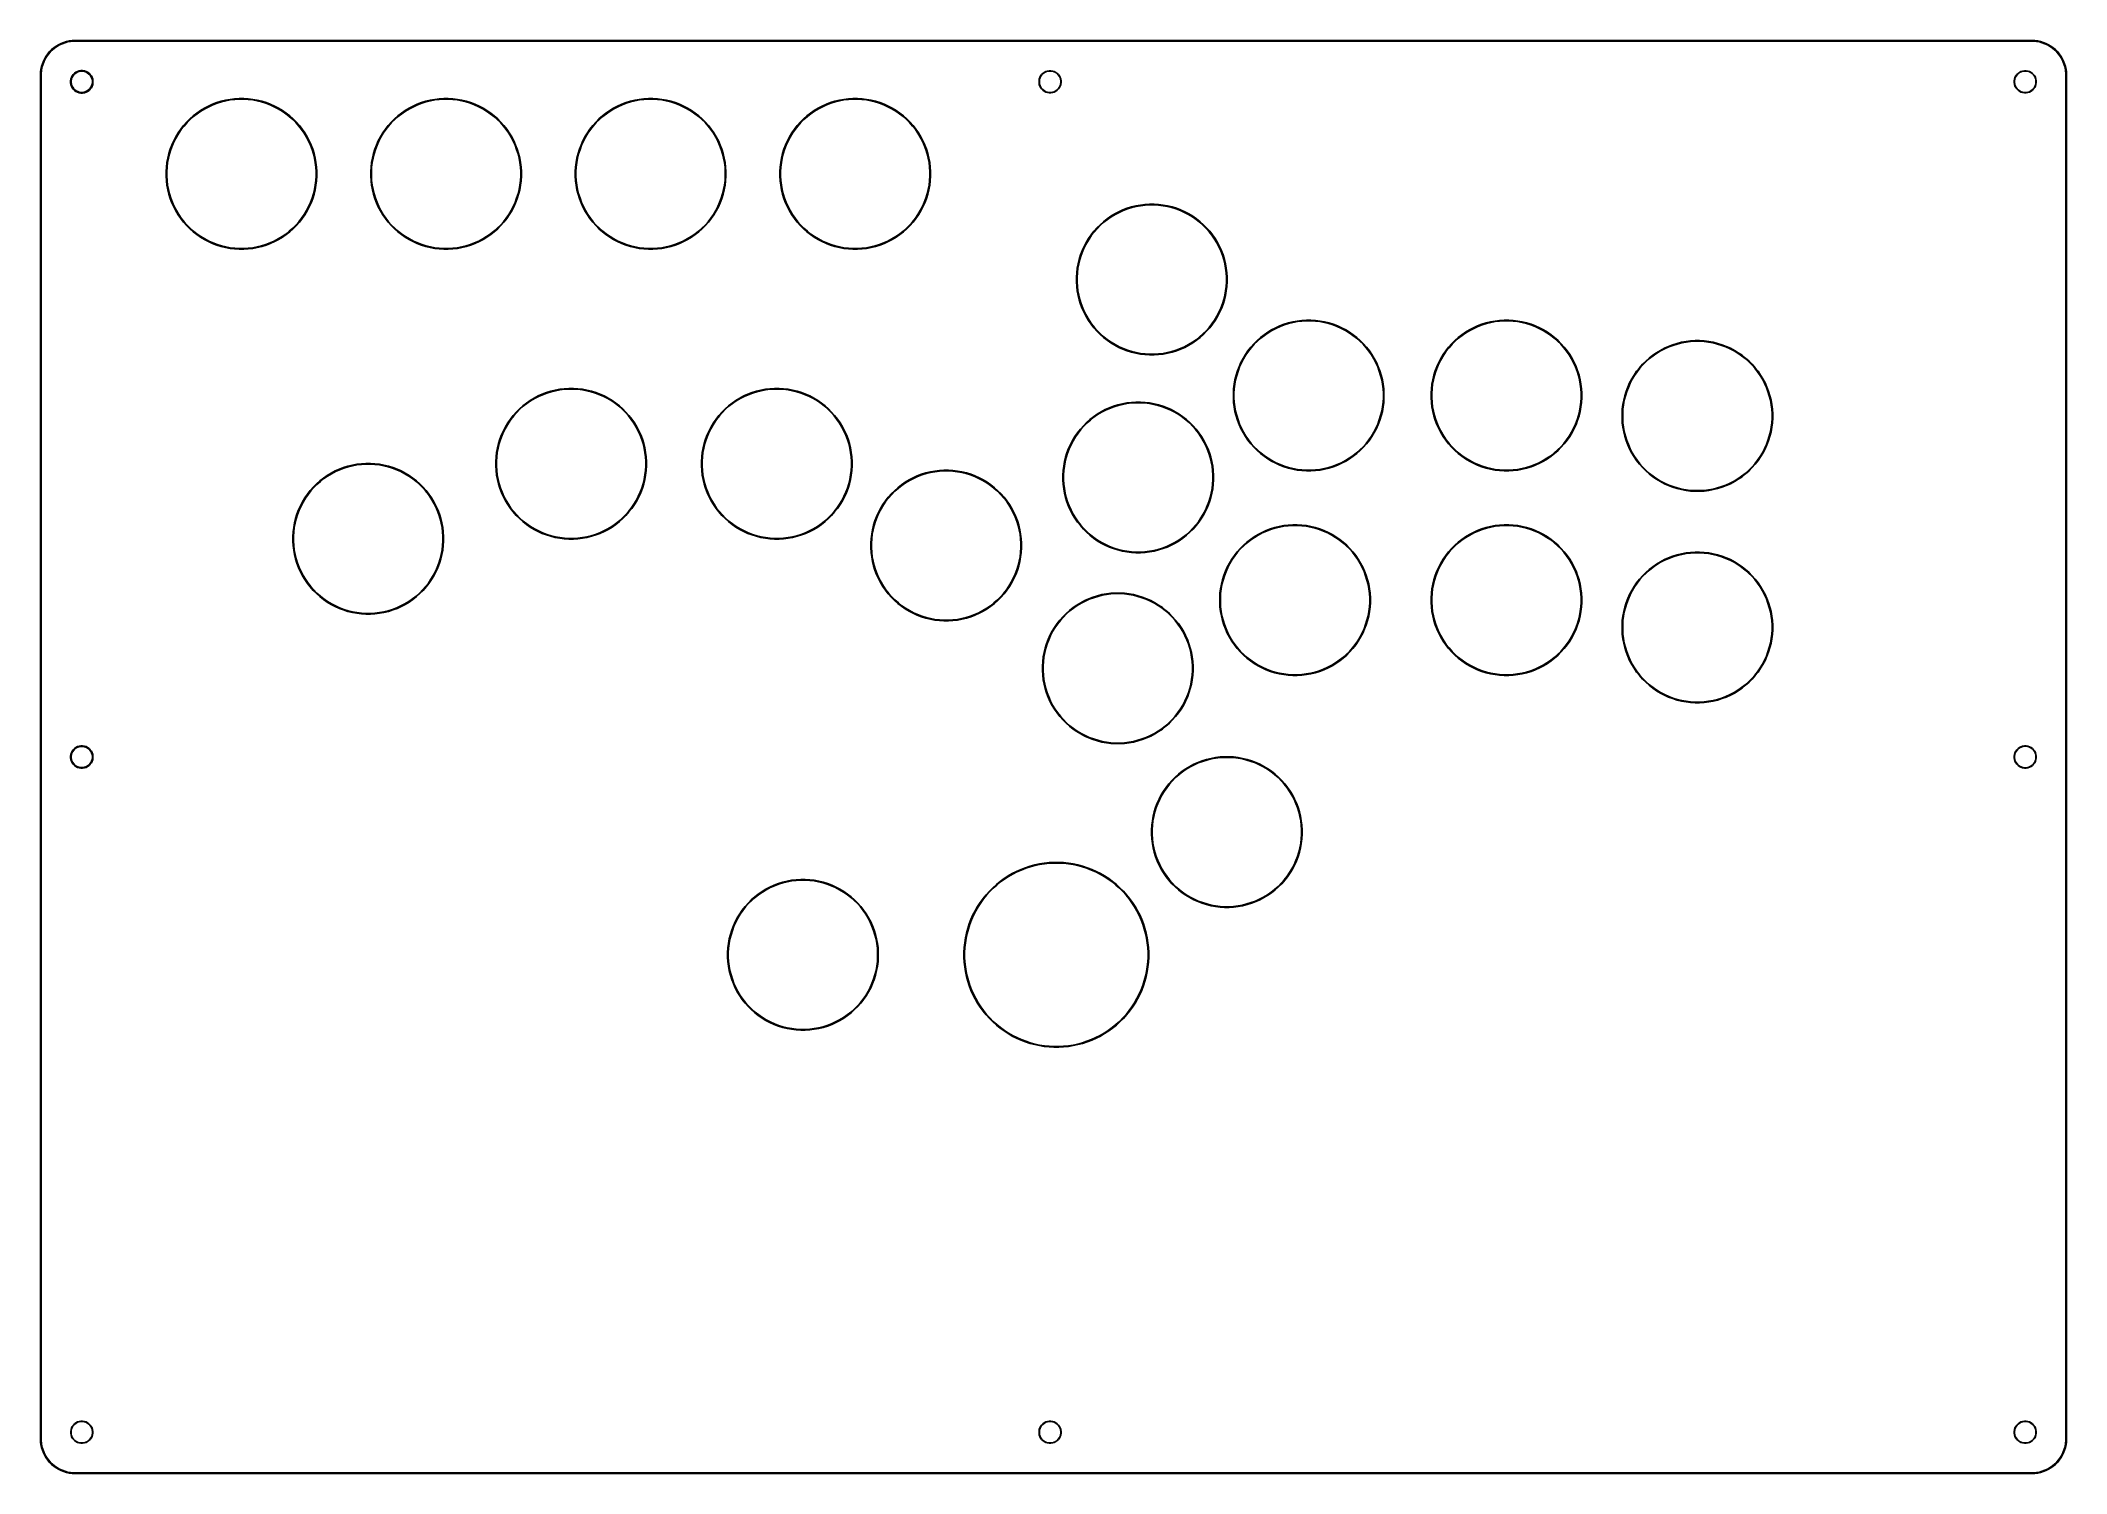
# Model space of a CAD drawing. Extents: x 50 to 347, y -240 to -30.
import ezdxf

# ---------------------------------------------------------------- set-up
doc = ezdxf.new("R2010")
doc.units = 0
doc.layers.add('BLACK', color=7, linetype='CONTINUOUS')

msp = doc.modelspace()

# ---------------------------------------------------------------- linework, layer by layer
at = {"layer": 'BLACK', "linetype": 'CONTINUOUS'}
for p, q in [((50.375345, -32.971438), (50.558658, -32.596466)), ((50.558658, -32.596466), (50.772309, -32.237912)), ((50.821235, -32.337833), (50.605113, -32.712167)), ((50.772309, -32.237912), (51.01484, -31.898226)), ((51.06916, -31.98376), (50.821235, -32.337833)), ((51.01484, -31.898226), (51.284594, -31.579728)), ((51.347, -31.652642), (51.06916, -31.98376)), ((51.284594, -31.579728), (51.579728, -31.284594)), ((51.652642, -31.347), (51.347, -31.652642)), ((51.579728, -31.284594), (51.898226, -31.01484)), ((51.98376, -31.06916), (51.652642, -31.347)), ((51.898226, -31.01484), (52.237912, -30.772309)), ((52.337833, -30.821235), (51.98376, -31.06916)), ((52.237912, -30.772309), (52.596466, -30.558658)), ((52.712167, -30.605113), (52.337833, -30.821235)), ((52.596466, -30.558658), (52.971438, -30.375345)), ((53.103912, -30.422439), (52.712167, -30.605113)), ((52.971438, -30.375345), (53.360268, -30.223623)), ((53.510088, -30.274603), (53.103912, -30.422439)), ((53.360268, -30.223623), (53.760298, -30.104529)), ((53.927603, -30.162731), (53.510088, -30.274603)), ((53.760298, -30.104529), (54.168797, -30.018875)), ((54.35328, -30.087672), (53.927603, -30.162731)), ((54.168797, -30.018875), (54.582974, -29.967248)), ((54.783878, -30.05), (54.35328, -30.087672)), ((54.582974, -29.967248), (55, -29.95)), ((55, -30.05), (54.783878, -30.05)), ((55, -29.95), (342, -29.95)), ((342, -30.05), (55, -30.05)), ((342, -29.95), (342.417026, -29.967248)), ((342.216122, -30.05), (342, -30.05)), ((342.64672, -30.087672), (342.216122, -30.05)), ((342.417026, -29.967248), (342.831203, -30.018875)), ((343.072397, -30.162731), (342.64672, -30.087672)), ((342.831203, -30.018875), (343.239702, -30.104529)), ((343.489912, -30.274603), (343.072397, -30.162731)), ((343.239702, -30.104529), (343.639732, -30.223623)), ((343.896088, -30.422439), (343.489912, -30.274603)), ((343.639732, -30.223623), (344.028562, -30.375345)), ((344.287833, -30.605113), (343.896088, -30.422439)), ((344.028562, -30.375345), (344.403534, -30.558658)), ((344.662167, -30.821235), (344.287833, -30.605113)), ((344.403534, -30.558658), (344.762088, -30.772309)), ((345.01624, -31.06916), (344.662167, -30.821235)), ((344.762088, -30.772309), (345.101774, -31.01484)), ((345.347358, -31.347), (345.01624, -31.06916)), ((345.101774, -31.01484), (345.420272, -31.284594)), ((345.653, -31.652642), (345.347358, -31.347)), ((345.420272, -31.284594), (345.715406, -31.579728)), ((345.93084, -31.98376), (345.653, -31.652642)), ((345.715406, -31.579728), (345.98516, -31.898226)), ((346.178765, -32.337833), (345.93084, -31.98376)), ((345.98516, -31.898226), (346.227691, -32.237912)), ((346.394887, -32.712167), (346.178765, -32.337833)), ((346.227691, -32.237912), (346.441342, -32.596466)), ((346.441342, -32.596466), (346.624655, -32.971438)), ((49.95, -35), (49.967248, -34.582974)), ((49.95, -235), (49.95, -35)), ((49.967248, -34.582974), (50.018875, -34.168797)), ((50.018875, -34.168797), (50.104529, -33.760298)), ((50.087672, -34.35328), (50.05, -34.783878)), ((50.05, -34.783878), (50.05, -35)), ((50.05, -35), (50.05, -235)), ((50.162731, -33.927603), (50.087672, -34.35328)), ((50.104529, -33.760298), (50.223623, -33.360268)), ((50.274603, -33.510088), (50.162731, -33.927603)), ((50.223623, -33.360268), (50.375345, -32.971438)), ((50.422439, -33.103912), (50.274603, -33.510088)), ((50.605113, -32.712167), (50.422439, -33.103912)), ((54.355086, -35.870542), (54.39559, -35.614815)), ((54.39559, -35.614815), (54.475599, -35.368572)), ((54.488166, -35.637041), (54.45, -35.878012)), ((54.475599, -35.368572), (54.593144, -35.137877)), ((54.563559, -35.405006), (54.488166, -35.637041)), ((54.674321, -35.187623), (54.563559, -35.405006)), ((54.593144, -35.137877), (54.74533, -34.928411)), ((54.817726, -34.990243), (54.674321, -35.187623)), ((54.74533, -34.928411), (54.928411, -34.74533)), ((54.990243, -34.817726), (54.817726, -34.990243)), ((54.928411, -34.74533), (55.137877, -34.593144)), ((55.187623, -34.674321), (54.990243, -34.817726)), ((55.137877, -34.593144), (55.368572, -34.475599)), ((55.405006, -34.563559), (55.187623, -34.674321)), ((55.368572, -34.475599), (55.614815, -34.39559)), ((55.637041, -34.488166), (55.405006, -34.563559)), ((55.614815, -34.39559), (55.870542, -34.355086)), ((55.878012, -34.45), (55.637041, -34.488166)), ((55.870542, -34.355086), (56.129458, -34.355086)), ((56.121988, -34.45), (55.878012, -34.45)), ((56.362959, -34.488166), (56.121988, -34.45)), ((56.129458, -34.355086), (56.385185, -34.39559)), ((56.594994, -34.563559), (56.362959, -34.488166)), ((56.385185, -34.39559), (56.631428, -34.475599)), ((56.812377, -34.674321), (56.594994, -34.563559)), ((56.631428, -34.475599), (56.862123, -34.593144)), ((57.009757, -34.817726), (56.812377, -34.674321)), ((56.862123, -34.593144), (57.071589, -34.74533)), ((57.182274, -34.990243), (57.009757, -34.817726)), ((57.071589, -34.74533), (57.25467, -34.928411)), ((57.325679, -35.187623), (57.182274, -34.990243)), ((57.25467, -34.928411), (57.406856, -35.137877)), ((57.436441, -35.405006), (57.325679, -35.187623)), ((57.406856, -35.137877), (57.524401, -35.368572)), ((57.511834, -35.637041), (57.436441, -35.405006)), ((57.55, -35.878012), (57.511834, -35.637041)), ((57.524401, -35.368572), (57.60441, -35.614815)), ((57.60441, -35.614815), (57.644914, -35.870542)), ((196.380009, -35.872504), (196.419899, -35.620651)), ((196.419899, -35.620651), (196.498696, -35.378139)), ((196.463782, -35.631187), (196.425, -35.876045)), ((196.54039, -35.39541), (196.463782, -35.631187)), ((196.498696, -35.378139), (196.61446, -35.15094)), ((196.652939, -35.17452), (196.54039, -35.39541)), ((196.61446, -35.15094), (196.76434, -34.944647)), ((196.798657, -34.973957), (196.652939, -35.17452)), ((196.76434, -34.944647), (196.944647, -34.76434)), ((196.973957, -34.798657), (196.798657, -34.973957)), ((196.944647, -34.76434), (197.15094, -34.61446)), ((197.17452, -34.652939), (196.973957, -34.798657)), ((197.15094, -34.61446), (197.378139, -34.498696)), ((197.39541, -34.54039), (197.17452, -34.652939)), ((197.378139, -34.498696), (197.620651, -34.419899)), ((197.631187, -34.463782), (197.39541, -34.54039)), ((197.620651, -34.419899), (197.872504, -34.380009)), ((197.876045, -34.425), (197.631187, -34.463782)), ((197.872504, -34.380009), (198.127496, -34.380009)), ((198.123955, -34.425), (197.876045, -34.425)), ((198.368813, -34.463782), (198.123955, -34.425)), ((198.127496, -34.380009), (198.379349, -34.419899)), ((198.60459, -34.54039), (198.368813, -34.463782)), ((198.379349, -34.419899), (198.621861, -34.498696)), ((198.82548, -34.652939), (198.60459, -34.54039)), ((198.621861, -34.498696), (198.84906, -34.61446)), ((199.026043, -34.798657), (198.82548, -34.652939)), ((198.84906, -34.61446), (199.055353, -34.76434)), ((199.201343, -34.973957), (199.026043, -34.798657)), ((199.055353, -34.76434), (199.23566, -34.944647)), ((199.347061, -35.17452), (199.201343, -34.973957)), ((199.23566, -34.944647), (199.38554, -35.15094)), ((199.45961, -35.39541), (199.347061, -35.17452)), ((199.38554, -35.15094), (199.501304, -35.378139)), ((199.536218, -35.631187), (199.45961, -35.39541)), ((199.501304, -35.378139), (199.580101, -35.620651)), ((199.575, -35.876045), (199.536218, -35.631187)), ((199.580101, -35.620651), (199.619991, -35.872504)), ((339.380009, -35.872504), (339.419899, -35.620651)), ((339.419899, -35.620651), (339.498696, -35.378139)), ((339.463782, -35.631187), (339.425, -35.876045)), ((339.54039, -35.39541), (339.463782, -35.631187)), ((339.498696, -35.378139), (339.61446, -35.15094)), ((339.652939, -35.17452), (339.54039, -35.39541)), ((339.61446, -35.15094), (339.76434, -34.944647)), ((339.798657, -34.973957), (339.652939, -35.17452)), ((339.76434, -34.944647), (339.944647, -34.76434)), ((339.973957, -34.798657), (339.798657, -34.973957)), ((339.944647, -34.76434), (340.15094, -34.61446)), ((340.17452, -34.652939), (339.973957, -34.798657)), ((340.15094, -34.61446), (340.378139, -34.498696)), ((340.39541, -34.54039), (340.17452, -34.652939)), ((340.378139, -34.498696), (340.620651, -34.419899)), ((340.631187, -34.463782), (340.39541, -34.54039)), ((340.620651, -34.419899), (340.872504, -34.380009)), ((340.876045, -34.425), (340.631187, -34.463782)), ((340.872504, -34.380009), (341.127496, -34.380009)), ((341.123955, -34.425), (340.876045, -34.425)), ((341.368813, -34.463782), (341.123955, -34.425)), ((341.127496, -34.380009), (341.379349, -34.419899)), ((341.60459, -34.54039), (341.368813, -34.463782)), ((341.379349, -34.419899), (341.621861, -34.498696)), ((341.82548, -34.652939), (341.60459, -34.54039)), ((341.621861, -34.498696), (341.84906, -34.61446)), ((342.026043, -34.798657), (341.82548, -34.652939)), ((341.84906, -34.61446), (342.055353, -34.76434)), ((342.201343, -34.973957), (342.026043, -34.798657)), ((342.055353, -34.76434), (342.23566, -34.944647)), ((342.347061, -35.17452), (342.201343, -34.973957)), ((342.23566, -34.944647), (342.38554, -35.15094)), ((342.45961, -35.39541), (342.347061, -35.17452)), ((342.38554, -35.15094), (342.501304, -35.378139)), ((342.536218, -35.631187), (342.45961, -35.39541)), ((342.501304, -35.378139), (342.580101, -35.620651)), ((342.575, -35.876045), (342.536218, -35.631187)), ((342.580101, -35.620651), (342.619991, -35.872504)), ((346.577561, -33.103912), (346.394887, -32.712167)), ((346.725397, -33.510088), (346.577561, -33.103912)), ((346.624655, -32.971438), (346.776377, -33.360268)), ((346.837269, -33.927603), (346.725397, -33.510088)), ((346.776377, -33.360268), (346.895471, -33.760298)), ((346.912328, -34.35328), (346.837269, -33.927603)), ((346.895471, -33.760298), (346.981125, -34.168797)), ((346.95, -34.783878), (346.912328, -34.35328)), ((346.95, -35), (346.95, -34.783878)), ((346.95, -235), (346.95, -35)), ((346.981125, -34.168797), (347.032752, -34.582974)), ((347.032752, -34.582974), (347.05, -35)), ((347.05, -35), (347.05, -235)), ((54.355086, -35.878012), (54.355086, -35.870542)), ((54.355086, -36.129458), (54.355086, -35.878012)), ((54.39559, -36.385185), (54.355086, -36.129458)), ((54.475599, -36.631428), (54.39559, -36.385185)), ((54.45, -35.878012), (54.45, -36.121988)), ((54.45, -36.121988), (54.488166, -36.362959)), ((54.593144, -36.862123), (54.475599, -36.631428)), ((54.488166, -36.362959), (54.563559, -36.594994)), ((54.563559, -36.594994), (54.674321, -36.812377)), ((54.74533, -37.071589), (54.593144, -36.862123)), ((54.674321, -36.812377), (54.817726, -37.009757)), ((54.928411, -37.25467), (54.74533, -37.071589)), ((54.817726, -37.009757), (54.990243, -37.182274)), ((55.137877, -37.406856), (54.928411, -37.25467)), ((54.990243, -37.182274), (55.187623, -37.325679)), ((55.368572, -37.524401), (55.137877, -37.406856)), ((55.187623, -37.325679), (55.405006, -37.436441)), ((55.614815, -37.60441), (55.368572, -37.524401)), ((55.405006, -37.436441), (55.637041, -37.511834)), ((55.870542, -37.644914), (55.614815, -37.60441)), ((55.637041, -37.511834), (55.878012, -37.55)), ((56.129458, -37.644914), (55.870542, -37.644914)), ((55.878012, -37.55), (56.121988, -37.55)), ((56.121988, -37.55), (56.362959, -37.511834)), ((56.385185, -37.60441), (56.129458, -37.644914)), ((56.362959, -37.511834), (56.594994, -37.436441)), ((56.631428, -37.524401), (56.385185, -37.60441)), ((56.594994, -37.436441), (56.812377, -37.325679)), ((56.862123, -37.406856), (56.631428, -37.524401)), ((56.812377, -37.325679), (57.009757, -37.182274)), ((57.071589, -37.25467), (56.862123, -37.406856)), ((57.009757, -37.182274), (57.182274, -37.009757)), ((57.25467, -37.071589), (57.071589, -37.25467)), ((57.182274, -37.009757), (57.325679, -36.812377)), ((57.406856, -36.862123), (57.25467, -37.071589)), ((57.325679, -36.812377), (57.436441, -36.594994)), ((57.524401, -36.631428), (57.406856, -36.862123)), ((57.436441, -36.594994), (57.511834, -36.362959)), ((57.511834, -36.362959), (57.55, -36.121988)), ((57.60441, -36.385185), (57.524401, -36.631428)), ((57.55, -36.121988), (57.55, -35.878012)), ((57.644914, -36.129458), (57.60441, -36.385185)), ((57.644914, -35.870542), (57.644914, -36.129458)), ((77.10028, -38.695584), (77.756833, -38.575266)), ((77.756833, -38.575266), (78.419453, -38.494809)), ((78.428051, -38.589421), (77.771128, -38.669186)), ((78.419453, -38.494809), (79.085723, -38.454507)), ((79.088592, -38.549466), (78.428051, -38.589421)), ((79.085723, -38.454507), (79.753209, -38.454507)), ((79.75034, -38.549466), (79.088592, -38.549466)), ((80.410881, -38.589421), (79.75034, -38.549466)), ((79.753209, -38.454507), (80.419479, -38.494809)), ((81.067804, -38.669186), (80.410881, -38.589421)), ((80.419479, -38.494809), (81.082099, -38.575266)), ((81.082099, -38.575266), (81.738652, -38.695584)), ((107.10028, -38.695584), (107.756833, -38.575266)), ((107.756833, -38.575266), (108.419453, -38.494809)), ((108.428051, -38.589421), (107.771128, -38.669186)), ((108.419453, -38.494809), (109.085723, -38.454507)), ((109.088592, -38.549466), (108.428051, -38.589421)), ((109.085723, -38.454507), (109.753209, -38.454507)), ((109.75034, -38.549466), (109.088592, -38.549466)), ((110.410881, -38.589421), (109.75034, -38.549466)), ((109.753209, -38.454507), (110.419479, -38.494809)), ((111.067804, -38.669186), (110.410881, -38.589421)), ((110.419479, -38.494809), (111.082099, -38.575266)), ((111.082099, -38.575266), (111.738652, -38.695584)), ((137.10028, -38.695584), (137.756833, -38.575266)), ((137.756833, -38.575266), (138.419453, -38.494809)), ((138.428051, -38.589421), (137.771128, -38.669186)), ((138.419453, -38.494809), (139.085723, -38.454507)), ((139.088592, -38.549466), (138.428051, -38.589421)), ((139.085723, -38.454507), (139.753209, -38.454507)), ((139.75034, -38.549466), (139.088592, -38.549466)), ((140.410881, -38.589421), (139.75034, -38.549466)), ((139.753209, -38.454507), (140.419479, -38.494809)), ((141.067804, -38.669186), (140.410881, -38.589421)), ((140.419479, -38.494809), (141.082099, -38.575266)), ((141.082099, -38.575266), (141.738652, -38.695584)), ((167.10028, -38.695584), (167.756833, -38.575266)), ((167.756833, -38.575266), (168.419453, -38.494809)), ((168.428051, -38.589421), (167.771128, -38.669186)), ((168.419453, -38.494809), (169.085723, -38.454507)), ((169.088592, -38.549466), (168.428051, -38.589421)), ((169.085723, -38.454507), (169.753209, -38.454507)), ((169.75034, -38.549466), (169.088592, -38.549466)), ((170.410881, -38.589421), (169.75034, -38.549466)), ((169.753209, -38.454507), (170.419479, -38.494809)), ((171.067804, -38.669186), (170.410881, -38.589421)), ((170.419479, -38.494809), (171.082099, -38.575266)), ((171.082099, -38.575266), (171.738652, -38.695584)), ((196.380009, -35.876045), (196.380009, -35.872504)), ((196.380009, -36.127496), (196.380009, -35.876045)), ((196.419899, -36.379349), (196.380009, -36.127496)), ((196.498696, -36.621861), (196.419899, -36.379349)), ((196.425, -35.876045), (196.425, -36.123955)), ((196.425, -36.123955), (196.463782, -36.368813)), ((196.463782, -36.368813), (196.54039, -36.60459)), ((196.61446, -36.84906), (196.498696, -36.621861)), ((196.54039, -36.60459), (196.652939, -36.82548)), ((196.76434, -37.055353), (196.61446, -36.84906)), ((196.652939, -36.82548), (196.798657, -37.026043)), ((196.944647, -37.23566), (196.76434, -37.055353)), ((196.798657, -37.026043), (196.973957, -37.201343)), ((197.15094, -37.38554), (196.944647, -37.23566)), ((196.973957, -37.201343), (197.17452, -37.347061)), ((197.378139, -37.501304), (197.15094, -37.38554)), ((197.17452, -37.347061), (197.39541, -37.45961)), ((197.620651, -37.580101), (197.378139, -37.501304)), ((197.39541, -37.45961), (197.631187, -37.536218)), ((197.872504, -37.619991), (197.620651, -37.580101)), ((197.631187, -37.536218), (197.876045, -37.575)), ((198.127496, -37.619991), (197.872504, -37.619991)), ((197.876045, -37.575), (198.123955, -37.575)), ((198.123955, -37.575), (198.368813, -37.536218)), ((198.379349, -37.580101), (198.127496, -37.619991)), ((198.368813, -37.536218), (198.60459, -37.45961)), ((198.621861, -37.501304), (198.379349, -37.580101)), ((198.60459, -37.45961), (198.82548, -37.347061)), ((198.84906, -37.38554), (198.621861, -37.501304)), ((198.82548, -37.347061), (199.026043, -37.201343)), ((199.055353, -37.23566), (198.84906, -37.38554)), ((199.026043, -37.201343), (199.201343, -37.026043)), ((199.23566, -37.055353), (199.055353, -37.23566)), ((199.201343, -37.026043), (199.347061, -36.82548)), ((199.38554, -36.84906), (199.23566, -37.055353)), ((199.347061, -36.82548), (199.45961, -36.60459)), ((199.501304, -36.621861), (199.38554, -36.84906)), ((199.45961, -36.60459), (199.536218, -36.368813)), ((199.580101, -36.379349), (199.501304, -36.621861)), ((199.536218, -36.368813), (199.575, -36.123955)), ((199.575, -36.123955), (199.575, -35.876045)), ((199.619991, -36.127496), (199.580101, -36.379349)), ((199.619991, -35.872504), (199.619991, -36.127496)), ((339.380009, -35.876045), (339.380009, -35.872504)), ((339.380009, -36.127496), (339.380009, -35.876045)), ((339.419899, -36.379349), (339.380009, -36.127496)), ((339.498696, -36.621861), (339.419899, -36.379349)), ((339.425, -35.876045), (339.425, -36.123955)), ((339.425, -36.123955), (339.463782, -36.368813)), ((339.463782, -36.368813), (339.54039, -36.60459)), ((339.61446, -36.84906), (339.498696, -36.621861)), ((339.54039, -36.60459), (339.652939, -36.82548)), ((339.76434, -37.055353), (339.61446, -36.84906)), ((339.652939, -36.82548), (339.798657, -37.026043)), ((339.944647, -37.23566), (339.76434, -37.055353)), ((339.798657, -37.026043), (339.973957, -37.201343)), ((340.15094, -37.38554), (339.944647, -37.23566)), ((339.973957, -37.201343), (340.17452, -37.347061)), ((340.378139, -37.501304), (340.15094, -37.38554)), ((340.17452, -37.347061), (340.39541, -37.45961)), ((340.620651, -37.580101), (340.378139, -37.501304)), ((340.39541, -37.45961), (340.631187, -37.536218)), ((340.872504, -37.619991), (340.620651, -37.580101)), ((340.631187, -37.536218), (340.876045, -37.575)), ((341.127496, -37.619991), (340.872504, -37.619991)), ((340.876045, -37.575), (341.123955, -37.575)), ((341.123955, -37.575), (341.368813, -37.536218)), ((341.379349, -37.580101), (341.127496, -37.619991)), ((341.368813, -37.536218), (341.60459, -37.45961)), ((341.621861, -37.501304), (341.379349, -37.580101)), ((341.60459, -37.45961), (341.82548, -37.347061)), ((341.84906, -37.38554), (341.621861, -37.501304)), ((341.82548, -37.347061), (342.026043, -37.201343)), ((342.055353, -37.23566), (341.84906, -37.38554)), ((342.026043, -37.201343), (342.201343, -37.026043)), ((342.23566, -37.055353), (342.055353, -37.23566)), ((342.201343, -37.026043), (342.347061, -36.82548)), ((342.38554, -36.84906), (342.23566, -37.055353)), ((342.347061, -36.82548), (342.45961, -36.60459)), ((342.501304, -36.621861), (342.38554, -36.84906)), ((342.45961, -36.60459), (342.536218, -36.368813)), ((342.580101, -36.379349), (342.501304, -36.621861)), ((342.536218, -36.368813), (342.575, -36.123955)), ((342.575, -36.123955), (342.575, -35.876045)), ((342.619991, -36.127496), (342.580101, -36.379349)), ((342.619991, -35.872504), (342.619991, -36.127496)), ((71.373508, -41.925493), (71.845493, -41.453508)), ((71.91061, -41.522683), (71.442683, -41.99061)), ((71.845493, -41.453508), (72.345114, -41.010883)), ((72.405936, -41.083863), (71.91061, -41.522683)), ((72.345114, -41.010883), (72.870549, -40.599231)), ((72.926853, -40.67575), (72.405936, -41.083863)), ((72.870549, -40.599231), (73.41988, -40.220055)), ((73.471461, -40.299835), (72.926853, -40.67575)), ((73.41988, -40.220055), (73.991103, -39.874739)), ((74.037773, -39.957487), (73.471461, -40.299835)), ((73.991103, -39.874739), (74.582133, -39.564542)), ((74.623722, -39.649958), (74.037773, -39.957487)), ((74.582133, -39.564542), (75.190814, -39.290597)), ((75.22717, -39.378368), (74.623722, -39.649958)), ((75.190814, -39.290597), (75.814925, -39.053903)), ((75.845915, -39.143708), (75.22717, -39.378368)), ((75.814925, -39.053903), (76.452189, -38.855324)), ((76.4777, -38.946836), (75.845915, -39.143708)), ((76.452189, -38.855324), (77.10028, -38.695584)), ((77.120219, -38.78847), (76.4777, -38.946836)), ((77.771128, -38.669186), (77.120219, -38.78847)), ((81.718713, -38.78847), (81.067804, -38.669186)), ((82.361232, -38.946836), (81.718713, -38.78847)), ((81.738652, -38.695584), (82.386743, -38.855324)), ((82.993017, -39.143708), (82.361232, -38.946836)), ((82.386743, -38.855324), (83.024007, -39.053903)), ((83.611762, -39.378368), (82.993017, -39.143708)), ((83.024007, -39.053903), (83.648118, -39.290597)), ((84.21521, -39.649958), (83.611762, -39.378368)), ((83.648118, -39.290597), (84.256799, -39.564542)), ((84.801159, -39.957487), (84.21521, -39.649958)), ((84.256799, -39.564542), (84.847829, -39.874739)), ((85.367471, -40.299835), (84.801159, -39.957487)), ((84.847829, -39.874739), (85.419052, -40.220055)), ((85.912079, -40.67575), (85.367471, -40.299835)), ((85.419052, -40.220055), (85.968383, -40.599231)), ((86.432996, -41.083863), (85.912079, -40.67575)), ((85.968383, -40.599231), (86.493818, -41.010883)), ((86.928322, -41.522683), (86.432996, -41.083863)), ((86.493818, -41.010883), (86.993439, -41.453508)), ((87.396249, -41.99061), (86.928322, -41.522683)), ((86.993439, -41.453508), (87.465424, -41.925493)), ((101.373508, -41.925493), (101.845493, -41.453508)), ((101.91061, -41.522683), (101.442683, -41.99061)), ((101.845493, -41.453508), (102.345114, -41.010883)), ((102.405936, -41.083863), (101.91061, -41.522683)), ((102.345114, -41.010883), (102.870549, -40.599231)), ((102.926853, -40.67575), (102.405936, -41.083863)), ((102.870549, -40.599231), (103.41988, -40.220055)), ((103.471461, -40.299835), (102.926853, -40.67575)), ((103.41988, -40.220055), (103.991103, -39.874739)), ((104.037773, -39.957487), (103.471461, -40.299835)), ((103.991103, -39.874739), (104.582133, -39.564542)), ((104.623722, -39.649958), (104.037773, -39.957487)), ((104.582133, -39.564542), (105.190814, -39.290597)), ((105.22717, -39.378368), (104.623722, -39.649958)), ((105.190814, -39.290597), (105.814925, -39.053903)), ((105.845915, -39.143708), (105.22717, -39.378368)), ((105.814925, -39.053903), (106.452189, -38.855324)), ((106.4777, -38.946836), (105.845915, -39.143708)), ((106.452189, -38.855324), (107.10028, -38.695584)), ((107.120219, -38.78847), (106.4777, -38.946836)), ((107.771128, -38.669186), (107.120219, -38.78847)), ((111.718713, -38.78847), (111.067804, -38.669186)), ((112.361232, -38.946836), (111.718713, -38.78847)), ((111.738652, -38.695584), (112.386743, -38.855324)), ((112.993017, -39.143708), (112.361232, -38.946836)), ((112.386743, -38.855324), (113.024007, -39.053903)), ((113.611762, -39.378368), (112.993017, -39.143708)), ((113.024007, -39.053903), (113.648118, -39.290597)), ((114.21521, -39.649958), (113.611762, -39.378368)), ((113.648118, -39.290597), (114.256799, -39.564542)), ((114.801159, -39.957487), (114.21521, -39.649958)), ((114.256799, -39.564542), (114.847829, -39.874739)), ((115.367471, -40.299835), (114.801159, -39.957487)), ((114.847829, -39.874739), (115.419052, -40.220055)), ((115.912079, -40.67575), (115.367471, -40.299835)), ((115.419052, -40.220055), (115.968383, -40.599231)), ((116.432996, -41.083863), (115.912079, -40.67575)), ((115.968383, -40.599231), (116.493818, -41.010883)), ((116.928322, -41.522683), (116.432996, -41.083863)), ((116.493818, -41.010883), (116.993439, -41.453508)), ((117.396249, -41.99061), (116.928322, -41.522683)), ((116.993439, -41.453508), (117.465424, -41.925493)), ((131.373508, -41.925493), (131.845493, -41.453508)), ((131.91061, -41.522683), (131.442683, -41.99061)), ((131.845493, -41.453508), (132.345114, -41.010883)), ((132.405936, -41.083863), (131.91061, -41.522683)), ((132.345114, -41.010883), (132.870549, -40.599231)), ((132.926853, -40.67575), (132.405936, -41.083863)), ((132.870549, -40.599231), (133.41988, -40.220055)), ((133.471461, -40.299835), (132.926853, -40.67575)), ((133.41988, -40.220055), (133.991103, -39.874739)), ((134.037773, -39.957487), (133.471461, -40.299835)), ((133.991103, -39.874739), (134.582133, -39.564542)), ((134.623722, -39.649958), (134.037773, -39.957487)), ((134.582133, -39.564542), (135.190814, -39.290597)), ((135.22717, -39.378368), (134.623722, -39.649958)), ((135.190814, -39.290597), (135.814925, -39.053903)), ((135.845915, -39.143708), (135.22717, -39.378368)), ((135.814925, -39.053903), (136.452189, -38.855324)), ((136.4777, -38.946836), (135.845915, -39.143708)), ((136.452189, -38.855324), (137.10028, -38.695584)), ((137.120219, -38.78847), (136.4777, -38.946836)), ((137.771128, -38.669186), (137.120219, -38.78847)), ((141.718713, -38.78847), (141.067804, -38.669186)), ((142.361232, -38.946836), (141.718713, -38.78847)), ((141.738652, -38.695584), (142.386743, -38.855324)), ((142.993017, -39.143708), (142.361232, -38.946836)), ((142.386743, -38.855324), (143.024007, -39.053903)), ((143.611762, -39.378368), (142.993017, -39.143708)), ((143.024007, -39.053903), (143.648118, -39.290597)), ((144.21521, -39.649958), (143.611762, -39.378368)), ((143.648118, -39.290597), (144.256799, -39.564542)), ((144.801159, -39.957487), (144.21521, -39.649958)), ((144.256799, -39.564542), (144.847829, -39.874739)), ((145.367471, -40.299835), (144.801159, -39.957487)), ((144.847829, -39.874739), (145.419052, -40.220055)), ((145.912079, -40.67575), (145.367471, -40.299835)), ((145.419052, -40.220055), (145.968383, -40.599231)), ((146.432996, -41.083863), (145.912079, -40.67575)), ((145.968383, -40.599231), (146.493818, -41.010883)), ((146.928322, -41.522683), (146.432996, -41.083863)), ((146.493818, -41.010883), (146.993439, -41.453508)), ((147.396249, -41.99061), (146.928322, -41.522683)), ((146.993439, -41.453508), (147.465424, -41.925493)), ((161.373508, -41.925493), (161.845493, -41.453508)), ((161.91061, -41.522683), (161.442683, -41.99061)), ((161.845493, -41.453508), (162.345114, -41.010883)), ((162.405936, -41.083863), (161.91061, -41.522683)), ((162.345114, -41.010883), (162.870549, -40.599231)), ((162.926853, -40.67575), (162.405936, -41.083863)), ((162.870549, -40.599231), (163.41988, -40.220055)), ((163.471461, -40.299835), (162.926853, -40.67575)), ((163.41988, -40.220055), (163.991103, -39.874739)), ((164.037773, -39.957487), (163.471461, -40.299835)), ((163.991103, -39.874739), (164.582133, -39.564542)), ((164.623722, -39.649958), (164.037773, -39.957487)), ((164.582133, -39.564542), (165.190814, -39.290597)), ((165.22717, -39.378368), (164.623722, -39.649958)), ((165.190814, -39.290597), (165.814925, -39.053903)), ((165.845915, -39.143708), (165.22717, -39.378368)), ((165.814925, -39.053903), (166.452189, -38.855324)), ((166.4777, -38.946836), (165.845915, -39.143708)), ((166.452189, -38.855324), (167.10028, -38.695584)), ((167.120219, -38.78847), (166.4777, -38.946836)), ((167.771128, -38.669186), (167.120219, -38.78847)), ((171.718713, -38.78847), (171.067804, -38.669186)), ((172.361232, -38.946836), (171.718713, -38.78847)), ((171.738652, -38.695584), (172.386743, -38.855324)), ((172.993017, -39.143708), (172.361232, -38.946836)), ((172.386743, -38.855324), (173.024007, -39.053903)), ((173.611762, -39.378368), (172.993017, -39.143708)), ((173.024007, -39.053903), (173.648118, -39.290597)), ((174.21521, -39.649958), (173.611762, -39.378368)), ((173.648118, -39.290597), (174.256799, -39.564542)), ((174.801159, -39.957487), (174.21521, -39.649958)), ((174.256799, -39.564542), (174.847829, -39.874739)), ((175.367471, -40.299835), (174.801159, -39.957487)), ((174.847829, -39.874739), (175.419052, -40.220055)), ((175.912079, -40.67575), (175.367471, -40.299835)), ((175.419052, -40.220055), (175.968383, -40.599231)), ((176.432996, -41.083863), (175.912079, -40.67575)), ((175.968383, -40.599231), (176.493818, -41.010883)), ((176.928322, -41.522683), (176.432996, -41.083863)), ((176.493818, -41.010883), (176.993439, -41.453508)), ((177.396249, -41.99061), (176.928322, -41.522683)), ((176.993439, -41.453508), (177.465424, -41.925493)), ((69.484542, -44.662133), (69.794739, -44.071103)), ((69.877487, -44.117773), (69.569958, -44.703722)), ((69.794739, -44.071103), (70.140055, -43.49988)), ((70.219835, -43.551461), (69.877487, -44.117773)), ((70.140055, -43.49988), (70.519231, -42.950549)), ((70.59575, -43.006853), (70.219835, -43.551461)), ((70.519231, -42.950549), (70.930883, -42.425114)), ((71.003863, -42.485936), (70.59575, -43.006853)), ((70.930883, -42.425114), (71.373508, -41.925493)), ((71.442683, -41.99061), (71.003863, -42.485936)), ((87.835069, -42.485936), (87.396249, -41.99061)), ((87.465424, -41.925493), (87.908049, -42.425114)), ((88.243182, -43.006853), (87.835069, -42.485936)), ((87.908049, -42.425114), (88.319701, -42.950549)), ((88.619097, -43.551461), (88.243182, -43.006853)), ((88.319701, -42.950549), (88.698877, -43.49988)), ((88.961445, -44.117773), (88.619097, -43.551461)), ((88.698877, -43.49988), (89.044193, -44.071103)), ((89.268974, -44.703722), (88.961445, -44.117773)), ((89.044193, -44.071103), (89.35439, -44.662133)), ((99.484542, -44.662133), (99.794739, -44.071103)), ((99.877487, -44.117773), (99.569958, -44.703722)), ((99.794739, -44.071103), (100.140055, -43.49988)), ((100.219835, -43.551461), (99.877487, -44.117773)), ((100.140055, -43.49988), (100.519231, -42.950549)), ((100.59575, -43.006853), (100.219835, -43.551461)), ((100.519231, -42.950549), (100.930883, -42.425114)), ((101.003863, -42.485936), (100.59575, -43.006853)), ((100.930883, -42.425114), (101.373508, -41.925493)), ((101.442683, -41.99061), (101.003863, -42.485936)), ((117.835069, -42.485936), (117.396249, -41.99061)), ((117.465424, -41.925493), (117.908049, -42.425114)), ((118.243182, -43.006853), (117.835069, -42.485936)), ((117.908049, -42.425114), (118.319701, -42.950549)), ((118.619097, -43.551461), (118.243182, -43.006853)), ((118.319701, -42.950549), (118.698877, -43.49988)), ((118.961445, -44.117773), (118.619097, -43.551461)), ((118.698877, -43.49988), (119.044193, -44.071103)), ((119.268974, -44.703722), (118.961445, -44.117773)), ((119.044193, -44.071103), (119.35439, -44.662133)), ((129.484542, -44.662133), (129.794739, -44.071103)), ((129.877487, -44.117773), (129.569958, -44.703722)), ((129.794739, -44.071103), (130.140055, -43.49988)), ((130.219835, -43.551461), (129.877487, -44.117773)), ((130.140055, -43.49988), (130.519231, -42.950549)), ((130.59575, -43.006853), (130.219835, -43.551461)), ((130.519231, -42.950549), (130.930883, -42.425114)), ((131.003863, -42.485936), (130.59575, -43.006853)), ((130.930883, -42.425114), (131.373508, -41.925493)), ((131.442683, -41.99061), (131.003863, -42.485936)), ((147.835069, -42.485936), (147.396249, -41.99061)), ((147.465424, -41.925493), (147.908049, -42.425114)), ((148.243182, -43.006853), (147.835069, -42.485936)), ((147.908049, -42.425114), (148.319701, -42.950549)), ((148.619097, -43.551461), (148.243182, -43.006853)), ((148.319701, -42.950549), (148.698877, -43.49988)), ((148.961445, -44.117773), (148.619097, -43.551461)), ((148.698877, -43.49988), (149.044193, -44.071103)), ((149.268974, -44.703722), (148.961445, -44.117773)), ((149.044193, -44.071103), (149.35439, -44.662133)), ((159.484542, -44.662133), (159.794739, -44.071103)), ((159.877487, -44.117773), (159.569958, -44.703722)), ((159.794739, -44.071103), (160.140055, -43.49988)), ((160.219835, -43.551461), (159.877487, -44.117773)), ((160.140055, -43.49988), (160.519231, -42.950549)), ((160.59575, -43.006853), (160.219835, -43.551461)), ((160.519231, -42.950549), (160.930883, -42.425114)), ((161.003863, -42.485936), (160.59575, -43.006853)), ((160.930883, -42.425114), (161.373508, -41.925493)), ((161.442683, -41.99061), (161.003863, -42.485936)), ((177.835069, -42.485936), (177.396249, -41.99061)), ((177.465424, -41.925493), (177.908049, -42.425114)), ((178.243182, -43.006853), (177.835069, -42.485936)), ((177.908049, -42.425114), (178.319701, -42.950549)), ((178.619097, -43.551461), (178.243182, -43.006853)), ((178.319701, -42.950549), (178.698877, -43.49988)), ((178.961445, -44.117773), (178.619097, -43.551461)), ((178.698877, -43.49988), (179.044193, -44.071103)), ((179.268974, -44.703722), (178.961445, -44.117773)), ((179.044193, -44.071103), (179.35439, -44.662133)), ((68.495266, -47.836833), (68.615584, -47.18028)), ((68.70847, -47.200219), (68.589186, -47.851128)), ((68.615584, -47.18028), (68.775324, -46.532189)), ((68.866836, -46.5577), (68.70847, -47.200219)), ((68.775324, -46.532189), (68.973903, -45.894925)), ((69.063708, -45.925915), (68.866836, -46.5577)), ((68.973903, -45.894925), (69.210597, -45.270814)), ((69.298368, -45.30717), (69.063708, -45.925915)), ((69.210597, -45.270814), (69.484542, -44.662133)), ((69.569958, -44.703722), (69.298368, -45.30717)), ((89.540564, -45.30717), (89.268974, -44.703722)), ((89.35439, -44.662133), (89.628335, -45.270814)), ((89.775224, -45.925915), (89.540564, -45.30717)), ((89.628335, -45.270814), (89.865029, -45.894925)), ((89.972096, -46.5577), (89.775224, -45.925915)), ((89.865029, -45.894925), (90.063608, -46.532189)), ((90.130462, -47.200219), (89.972096, -46.5577)), ((90.063608, -46.532189), (90.223348, -47.18028)), ((90.249746, -47.851128), (90.130462, -47.200219)), ((90.223348, -47.18028), (90.343666, -47.836833)), ((98.495266, -47.836833), (98.615584, -47.18028)), ((98.70847, -47.200219), (98.589186, -47.851128)), ((98.615584, -47.18028), (98.775324, -46.532189)), ((98.866836, -46.5577), (98.70847, -47.200219)), ((98.775324, -46.532189), (98.973903, -45.894925)), ((99.063708, -45.925915), (98.866836, -46.5577)), ((98.973903, -45.894925), (99.210597, -45.270814)), ((99.298368, -45.30717), (99.063708, -45.925915)), ((99.210597, -45.270814), (99.484542, -44.662133)), ((99.569958, -44.703722), (99.298368, -45.30717)), ((119.540564, -45.30717), (119.268974, -44.703722)), ((119.35439, -44.662133), (119.628335, -45.270814)), ((119.775224, -45.925915), (119.540564, -45.30717)), ((119.628335, -45.270814), (119.865029, -45.894925)), ((119.972096, -46.5577), (119.775224, -45.925915)), ((119.865029, -45.894925), (120.063608, -46.532189)), ((120.130462, -47.200219), (119.972096, -46.5577)), ((120.063608, -46.532189), (120.223348, -47.18028)), ((120.249746, -47.851128), (120.130462, -47.200219)), ((120.223348, -47.18028), (120.343666, -47.836833)), ((128.495266, -47.836833), (128.615584, -47.18028)), ((128.70847, -47.200219), (128.589186, -47.851128)), ((128.615584, -47.18028), (128.775324, -46.532189)), ((128.866836, -46.5577), (128.70847, -47.200219)), ((128.775324, -46.532189), (128.973903, -45.894925)), ((129.063708, -45.925915), (128.866836, -46.5577)), ((128.973903, -45.894925), (129.210597, -45.270814)), ((129.298368, -45.30717), (129.063708, -45.925915)), ((129.210597, -45.270814), (129.484542, -44.662133)), ((129.569958, -44.703722), (129.298368, -45.30717)), ((149.540564, -45.30717), (149.268974, -44.703722)), ((149.35439, -44.662133), (149.628335, -45.270814)), ((149.775224, -45.925915), (149.540564, -45.30717)), ((149.628335, -45.270814), (149.865029, -45.894925)), ((149.972096, -46.5577), (149.775224, -45.925915)), ((149.865029, -45.894925), (150.063608, -46.532189)), ((150.130462, -47.200219), (149.972096, -46.5577)), ((150.063608, -46.532189), (150.223348, -47.18028)), ((150.249746, -47.851128), (150.130462, -47.200219)), ((150.223348, -47.18028), (150.343666, -47.836833)), ((158.495266, -47.836833), (158.615584, -47.18028)), ((158.70847, -47.200219), (158.589186, -47.851128)), ((158.615584, -47.18028), (158.775324, -46.532189)), ((158.866836, -46.5577), (158.70847, -47.200219)), ((158.775324, -46.532189), (158.973903, -45.894925)), ((159.063708, -45.925915), (158.866836, -46.5577)), ((158.973903, -45.894925), (159.210597, -45.270814)), ((159.298368, -45.30717), (159.063708, -45.925915)), ((159.210597, -45.270814), (159.484542, -44.662133)), ((159.569958, -44.703722), (159.298368, -45.30717)), ((179.540564, -45.30717), (179.268974, -44.703722)), ((179.35439, -44.662133), (179.628335, -45.270814)), ((179.775224, -45.925915), (179.540564, -45.30717)), ((179.628335, -45.270814), (179.865029, -45.894925)), ((179.972096, -46.5577), (179.775224, -45.925915)), ((179.865029, -45.894925), (180.063608, -46.532189)), ((180.130462, -47.200219), (179.972096, -46.5577)), ((180.063608, -46.532189), (180.223348, -47.18028)), ((180.249746, -47.851128), (180.130462, -47.200219)), ((180.223348, -47.18028), (180.343666, -47.836833)), ((68.374507, -49.165723), (68.414809, -48.499453)), ((68.374507, -49.168592), (68.374507, -49.165723)), ((68.374507, -49.833209), (68.374507, -49.168592)), ((68.414809, -50.499479), (68.374507, -49.833209)), ((68.414809, -48.499453), (68.495266, -47.836833)), ((68.495266, -51.162099), (68.414809, -50.499479)), ((68.509421, -48.508051), (68.469466, -49.168592)), ((68.469466, -49.168592), (68.469466, -49.83034)), ((68.469466, -49.83034), (68.509421, -50.490881)), ((68.589186, -47.851128), (68.509421, -48.508051)), ((68.509421, -50.490881), (68.589186, -51.147804)), ((90.329511, -48.508051), (90.249746, -47.851128)), ((90.249746, -51.147804), (90.329511, -50.490881)), ((90.369466, -49.168592), (90.329511, -48.508051)), ((90.329511, -50.490881), (90.369466, -49.83034)), ((90.343666, -47.836833), (90.424123, -48.499453)), ((90.424123, -50.499479), (90.343666, -51.162099)), ((90.369466, -49.83034), (90.369466, -49.168592)), ((90.424123, -48.499453), (90.464425, -49.165723)), ((90.464425, -49.833209), (90.424123, -50.499479)), ((90.464425, -49.165723), (90.464425, -49.833209)), ((98.374507, -49.165723), (98.414809, -48.499453)), ((98.374507, -49.168592), (98.374507, -49.165723)), ((98.374507, -49.833209), (98.374507, -49.168592)), ((98.414809, -50.499479), (98.374507, -49.833209)), ((98.414809, -48.499453), (98.495266, -47.836833)), ((98.495266, -51.162099), (98.414809, -50.499479)), ((98.509421, -48.508051), (98.469466, -49.168592)), ((98.469466, -49.168592), (98.469466, -49.83034)), ((98.469466, -49.83034), (98.509421, -50.490881)), ((98.589186, -47.851128), (98.509421, -48.508051)), ((98.509421, -50.490881), (98.589186, -51.147804)), ((120.329511, -48.508051), (120.249746, -47.851128)), ((120.249746, -51.147804), (120.329511, -50.490881)), ((120.369466, -49.168592), (120.329511, -48.508051)), ((120.329511, -50.490881), (120.369466, -49.83034)), ((120.343666, -47.836833), (120.424123, -48.499453)), ((120.424123, -50.499479), (120.343666, -51.162099)), ((120.369466, -49.83034), (120.369466, -49.168592)), ((120.424123, -48.499453), (120.464425, -49.165723)), ((120.464425, -49.833209), (120.424123, -50.499479)), ((120.464425, -49.165723), (120.464425, -49.833209)), ((128.374507, -49.165723), (128.414809, -48.499453)), ((128.374507, -49.168592), (128.374507, -49.165723)), ((128.374507, -49.833209), (128.374507, -49.168592)), ((128.414809, -50.499479), (128.374507, -49.833209)), ((128.414809, -48.499453), (128.495266, -47.836833)), ((128.495266, -51.162099), (128.414809, -50.499479)), ((128.509421, -48.508051), (128.469466, -49.168592)), ((128.469466, -49.168592), (128.469466, -49.83034)), ((128.469466, -49.83034), (128.509421, -50.490881)), ((128.589186, -47.851128), (128.509421, -48.508051)), ((128.509421, -50.490881), (128.589186, -51.147804)), ((150.329511, -48.508051), (150.249746, -47.851128)), ((150.249746, -51.147804), (150.329511, -50.490881)), ((150.369466, -49.168592), (150.329511, -48.508051)), ((150.329511, -50.490881), (150.369466, -49.83034)), ((150.343666, -47.836833), (150.424123, -48.499453)), ((150.424123, -50.499479), (150.343666, -51.162099)), ((150.369466, -49.83034), (150.369466, -49.168592)), ((150.424123, -48.499453), (150.464425, -49.165723)), ((150.464425, -49.833209), (150.424123, -50.499479)), ((150.464425, -49.165723), (150.464425, -49.833209)), ((158.374507, -49.165723), (158.414809, -48.499453)), ((158.374507, -49.168592), (158.374507, -49.165723)), ((158.374507, -49.833209), (158.374507, -49.168592)), ((158.414809, -50.499479), (158.374507, -49.833209)), ((158.414809, -48.499453), (158.495266, -47.836833)), ((158.495266, -51.162099), (158.414809, -50.499479)), ((158.509421, -48.508051), (158.469466, -49.168592)), ((158.469466, -49.168592), (158.469466, -49.83034)), ((158.469466, -49.83034), (158.509421, -50.490881)), ((158.589186, -47.851128), (158.509421, -48.508051)), ((158.509421, -50.490881), (158.589186, -51.147804)), ((180.329511, -48.508051), (180.249746, -47.851128)), ((180.249746, -51.147804), (180.329511, -50.490881)), ((180.369466, -49.168592), (180.329511, -48.508051)), ((180.329511, -50.490881), (180.369466, -49.83034)), ((180.343666, -47.836833), (180.424123, -48.499453)), ((180.424123, -50.499479), (180.343666, -51.162099)), ((180.369466, -49.83034), (180.369466, -49.168592)), ((180.424123, -48.499453), (180.464425, -49.165723)), ((180.464425, -49.833209), (180.424123, -50.499479)), ((180.464425, -49.165723), (180.464425, -49.833209)), ((68.615584, -51.818652), (68.495266, -51.162099)), ((68.589186, -51.147804), (68.70847, -51.798713)), ((68.775324, -52.466743), (68.615584, -51.818652)), ((68.70847, -51.798713), (68.866836, -52.441232)), ((68.973903, -53.104007), (68.775324, -52.466743)), ((68.866836, -52.441232), (69.063708, -53.073017)), ((69.210597, -53.728118), (68.973903, -53.104007)), ((69.063708, -53.073017), (69.298368, -53.691762)), ((89.540564, -53.691762), (89.775224, -53.073017)), ((89.865029, -53.104007), (89.628335, -53.728118)), ((89.775224, -53.073017), (89.972096, -52.441232)), ((90.063608, -52.466743), (89.865029, -53.104007)), ((89.972096, -52.441232), (90.130462, -51.798713)), ((90.223348, -51.818652), (90.063608, -52.466743)), ((90.130462, -51.798713), (90.249746, -51.147804)), ((90.343666, -51.162099), (90.223348, -51.818652)), ((98.615584, -51.818652), (98.495266, -51.162099)), ((98.589186, -51.147804), (98.70847, -51.798713)), ((98.775324, -52.466743), (98.615584, -51.818652)), ((98.70847, -51.798713), (98.866836, -52.441232)), ((98.973903, -53.104007), (98.775324, -52.466743)), ((98.866836, -52.441232), (99.063708, -53.073017)), ((99.210597, -53.728118), (98.973903, -53.104007)), ((99.063708, -53.073017), (99.298368, -53.691762)), ((119.540564, -53.691762), (119.775224, -53.073017)), ((119.865029, -53.104007), (119.628335, -53.728118)), ((119.775224, -53.073017), (119.972096, -52.441232)), ((120.063608, -52.466743), (119.865029, -53.104007)), ((119.972096, -52.441232), (120.130462, -51.798713)), ((120.223348, -51.818652), (120.063608, -52.466743)), ((120.130462, -51.798713), (120.249746, -51.147804)), ((120.343666, -51.162099), (120.223348, -51.818652)), ((128.615584, -51.818652), (128.495266, -51.162099)), ((128.589186, -51.147804), (128.70847, -51.798713)), ((128.775324, -52.466743), (128.615584, -51.818652)), ((128.70847, -51.798713), (128.866836, -52.441232)), ((128.973903, -53.104007), (128.775324, -52.466743)), ((128.866836, -52.441232), (129.063708, -53.073017)), ((129.210597, -53.728118), (128.973903, -53.104007)), ((129.063708, -53.073017), (129.298368, -53.691762)), ((149.540564, -53.691762), (149.775224, -53.073017)), ((149.865029, -53.104007), (149.628335, -53.728118)), ((149.775224, -53.073017), (149.972096, -52.441232)), ((150.063608, -52.466743), (149.865029, -53.104007)), ((149.972096, -52.441232), (150.130462, -51.798713)), ((150.223348, -51.818652), (150.063608, -52.466743)), ((150.130462, -51.798713), (150.249746, -51.147804)), ((150.343666, -51.162099), (150.223348, -51.818652)), ((158.615584, -51.818652), (158.495266, -51.162099)), ((158.589186, -51.147804), (158.70847, -51.798713)), ((158.775324, -52.466743), (158.615584, -51.818652)), ((158.70847, -51.798713), (158.866836, -52.441232)), ((158.973903, -53.104007), (158.775324, -52.466743)), ((158.866836, -52.441232), (159.063708, -53.073017)), ((159.210597, -53.728118), (158.973903, -53.104007)), ((159.063708, -53.073017), (159.298368, -53.691762)), ((179.540564, -53.691762), (179.775224, -53.073017)), ((179.865029, -53.104007), (179.628335, -53.728118)), ((179.775224, -53.073017), (179.972096, -52.441232)), ((180.063608, -52.466743), (179.865029, -53.104007)), ((179.972096, -52.441232), (180.130462, -51.798713)), ((180.223348, -51.818652), (180.063608, -52.466743)), ((180.130462, -51.798713), (180.249746, -51.147804)), ((180.343666, -51.162099), (180.223348, -51.818652)), ((69.484542, -54.336799), (69.210597, -53.728118)), ((69.298368, -53.691762), (69.569958, -54.29521)), ((69.794739, -54.927829), (69.484542, -54.336799)), ((69.569958, -54.29521), (69.877487, -54.881159)), ((70.140055, -55.499052), (69.794739, -54.927829)), ((69.877487, -54.881159), (70.219835, -55.447471)), ((70.519231, -56.048383), (70.140055, -55.499052)), ((70.219835, -55.447471), (70.59575, -55.992079)), ((70.930883, -56.573818), (70.519231, -56.048383)), ((70.59575, -55.992079), (71.003863, -56.512996)), ((87.835069, -56.512996), (88.243182, -55.992079)), ((88.319701, -56.048383), (87.908049, -56.573818)), ((88.243182, -55.992079), (88.619097, -55.447471)), ((88.698877, -55.499052), (88.319701, -56.048383)), ((88.619097, -55.447471), (88.961445, -54.881159)), ((89.044193, -54.927829), (88.698877, -55.499052)), ((88.961445, -54.881159), (89.268974, -54.29521)), ((89.35439, -54.336799), (89.044193, -54.927829)), ((89.268974, -54.29521), (89.540564, -53.691762)), ((89.628335, -53.728118), (89.35439, -54.336799)), ((99.484542, -54.336799), (99.210597, -53.728118)), ((99.298368, -53.691762), (99.569958, -54.29521)), ((99.794739, -54.927829), (99.484542, -54.336799)), ((99.569958, -54.29521), (99.877487, -54.881159)), ((100.140055, -55.499052), (99.794739, -54.927829)), ((99.877487, -54.881159), (100.219835, -55.447471)), ((100.519231, -56.048383), (100.140055, -55.499052)), ((100.219835, -55.447471), (100.59575, -55.992079)), ((100.930883, -56.573818), (100.519231, -56.048383)), ((100.59575, -55.992079), (101.003863, -56.512996)), ((117.835069, -56.512996), (118.243182, -55.992079)), ((118.319701, -56.048383), (117.908049, -56.573818)), ((118.243182, -55.992079), (118.619097, -55.447471)), ((118.698877, -55.499052), (118.319701, -56.048383)), ((118.619097, -55.447471), (118.961445, -54.881159)), ((119.044193, -54.927829), (118.698877, -55.499052)), ((118.961445, -54.881159), (119.268974, -54.29521)), ((119.35439, -54.336799), (119.044193, -54.927829)), ((119.268974, -54.29521), (119.540564, -53.691762)), ((119.628335, -53.728118), (119.35439, -54.336799)), ((129.484542, -54.336799), (129.210597, -53.728118)), ((129.298368, -53.691762), (129.569958, -54.29521)), ((129.794739, -54.927829), (129.484542, -54.336799)), ((129.569958, -54.29521), (129.877487, -54.881159)), ((130.140055, -55.499052), (129.794739, -54.927829)), ((129.877487, -54.881159), (130.219835, -55.447471)), ((130.519231, -56.048383), (130.140055, -55.499052)), ((130.219835, -55.447471), (130.59575, -55.992079)), ((130.930883, -56.573818), (130.519231, -56.048383)), ((130.59575, -55.992079), (131.003863, -56.512996)), ((147.835069, -56.512996), (148.243182, -55.992079)), ((148.319701, -56.048383), (147.908049, -56.573818)), ((148.243182, -55.992079), (148.619097, -55.447471)), ((148.698877, -55.499052), (148.319701, -56.048383)), ((148.619097, -55.447471), (148.961445, -54.881159)), ((149.044193, -54.927829), (148.698877, -55.499052)), ((148.961445, -54.881159), (149.268974, -54.29521)), ((149.35439, -54.336799), (149.044193, -54.927829)), ((149.268974, -54.29521), (149.540564, -53.691762)), ((149.628335, -53.728118), (149.35439, -54.336799)), ((159.484542, -54.336799), (159.210597, -53.728118)), ((159.298368, -53.691762), (159.569958, -54.29521)), ((159.794739, -54.927829), (159.484542, -54.336799)), ((159.569958, -54.29521), (159.877487, -54.881159)), ((160.140055, -55.499052), (159.794739, -54.927829)), ((159.877487, -54.881159), (160.219835, -55.447471)), ((160.519231, -56.048383), (160.140055, -55.499052)), ((160.219835, -55.447471), (160.59575, -55.992079)), ((160.930883, -56.573818), (160.519231, -56.048383)), ((160.59575, -55.992079), (161.003863, -56.512996)), ((177.835069, -56.512996), (178.243182, -55.992079)), ((178.319701, -56.048383), (177.908049, -56.573818)), ((178.243182, -55.992079), (178.619097, -55.447471)), ((178.698877, -55.499052), (178.319701, -56.048383)), ((178.619097, -55.447471), (178.961445, -54.881159)), ((179.044193, -54.927829), (178.698877, -55.499052)), ((178.961445, -54.881159), (179.268974, -54.29521)), ((179.35439, -54.336799), (179.044193, -54.927829)), ((179.268974, -54.29521), (179.540564, -53.691762)), ((179.628335, -53.728118), (179.35439, -54.336799)), ((205.840114, -56.510883), (206.365549, -56.099231)), ((206.421853, -56.17575), (205.900936, -56.583863)), ((206.365549, -56.099231), (206.91488, -55.720055)), ((206.966461, -55.799835), (206.421853, -56.17575)), ((206.91488, -55.720055), (207.486103, -55.374739)), ((207.532773, -55.457487), (206.966461, -55.799835)), ((207.486103, -55.374739), (208.077133, -55.064542)), ((208.118722, -55.149958), (207.532773, -55.457487)), ((208.077133, -55.064542), (208.685814, -54.790597)), ((208.72217, -54.878368), (208.118722, -55.149958)), ((208.685814, -54.790597), (209.309925, -54.553903)), ((209.340915, -54.643708), (208.72217, -54.878368)), ((209.309925, -54.553903), (209.947189, -54.355324)), ((209.9727, -54.446836), (209.340915, -54.643708)), ((209.947189, -54.355324), (210.59528, -54.195584)), ((210.615219, -54.28847), (209.9727, -54.446836)), ((210.59528, -54.195584), (211.251833, -54.075266)), ((211.266128, -54.169186), (210.615219, -54.28847)), ((211.251833, -54.075266), (211.914453, -53.994809)), ((211.923051, -54.089421), (211.266128, -54.169186)), ((211.914453, -53.994809), (212.580723, -53.954507)), ((212.583592, -54.049466), (211.923051, -54.089421)), ((212.580723, -53.954507), (213.248209, -53.954507)), ((213.24534, -54.049466), (212.583592, -54.049466)), ((213.905881, -54.089421), (213.24534, -54.049466)), ((213.248209, -53.954507), (213.914479, -53.994809)), ((214.562804, -54.169186), (213.905881, -54.089421)), ((213.914479, -53.994809), (214.577099, -54.075266)), ((215.213713, -54.28847), (214.562804, -54.169186)), ((214.577099, -54.075266), (215.233652, -54.195584)), ((215.856232, -54.446836), (215.213713, -54.28847)), ((215.233652, -54.195584), (215.881743, -54.355324)), ((216.488017, -54.643708), (215.856232, -54.446836)), ((215.881743, -54.355324), (216.519007, -54.553903)), ((217.106762, -54.878368), (216.488017, -54.643708)), ((216.519007, -54.553903), (217.143118, -54.790597)), ((217.71021, -55.149958), (217.106762, -54.878368)), ((217.143118, -54.790597), (217.751799, -55.064542)), ((218.296159, -55.457487), (217.71021, -55.149958)), ((217.751799, -55.064542), (218.342829, -55.374739)), ((218.862471, -55.799835), (218.296159, -55.457487)), ((218.342829, -55.374739), (218.914052, -55.720055)), ((219.407079, -56.17575), (218.862471, -55.799835)), ((218.914052, -55.720055), (219.463383, -56.099231)), ((219.927996, -56.583863), (219.407079, -56.17575)), ((219.463383, -56.099231), (219.988818, -56.510883)), ((71.373508, -57.073439), (70.930883, -56.573818)), ((71.003863, -56.512996), (71.442683, -57.008322)), ((71.845493, -57.545424), (71.373508, -57.073439)), ((71.442683, -57.008322), (71.91061, -57.476249)), ((72.345114, -57.988049), (71.845493, -57.545424)), ((71.91061, -57.476249), (72.405936, -57.915069)), ((72.870549, -58.399701), (72.345114, -57.988049)), ((72.405936, -57.915069), (72.926853, -58.323182)), ((73.41988, -58.778877), (72.870549, -58.399701)), ((72.926853, -58.323182), (73.471461, -58.699097)), ((73.991103, -59.124193), (73.41988, -58.778877)), ((73.471461, -58.699097), (74.037773, -59.041445)), ((74.582133, -59.43439), (73.991103, -59.124193)), ((74.037773, -59.041445), (74.623722, -59.348974)), ((74.623722, -59.348974), (75.22717, -59.620564)), ((83.611762, -59.620564), (84.21521, -59.348974)), ((84.21521, -59.348974), (84.801159, -59.041445)), ((84.847829, -59.124193), (84.256799, -59.43439)), ((84.801159, -59.041445), (85.367471, -58.699097)), ((85.419052, -58.778877), (84.847829, -59.124193)), ((85.367471, -58.699097), (85.912079, -58.323182)), ((85.968383, -58.399701), (85.419052, -58.778877)), ((85.912079, -58.323182), (86.432996, -57.915069)), ((86.493818, -57.988049), (85.968383, -58.399701)), ((86.432996, -57.915069), (86.928322, -57.476249)), ((86.993439, -57.545424), (86.493818, -57.988049)), ((86.928322, -57.476249), (87.396249, -57.008322)), ((87.465424, -57.073439), (86.993439, -57.545424)), ((87.396249, -57.008322), (87.835069, -56.512996)), ((87.908049, -56.573818), (87.465424, -57.073439)), ((101.373508, -57.073439), (100.930883, -56.573818)), ((101.003863, -56.512996), (101.442683, -57.008322)), ((101.845493, -57.545424), (101.373508, -57.073439)), ((101.442683, -57.008322), (101.91061, -57.476249)), ((102.345114, -57.988049), (101.845493, -57.545424)), ((101.91061, -57.476249), (102.405936, -57.915069)), ((102.870549, -58.399701), (102.345114, -57.988049)), ((102.405936, -57.915069), (102.926853, -58.323182)), ((103.41988, -58.778877), (102.870549, -58.399701)), ((102.926853, -58.323182), (103.471461, -58.699097)), ((103.991103, -59.124193), (103.41988, -58.778877)), ((103.471461, -58.699097), (104.037773, -59.041445)), ((104.582133, -59.43439), (103.991103, -59.124193)), ((104.037773, -59.041445), (104.623722, -59.348974)), ((104.623722, -59.348974), (105.22717, -59.620564)), ((113.611762, -59.620564), (114.21521, -59.348974)), ((114.21521, -59.348974), (114.801159, -59.041445)), ((114.847829, -59.124193), (114.256799, -59.43439)), ((114.801159, -59.041445), (115.367471, -58.699097)), ((115.419052, -58.778877), (114.847829, -59.124193)), ((115.367471, -58.699097), (115.912079, -58.323182)), ((115.968383, -58.399701), (115.419052, -58.778877)), ((115.912079, -58.323182), (116.432996, -57.915069)), ((116.493818, -57.988049), (115.968383, -58.399701)), ((116.432996, -57.915069), (116.928322, -57.476249)), ((116.993439, -57.545424), (116.493818, -57.988049)), ((116.928322, -57.476249), (117.396249, -57.008322)), ((117.465424, -57.073439), (116.993439, -57.545424)), ((117.396249, -57.008322), (117.835069, -56.512996)), ((117.908049, -56.573818), (117.465424, -57.073439)), ((131.373508, -57.073439), (130.930883, -56.573818)), ((131.003863, -56.512996), (131.442683, -57.008322)), ((131.845493, -57.545424), (131.373508, -57.073439)), ((131.442683, -57.008322), (131.91061, -57.476249)), ((132.345114, -57.988049), (131.845493, -57.545424)), ((131.91061, -57.476249), (132.405936, -57.915069)), ((132.870549, -58.399701), (132.345114, -57.988049)), ((132.405936, -57.915069), (132.926853, -58.323182)), ((133.41988, -58.778877), (132.870549, -58.399701)), ((132.926853, -58.323182), (133.471461, -58.699097)), ((133.991103, -59.124193), (133.41988, -58.778877)), ((133.471461, -58.699097), (134.037773, -59.041445)), ((134.582133, -59.43439), (133.991103, -59.124193)), ((134.037773, -59.041445), (134.623722, -59.348974)), ((134.623722, -59.348974), (135.22717, -59.620564)), ((143.611762, -59.620564), (144.21521, -59.348974)), ((144.21521, -59.348974), (144.801159, -59.041445)), ((144.847829, -59.124193), (144.256799, -59.43439)), ((144.801159, -59.041445), (145.367471, -58.699097)), ((145.419052, -58.778877), (144.847829, -59.124193)), ((145.367471, -58.699097), (145.912079, -58.323182)), ((145.968383, -58.399701), (145.419052, -58.778877)), ((145.912079, -58.323182), (146.432996, -57.915069)), ((146.493818, -57.988049), (145.968383, -58.399701)), ((146.432996, -57.915069), (146.928322, -57.476249)), ((146.993439, -57.545424), (146.493818, -57.988049)), ((146.928322, -57.476249), (147.396249, -57.008322)), ((147.465424, -57.073439), (146.993439, -57.545424)), ((147.396249, -57.008322), (147.835069, -56.512996)), ((147.908049, -56.573818), (147.465424, -57.073439)), ((161.373508, -57.073439), (160.930883, -56.573818)), ((161.003863, -56.512996), (161.442683, -57.008322)), ((161.845493, -57.545424), (161.373508, -57.073439)), ((161.442683, -57.008322), (161.91061, -57.476249)), ((162.345114, -57.988049), (161.845493, -57.545424)), ((161.91061, -57.476249), (162.405936, -57.915069)), ((162.870549, -58.399701), (162.345114, -57.988049)), ((162.405936, -57.915069), (162.926853, -58.323182)), ((163.41988, -58.778877), (162.870549, -58.399701)), ((162.926853, -58.323182), (163.471461, -58.699097)), ((163.991103, -59.124193), (163.41988, -58.778877)), ((163.471461, -58.699097), (164.037773, -59.041445)), ((164.582133, -59.43439), (163.991103, -59.124193)), ((164.037773, -59.041445), (164.623722, -59.348974)), ((164.623722, -59.348974), (165.22717, -59.620564)), ((173.611762, -59.620564), (174.21521, -59.348974)), ((174.21521, -59.348974), (174.801159, -59.041445)), ((174.847829, -59.124193), (174.256799, -59.43439)), ((174.801159, -59.041445), (175.367471, -58.699097)), ((175.419052, -58.778877), (174.847829, -59.124193)), ((175.367471, -58.699097), (175.912079, -58.323182)), ((175.968383, -58.399701), (175.419052, -58.778877)), ((175.912079, -58.323182), (176.432996, -57.915069)), ((176.493818, -57.988049), (175.968383, -58.399701)), ((176.432996, -57.915069), (176.928322, -57.476249)), ((176.993439, -57.545424), (176.493818, -57.988049)), ((176.928322, -57.476249), (177.396249, -57.008322)), ((177.465424, -57.073439), (176.993439, -57.545424)), ((177.396249, -57.008322), (177.835069, -56.512996)), ((177.908049, -56.573818), (177.465424, -57.073439)), ((203.289739, -59.571103), (203.635055, -58.99988)), ((203.714835, -59.051461), (203.372487, -59.617773)), ((203.635055, -58.99988), (204.014231, -58.450549)), ((204.09075, -58.506853), (203.714835, -59.051461)), ((204.014231, -58.450549), (204.425883, -57.925114)), ((204.498863, -57.985936), (204.09075, -58.506853)), ((204.425883, -57.925114), (204.868508, -57.425493)), ((204.937683, -57.49061), (204.498863, -57.985936)), ((204.868508, -57.425493), (205.340493, -56.953508)), ((205.40561, -57.022683), (204.937683, -57.49061)), ((205.340493, -56.953508), (205.840114, -56.510883)), ((205.900936, -56.583863), (205.40561, -57.022683)), ((220.423322, -57.022683), (219.927996, -56.583863)), ((219.988818, -56.510883), (220.488439, -56.953508)), ((220.891249, -57.49061), (220.423322, -57.022683)), ((220.488439, -56.953508), (220.960424, -57.425493)), ((221.330069, -57.985936), (220.891249, -57.49061)), ((220.960424, -57.425493), (221.403049, -57.925114)), ((221.738182, -58.506853), (221.330069, -57.985936)), ((221.403049, -57.925114), (221.814701, -58.450549)), ((222.114097, -59.051461), (221.738182, -58.506853)), ((221.814701, -58.450549), (222.193877, -58.99988)), ((222.456445, -59.617773), (222.114097, -59.051461)), ((222.193877, -58.99988), (222.539193, -59.571103)), ((75.190814, -59.708335), (74.582133, -59.43439)), ((75.814925, -59.945029), (75.190814, -59.708335)), ((75.22717, -59.620564), (75.845915, -59.855224)), ((76.452189, -60.143608), (75.814925, -59.945029)), ((75.845915, -59.855224), (76.4777, -60.052096)), ((77.10028, -60.303348), (76.452189, -60.143608)), ((76.4777, -60.052096), (77.120219, -60.210462)), ((77.756833, -60.423666), (77.10028, -60.303348)), ((77.120219, -60.210462), (77.771128, -60.329746)), ((78.419453, -60.504123), (77.756833, -60.423666)), ((77.771128, -60.329746), (78.428051, -60.409511)), ((79.085723, -60.544425), (78.419453, -60.504123)), ((78.428051, -60.409511), (79.088592, -60.449466)), ((79.753209, -60.544425), (79.085723, -60.544425)), ((79.088592, -60.449466), (79.75034, -60.449466)), ((79.75034, -60.449466), (80.410881, -60.409511)), ((80.419479, -60.504123), (79.753209, -60.544425)), ((80.410881, -60.409511), (81.067804, -60.329746)), ((81.082099, -60.423666), (80.419479, -60.504123)), ((81.067804, -60.329746), (81.718713, -60.210462)), ((81.738652, -60.303348), (81.082099, -60.423666)), ((81.718713, -60.210462), (82.361232, -60.052096)), ((82.386743, -60.143608), (81.738652, -60.303348)), ((82.361232, -60.052096), (82.993017, -59.855224)), ((83.024007, -59.945029), (82.386743, -60.143608)), ((82.993017, -59.855224), (83.611762, -59.620564)), ((83.648118, -59.708335), (83.024007, -59.945029)), ((84.256799, -59.43439), (83.648118, -59.708335)), ((105.190814, -59.708335), (104.582133, -59.43439)), ((105.814925, -59.945029), (105.190814, -59.708335)), ((105.22717, -59.620564), (105.845915, -59.855224)), ((106.452189, -60.143608), (105.814925, -59.945029)), ((105.845915, -59.855224), (106.4777, -60.052096)), ((107.10028, -60.303348), (106.452189, -60.143608)), ((106.4777, -60.052096), (107.120219, -60.210462)), ((107.756833, -60.423666), (107.10028, -60.303348)), ((107.120219, -60.210462), (107.771128, -60.329746)), ((108.419453, -60.504123), (107.756833, -60.423666)), ((107.771128, -60.329746), (108.428051, -60.409511)), ((109.085723, -60.544425), (108.419453, -60.504123)), ((108.428051, -60.409511), (109.088592, -60.449466)), ((109.753209, -60.544425), (109.085723, -60.544425)), ((109.088592, -60.449466), (109.75034, -60.449466)), ((109.75034, -60.449466), (110.410881, -60.409511)), ((110.419479, -60.504123), (109.753209, -60.544425)), ((110.410881, -60.409511), (111.067804, -60.329746)), ((111.082099, -60.423666), (110.419479, -60.504123)), ((111.067804, -60.329746), (111.718713, -60.210462)), ((111.738652, -60.303348), (111.082099, -60.423666)), ((111.718713, -60.210462), (112.361232, -60.052096)), ((112.386743, -60.143608), (111.738652, -60.303348)), ((112.361232, -60.052096), (112.993017, -59.855224)), ((113.024007, -59.945029), (112.386743, -60.143608)), ((112.993017, -59.855224), (113.611762, -59.620564)), ((113.648118, -59.708335), (113.024007, -59.945029)), ((114.256799, -59.43439), (113.648118, -59.708335)), ((135.190814, -59.708335), (134.582133, -59.43439)), ((135.814925, -59.945029), (135.190814, -59.708335)), ((135.22717, -59.620564), (135.845915, -59.855224)), ((136.452189, -60.143608), (135.814925, -59.945029)), ((135.845915, -59.855224), (136.4777, -60.052096)), ((137.10028, -60.303348), (136.452189, -60.143608)), ((136.4777, -60.052096), (137.120219, -60.210462)), ((137.756833, -60.423666), (137.10028, -60.303348)), ((137.120219, -60.210462), (137.771128, -60.329746)), ((138.419453, -60.504123), (137.756833, -60.423666)), ((137.771128, -60.329746), (138.428051, -60.409511)), ((139.085723, -60.544425), (138.419453, -60.504123)), ((138.428051, -60.409511), (139.088592, -60.449466)), ((139.753209, -60.544425), (139.085723, -60.544425)), ((139.088592, -60.449466), (139.75034, -60.449466)), ((139.75034, -60.449466), (140.410881, -60.409511)), ((140.419479, -60.504123), (139.753209, -60.544425)), ((140.410881, -60.409511), (141.067804, -60.329746)), ((141.082099, -60.423666), (140.419479, -60.504123)), ((141.067804, -60.329746), (141.718713, -60.210462)), ((141.738652, -60.303348), (141.082099, -60.423666)), ((141.718713, -60.210462), (142.361232, -60.052096)), ((142.386743, -60.143608), (141.738652, -60.303348)), ((142.361232, -60.052096), (142.993017, -59.855224)), ((143.024007, -59.945029), (142.386743, -60.143608)), ((142.993017, -59.855224), (143.611762, -59.620564)), ((143.648118, -59.708335), (143.024007, -59.945029)), ((144.256799, -59.43439), (143.648118, -59.708335)), ((165.190814, -59.708335), (164.582133, -59.43439)), ((165.814925, -59.945029), (165.190814, -59.708335)), ((165.22717, -59.620564), (165.845915, -59.855224)), ((166.452189, -60.143608), (165.814925, -59.945029)), ((165.845915, -59.855224), (166.4777, -60.052096)), ((167.10028, -60.303348), (166.452189, -60.143608)), ((166.4777, -60.052096), (167.120219, -60.210462)), ((167.756833, -60.423666), (167.10028, -60.303348)), ((167.120219, -60.210462), (167.771128, -60.329746)), ((168.419453, -60.504123), (167.756833, -60.423666)), ((167.771128, -60.329746), (168.428051, -60.409511)), ((169.085723, -60.544425), (168.419453, -60.504123)), ((168.428051, -60.409511), (169.088592, -60.449466)), ((169.753209, -60.544425), (169.085723, -60.544425)), ((169.088592, -60.449466), (169.75034, -60.449466)), ((169.75034, -60.449466), (170.410881, -60.409511)), ((170.419479, -60.504123), (169.753209, -60.544425)), ((170.410881, -60.409511), (171.067804, -60.329746)), ((171.082099, -60.423666), (170.419479, -60.504123)), ((171.067804, -60.329746), (171.718713, -60.210462)), ((171.738652, -60.303348), (171.082099, -60.423666)), ((171.718713, -60.210462), (172.361232, -60.052096)), ((172.386743, -60.143608), (171.738652, -60.303348)), ((172.361232, -60.052096), (172.993017, -59.855224)), ((173.024007, -59.945029), (172.386743, -60.143608)), ((172.993017, -59.855224), (173.611762, -59.620564)), ((173.648118, -59.708335), (173.024007, -59.945029)), ((174.256799, -59.43439), (173.648118, -59.708335)), ((202.110584, -62.68028), (202.270324, -62.032189)), ((202.361836, -62.0577), (202.20347, -62.700219)), ((202.270324, -62.032189), (202.468903, -61.394925)), ((202.558708, -61.425915), (202.361836, -62.0577)), ((202.468903, -61.394925), (202.705597, -60.770814)), ((202.793368, -60.80717), (202.558708, -61.425915)), ((202.705597, -60.770814), (202.979542, -60.162133)), ((203.064958, -60.203722), (202.793368, -60.80717)), ((202.979542, -60.162133), (203.289739, -59.571103)), ((203.372487, -59.617773), (203.064958, -60.203722)), ((222.763974, -60.203722), (222.456445, -59.617773)), ((222.539193, -59.571103), (222.84939, -60.162133)), ((223.035564, -60.80717), (222.763974, -60.203722)), ((222.84939, -60.162133), (223.123335, -60.770814)), ((223.270224, -61.425915), (223.035564, -60.80717)), ((223.123335, -60.770814), (223.360029, -61.394925)), ((223.467096, -62.0577), (223.270224, -61.425915)), ((223.360029, -61.394925), (223.558608, -62.032189)), ((223.625462, -62.700219), (223.467096, -62.0577)), ((223.558608, -62.032189), (223.718348, -62.68028)), ((201.869507, -64.665723), (201.909809, -63.999453)), ((201.869507, -64.668592), (201.869507, -64.665723)), ((201.869507, -65.333209), (201.869507, -64.668592)), ((201.909809, -65.999479), (201.869507, -65.333209)), ((201.909809, -63.999453), (201.990266, -63.336833)), ((202.004421, -64.008051), (201.964466, -64.668592)), ((201.964466, -64.668592), (201.964466, -65.33034)), ((201.964466, -65.33034), (202.004421, -65.990881)), ((201.990266, -63.336833), (202.110584, -62.68028)), ((202.084186, -63.351128), (202.004421, -64.008051)), ((202.20347, -62.700219), (202.084186, -63.351128)), ((223.744746, -63.351128), (223.625462, -62.700219)), ((223.718348, -62.68028), (223.838666, -63.336833)), ((223.824511, -64.008051), (223.744746, -63.351128)), ((223.864466, -64.668592), (223.824511, -64.008051)), ((223.824511, -65.990881), (223.864466, -65.33034)), ((223.838666, -63.336833), (223.919123, -63.999453)), ((223.864466, -65.33034), (223.864466, -64.668592)), ((223.919123, -63.999453), (223.959425, -64.665723)), ((223.959425, -65.333209), (223.919123, -65.999479)), ((223.959425, -64.665723), (223.959425, -65.333209)), ((201.990266, -66.662099), (201.909809, -65.999479)), ((202.110584, -67.318652), (201.990266, -66.662099)), ((202.004421, -65.990881), (202.084186, -66.647804)), ((202.084186, -66.647804), (202.20347, -67.298713)), ((202.270324, -67.966743), (202.110584, -67.318652)), ((202.20347, -67.298713), (202.361836, -67.941232)), ((202.468903, -68.604007), (202.270324, -67.966743)), ((202.361836, -67.941232), (202.558708, -68.573017)), ((223.270224, -68.573017), (223.467096, -67.941232)), ((223.558608, -67.966743), (223.360029, -68.604007)), ((223.467096, -67.941232), (223.625462, -67.298713)), ((223.718348, -67.318652), (223.558608, -67.966743)), ((223.625462, -67.298713), (223.744746, -66.647804)), ((223.838666, -66.662099), (223.718348, -67.318652)), ((223.744746, -66.647804), (223.824511, -65.990881)), ((223.919123, -65.999479), (223.838666, -66.662099)), ((202.705597, -69.228118), (202.468903, -68.604007)), ((202.558708, -68.573017), (202.793368, -69.191762)), ((202.979542, -69.836799), (202.705597, -69.228118)), ((202.793368, -69.191762), (203.064958, -69.79521)), ((203.289739, -70.427829), (202.979542, -69.836799)), ((203.064958, -69.79521), (203.372487, -70.381159)), ((203.635055, -70.999052), (203.289739, -70.427829)), ((203.372487, -70.381159), (203.714835, -70.947471)), ((204.014231, -71.548383), (203.635055, -70.999052)), ((203.714835, -70.947471), (204.09075, -71.492079)), ((221.738182, -71.492079), (222.114097, -70.947471)), ((222.193877, -70.999052), (221.814701, -71.548383)), ((222.114097, -70.947471), (222.456445, -70.381159)), ((222.539193, -70.427829), (222.193877, -70.999052)), ((222.456445, -70.381159), (222.763974, -69.79521)), ((222.84939, -69.836799), (222.539193, -70.427829)), ((222.763974, -69.79521), (223.035564, -69.191762)), ((223.123335, -69.228118), (222.84939, -69.836799)), ((223.035564, -69.191762), (223.270224, -68.573017)), ((223.360029, -68.604007), (223.123335, -69.228118)), ((232.952189, -71.355324), (233.60028, -71.195584)), ((233.620219, -71.28847), (232.9777, -71.446836)), ((233.60028, -71.195584), (234.256833, -71.075266)), ((234.271128, -71.169186), (233.620219, -71.28847)), ((234.256833, -71.075266), (234.919453, -70.994809)), ((234.928051, -71.089421), (234.271128, -71.169186)), ((234.919453, -70.994809), (235.585723, -70.954507)), ((235.588592, -71.049466), (234.928051, -71.089421)), ((235.585723, -70.954507), (236.253209, -70.954507)), ((236.25034, -71.049466), (235.588592, -71.049466)), ((236.910881, -71.089421), (236.25034, -71.049466)), ((236.253209, -70.954507), (236.919479, -70.994809)), ((237.567804, -71.169186), (236.910881, -71.089421)), ((236.919479, -70.994809), (237.582099, -71.075266)), ((238.218713, -71.28847), (237.567804, -71.169186)), ((237.582099, -71.075266), (238.238652, -71.195584)), ((238.861232, -71.446836), (238.218713, -71.28847)), ((238.238652, -71.195584), (238.886743, -71.355324)), ((261.952189, -71.355324), (262.60028, -71.195584)), ((262.620219, -71.28847), (261.9777, -71.446836)), ((262.60028, -71.195584), (263.256833, -71.075266)), ((263.271128, -71.169186), (262.620219, -71.28847)), ((263.256833, -71.075266), (263.919453, -70.994809)), ((263.928051, -71.089421), (263.271128, -71.169186)), ((263.919453, -70.994809), (264.585723, -70.954507)), ((264.588592, -71.049466), (263.928051, -71.089421)), ((264.585723, -70.954507), (265.253209, -70.954507)), ((265.25034, -71.049466), (264.588592, -71.049466)), ((265.910881, -71.089421), (265.25034, -71.049466)), ((265.253209, -70.954507), (265.919479, -70.994809)), ((266.567804, -71.169186), (265.910881, -71.089421)), ((265.919479, -70.994809), (266.582099, -71.075266)), ((267.218713, -71.28847), (266.567804, -71.169186)), ((266.582099, -71.075266), (267.238652, -71.195584)), ((267.861232, -71.446836), (267.218713, -71.28847)), ((267.238652, -71.195584), (267.886743, -71.355324)), ((204.425883, -72.073818), (204.014231, -71.548383)), ((204.09075, -71.492079), (204.498863, -72.012996)), ((204.868508, -72.573439), (204.425883, -72.073818)), ((204.498863, -72.012996), (204.937683, -72.508322)), ((205.340493, -73.045424), (204.868508, -72.573439)), ((204.937683, -72.508322), (205.40561, -72.976249)), ((205.840114, -73.488049), (205.340493, -73.045424)), ((205.40561, -72.976249), (205.900936, -73.415069)), ((206.365549, -73.899701), (205.840114, -73.488049)), ((205.900936, -73.415069), (206.421853, -73.823182)), ((206.91488, -74.278877), (206.365549, -73.899701)), ((206.421853, -73.823182), (206.966461, -74.199097)), ((206.966461, -74.199097), (207.532773, -74.541445)), ((218.296159, -74.541445), (218.862471, -74.199097)), ((218.862471, -74.199097), (219.407079, -73.823182)), ((219.463383, -73.899701), (218.914052, -74.278877)), ((219.407079, -73.823182), (219.927996, -73.415069)), ((219.988818, -73.488049), (219.463383, -73.899701)), ((219.927996, -73.415069), (220.423322, -72.976249)), ((220.488439, -73.045424), (219.988818, -73.488049)), ((220.423322, -72.976249), (220.891249, -72.508322)), ((220.960424, -72.573439), (220.488439, -73.045424)), ((220.891249, -72.508322), (221.330069, -72.012996)), ((221.403049, -72.073818), (220.960424, -72.573439)), ((221.330069, -72.012996), (221.738182, -71.492079)), ((221.814701, -71.548383), (221.403049, -72.073818)), ((227.873508, -74.425493), (228.345493, -73.953508)), ((228.41061, -74.022683), (227.942683, -74.49061)), ((228.345493, -73.953508), (228.845114, -73.510883)), ((228.905936, -73.583863), (228.41061, -74.022683)), ((228.845114, -73.510883), (229.370549, -73.099231)), ((229.426853, -73.17575), (228.905936, -73.583863)), ((229.370549, -73.099231), (229.91988, -72.720055)), ((229.971461, -72.799835), (229.426853, -73.17575)), ((229.91988, -72.720055), (230.491103, -72.374739)), ((230.537773, -72.457487), (229.971461, -72.799835)), ((230.491103, -72.374739), (231.082133, -72.064542)), ((231.123722, -72.149958), (230.537773, -72.457487)), ((231.082133, -72.064542), (231.690814, -71.790597)), ((231.72717, -71.878368), (231.123722, -72.149958)), ((231.690814, -71.790597), (232.314925, -71.553903)), ((232.345915, -71.643708), (231.72717, -71.878368)), ((232.314925, -71.553903), (232.952189, -71.355324)), ((232.9777, -71.446836), (232.345915, -71.643708)), ((239.493017, -71.643708), (238.861232, -71.446836)), ((238.886743, -71.355324), (239.524007, -71.553903)), ((240.111762, -71.878368), (239.493017, -71.643708)), ((239.524007, -71.553903), (240.148118, -71.790597)), ((240.71521, -72.149958), (240.111762, -71.878368)), ((240.148118, -71.790597), (240.756799, -72.064542)), ((241.301159, -72.457487), (240.71521, -72.149958)), ((240.756799, -72.064542), (241.347829, -72.374739)), ((241.867471, -72.799835), (241.301159, -72.457487)), ((241.347829, -72.374739), (241.919052, -72.720055)), ((242.412079, -73.17575), (241.867471, -72.799835)), ((241.919052, -72.720055), (242.468383, -73.099231)), ((242.932996, -73.583863), (242.412079, -73.17575)), ((242.468383, -73.099231), (242.993818, -73.510883)), ((243.428322, -74.022683), (242.932996, -73.583863)), ((242.993818, -73.510883), (243.493439, -73.953508)), ((243.896249, -74.49061), (243.428322, -74.022683)), ((243.493439, -73.953508), (243.965424, -74.425493)), ((256.873508, -74.425493), (257.345493, -73.953508)), ((257.41061, -74.022683), (256.942683, -74.49061)), ((257.345493, -73.953508), (257.845114, -73.510883)), ((257.905936, -73.583863), (257.41061, -74.022683)), ((257.845114, -73.510883), (258.370549, -73.099231)), ((258.426853, -73.17575), (257.905936, -73.583863)), ((258.370549, -73.099231), (258.91988, -72.720055)), ((258.971461, -72.799835), (258.426853, -73.17575)), ((258.91988, -72.720055), (259.491103, -72.374739)), ((259.537773, -72.457487), (258.971461, -72.799835)), ((259.491103, -72.374739), (260.082133, -72.064542)), ((260.123722, -72.149958), (259.537773, -72.457487)), ((260.082133, -72.064542), (260.690814, -71.790597)), ((260.72717, -71.878368), (260.123722, -72.149958)), ((260.690814, -71.790597), (261.314925, -71.553903)), ((261.345915, -71.643708), (260.72717, -71.878368)), ((261.314925, -71.553903), (261.952189, -71.355324)), ((261.9777, -71.446836), (261.345915, -71.643708)), ((268.493017, -71.643708), (267.861232, -71.446836)), ((267.886743, -71.355324), (268.524007, -71.553903)), ((269.111762, -71.878368), (268.493017, -71.643708)), ((268.524007, -71.553903), (269.148118, -71.790597)), ((269.71521, -72.149958), (269.111762, -71.878368)), ((269.148118, -71.790597), (269.756799, -72.064542)), ((270.301159, -72.457487), (269.71521, -72.149958)), ((269.756799, -72.064542), (270.347829, -72.374739)), ((270.867471, -72.799835), (270.301159, -72.457487)), ((270.347829, -72.374739), (270.919052, -72.720055)), ((271.412079, -73.17575), (270.867471, -72.799835)), ((270.919052, -72.720055), (271.468383, -73.099231)), ((271.932996, -73.583863), (271.412079, -73.17575)), ((271.468383, -73.099231), (271.993818, -73.510883)), ((272.428322, -74.022683), (271.932996, -73.583863)), ((271.993818, -73.510883), (272.493439, -73.953508)), ((272.896249, -74.49061), (272.428322, -74.022683)), ((272.493439, -73.953508), (272.965424, -74.425493)), ((289.952189, -74.355324), (290.60028, -74.195584)), ((290.60028, -74.195584), (291.256833, -74.075266)), ((291.271128, -74.169186), (290.620219, -74.28847)), ((291.256833, -74.075266), (291.919453, -73.994809)), ((291.928051, -74.089421), (291.271128, -74.169186)), ((291.919453, -73.994809), (292.585723, -73.954507)), ((292.588592, -74.049466), (291.928051, -74.089421)), ((292.585723, -73.954507), (293.253209, -73.954507)), ((293.25034, -74.049466), (292.588592, -74.049466)), ((293.910881, -74.089421), (293.25034, -74.049466)), ((293.253209, -73.954507), (293.919479, -73.994809)), ((294.567804, -74.169186), (293.910881, -74.089421)), ((293.919479, -73.994809), (294.582099, -74.075266)), ((295.218713, -74.28847), (294.567804, -74.169186)), ((294.582099, -74.075266), (295.238652, -74.195584)), ((295.238652, -74.195584), (295.886743, -74.355324)), ((207.486103, -74.624193), (206.91488, -74.278877)), ((208.077133, -74.93439), (207.486103, -74.624193)), ((207.532773, -74.541445), (208.118722, -74.848974)), ((208.685814, -75.208335), (208.077133, -74.93439)), ((208.118722, -74.848974), (208.72217, -75.120564)), ((209.309925, -75.445029), (208.685814, -75.208335)), ((208.72217, -75.120564), (209.340915, -75.355224)), ((209.947189, -75.643608), (209.309925, -75.445029)), ((209.340915, -75.355224), (209.9727, -75.552096)), ((210.59528, -75.803348), (209.947189, -75.643608)), ((209.9727, -75.552096), (210.615219, -75.710462)), ((211.251833, -75.923666), (210.59528, -75.803348)), ((210.615219, -75.710462), (211.266128, -75.829746)), ((211.914453, -76.004123), (211.251833, -75.923666)), ((211.266128, -75.829746), (211.923051, -75.909511)), ((212.580723, -76.044425), (211.914453, -76.004123)), ((211.923051, -75.909511), (212.583592, -75.949466)), ((213.248209, -76.044425), (212.580723, -76.044425)), ((212.583592, -75.949466), (213.24534, -75.949466)), ((213.24534, -75.949466), (213.905881, -75.909511)), ((213.914479, -76.004123), (213.248209, -76.044425)), ((213.905881, -75.909511), (214.562804, -75.829746)), ((214.577099, -75.923666), (213.914479, -76.004123)), ((214.562804, -75.829746), (215.213713, -75.710462)), ((215.233652, -75.803348), (214.577099, -75.923666)), ((215.213713, -75.710462), (215.856232, -75.552096)), ((215.881743, -75.643608), (215.233652, -75.803348)), ((215.856232, -75.552096), (216.488017, -75.355224)), ((216.519007, -75.445029), (215.881743, -75.643608)), ((216.488017, -75.355224), (217.106762, -75.120564)), ((217.143118, -75.208335), (216.519007, -75.445029)), ((217.106762, -75.120564), (217.71021, -74.848974)), ((217.751799, -74.93439), (217.143118, -75.208335)), ((217.71021, -74.848974), (218.296159, -74.541445)), ((218.342829, -74.624193), (217.751799, -74.93439)), ((218.914052, -74.278877), (218.342829, -74.624193)), ((225.710597, -77.770814), (225.984542, -77.162133)), ((226.069958, -77.203722), (225.798368, -77.80717)), ((225.984542, -77.162133), (226.294739, -76.571103)), ((226.377487, -76.617773), (226.069958, -77.203722)), ((226.294739, -76.571103), (226.640055, -75.99988)), ((226.719835, -76.051461), (226.377487, -76.617773)), ((226.640055, -75.99988), (227.019231, -75.450549)), ((227.09575, -75.506853), (226.719835, -76.051461)), ((227.019231, -75.450549), (227.430883, -74.925114)), ((227.503863, -74.985936), (227.09575, -75.506853)), ((227.430883, -74.925114), (227.873508, -74.425493)), ((227.942683, -74.49061), (227.503863, -74.985936)), ((244.335069, -74.985936), (243.896249, -74.49061)), ((243.965424, -74.425493), (244.408049, -74.925114)), ((244.743182, -75.506853), (244.335069, -74.985936)), ((244.408049, -74.925114), (244.819701, -75.450549)), ((245.119097, -76.051461), (244.743182, -75.506853)), ((244.819701, -75.450549), (245.198877, -75.99988)), ((245.461445, -76.617773), (245.119097, -76.051461)), ((245.198877, -75.99988), (245.544193, -76.571103)), ((245.768974, -77.203722), (245.461445, -76.617773)), ((245.544193, -76.571103), (245.85439, -77.162133)), ((246.040564, -77.80717), (245.768974, -77.203722)), ((245.85439, -77.162133), (246.128335, -77.770814)), ((254.710597, -77.770814), (254.984542, -77.162133)), ((255.069958, -77.203722), (254.798368, -77.80717)), ((254.984542, -77.162133), (255.294739, -76.571103)), ((255.377487, -76.617773), (255.069958, -77.203722)), ((255.294739, -76.571103), (255.640055, -75.99988)), ((255.719835, -76.051461), (255.377487, -76.617773)), ((255.640055, -75.99988), (256.019231, -75.450549)), ((256.09575, -75.506853), (255.719835, -76.051461)), ((256.019231, -75.450549), (256.430883, -74.925114)), ((256.503863, -74.985936), (256.09575, -75.506853)), ((256.430883, -74.925114), (256.873508, -74.425493)), ((256.942683, -74.49061), (256.503863, -74.985936)), ((273.335069, -74.985936), (272.896249, -74.49061)), ((272.965424, -74.425493), (273.408049, -74.925114)), ((273.743182, -75.506853), (273.335069, -74.985936)), ((273.408049, -74.925114), (273.819701, -75.450549)), ((274.119097, -76.051461), (273.743182, -75.506853)), ((273.819701, -75.450549), (274.198877, -75.99988)), ((274.461445, -76.617773), (274.119097, -76.051461)), ((274.198877, -75.99988), (274.544193, -76.571103)), ((274.768974, -77.203722), (274.461445, -76.617773)), ((274.544193, -76.571103), (274.85439, -77.162133)), ((275.040564, -77.80717), (274.768974, -77.203722)), ((274.85439, -77.162133), (275.128335, -77.770814)), ((284.873508, -77.425493), (285.345493, -76.953508)), ((285.41061, -77.022683), (284.942683, -77.49061)), ((285.345493, -76.953508), (285.845114, -76.510883)), ((285.905936, -76.583863), (285.41061, -77.022683)), ((285.845114, -76.510883), (286.370549, -76.099231)), ((286.426853, -76.17575), (285.905936, -76.583863)), ((286.370549, -76.099231), (286.91988, -75.720055)), ((286.971461, -75.799835), (286.426853, -76.17575)), ((286.91988, -75.720055), (287.491103, -75.374739)), ((287.537773, -75.457487), (286.971461, -75.799835)), ((287.491103, -75.374739), (288.082133, -75.064542)), ((288.123722, -75.149958), (287.537773, -75.457487)), ((288.082133, -75.064542), (288.690814, -74.790597)), ((288.72717, -74.878368), (288.123722, -75.149958)), ((288.690814, -74.790597), (289.314925, -74.553903)), ((289.345915, -74.643708), (288.72717, -74.878368)), ((289.314925, -74.553903), (289.952189, -74.355324)), ((289.9777, -74.446836), (289.345915, -74.643708)), ((290.620219, -74.28847), (289.9777, -74.446836)), ((295.861232, -74.446836), (295.218713, -74.28847)), ((296.493017, -74.643708), (295.861232, -74.446836)), ((295.886743, -74.355324), (296.524007, -74.553903)), ((297.111762, -74.878368), (296.493017, -74.643708)), ((296.524007, -74.553903), (297.148118, -74.790597)), ((297.71521, -75.149958), (297.111762, -74.878368)), ((297.148118, -74.790597), (297.756799, -75.064542)), ((298.301159, -75.457487), (297.71521, -75.149958)), ((297.756799, -75.064542), (298.347829, -75.374739)), ((298.867471, -75.799835), (298.301159, -75.457487)), ((298.347829, -75.374739), (298.919052, -75.720055)), ((299.412079, -76.17575), (298.867471, -75.799835)), ((298.919052, -75.720055), (299.468383, -76.099231)), ((299.932996, -76.583863), (299.412079, -76.17575)), ((299.468383, -76.099231), (299.993818, -76.510883)), ((300.428322, -77.022683), (299.932996, -76.583863)), ((299.993818, -76.510883), (300.493439, -76.953508)), ((300.896249, -77.49061), (300.428322, -77.022683)), ((300.493439, -76.953508), (300.965424, -77.425493)), ((224.995266, -80.336833), (225.115584, -79.68028)), ((225.20847, -79.700219), (225.089186, -80.351128)), ((225.115584, -79.68028), (225.275324, -79.032189)), ((225.366836, -79.0577), (225.20847, -79.700219)), ((225.275324, -79.032189), (225.473903, -78.394925)), ((225.563708, -78.425915), (225.366836, -79.0577)), ((225.473903, -78.394925), (225.710597, -77.770814)), ((225.798368, -77.80717), (225.563708, -78.425915)), ((246.275224, -78.425915), (246.040564, -77.80717)), ((246.128335, -77.770814), (246.365029, -78.394925)), ((246.472096, -79.0577), (246.275224, -78.425915)), ((246.365029, -78.394925), (246.563608, -79.032189)), ((246.630462, -79.700219), (246.472096, -79.0577)), ((246.563608, -79.032189), (246.723348, -79.68028)), ((246.749746, -80.351128), (246.630462, -79.700219)), ((246.723348, -79.68028), (246.843666, -80.336833)), ((253.995266, -80.336833), (254.115584, -79.68028)), ((254.20847, -79.700219), (254.089186, -80.351128)), ((254.115584, -79.68028), (254.275324, -79.032189)), ((254.366836, -79.0577), (254.20847, -79.700219)), ((254.275324, -79.032189), (254.473903, -78.394925)), ((254.563708, -78.425915), (254.366836, -79.0577)), ((254.473903, -78.394925), (254.710597, -77.770814)), ((254.798368, -77.80717), (254.563708, -78.425915)), ((275.275224, -78.425915), (275.040564, -77.80717)), ((275.128335, -77.770814), (275.365029, -78.394925)), ((275.472096, -79.0577), (275.275224, -78.425915)), ((275.365029, -78.394925), (275.563608, -79.032189)), ((275.630462, -79.700219), (275.472096, -79.0577)), ((275.563608, -79.032189), (275.723348, -79.68028)), ((275.749746, -80.351128), (275.630462, -79.700219)), ((275.723348, -79.68028), (275.843666, -80.336833)), ((282.710597, -80.770814), (282.984542, -80.162133)), ((283.069958, -80.203722), (282.798368, -80.80717)), ((282.984542, -80.162133), (283.294739, -79.571103)), ((283.377487, -79.617773), (283.069958, -80.203722)), ((283.294739, -79.571103), (283.640055, -78.99988)), ((283.719835, -79.051461), (283.377487, -79.617773)), ((283.640055, -78.99988), (284.019231, -78.450549)), ((284.09575, -78.506853), (283.719835, -79.051461)), ((284.019231, -78.450549), (284.430883, -77.925114)), ((284.503863, -77.985936), (284.09575, -78.506853)), ((284.430883, -77.925114), (284.873508, -77.425493)), ((284.942683, -77.49061), (284.503863, -77.985936)), ((301.335069, -77.985936), (300.896249, -77.49061)), ((300.965424, -77.425493), (301.408049, -77.925114)), ((301.743182, -78.506853), (301.335069, -77.985936)), ((301.408049, -77.925114), (301.819701, -78.450549)), ((302.119097, -79.051461), (301.743182, -78.506853)), ((301.819701, -78.450549), (302.198877, -78.99988)), ((302.461445, -79.617773), (302.119097, -79.051461)), ((302.198877, -78.99988), (302.544193, -79.571103)), ((302.768974, -80.203722), (302.461445, -79.617773)), ((302.544193, -79.571103), (302.85439, -80.162133)), ((303.040564, -80.80717), (302.768974, -80.203722)), ((302.85439, -80.162133), (303.128335, -80.770814)), ((120.685114, -83.510883), (121.210549, -83.099231)), ((121.266853, -83.17575), (120.745936, -83.583863)), ((121.210549, -83.099231), (121.75988, -82.720055)), ((121.811461, -82.799835), (121.266853, -83.17575)), ((121.75988, -82.720055), (122.331103, -82.374739)), ((122.377773, -82.457487), (121.811461, -82.799835)), ((122.331103, -82.374739), (122.922133, -82.064542)), ((122.963722, -82.149958), (122.377773, -82.457487)), ((122.922133, -82.064542), (123.530814, -81.790597)), ((123.56717, -81.878368), (122.963722, -82.149958)), ((123.530814, -81.790597), (124.154925, -81.553903)), ((124.185915, -81.643708), (123.56717, -81.878368)), ((124.154925, -81.553903), (124.792189, -81.355324)), ((124.8177, -81.446836), (124.185915, -81.643708)), ((124.792189, -81.355324), (125.44028, -81.195584)), ((125.460219, -81.28847), (124.8177, -81.446836)), ((125.44028, -81.195584), (126.096833, -81.075266)), ((126.111128, -81.169186), (125.460219, -81.28847)), ((126.096833, -81.075266), (126.759453, -80.994809)), ((126.768051, -81.089421), (126.111128, -81.169186)), ((126.759453, -80.994809), (127.425723, -80.954507)), ((127.428592, -81.049466), (126.768051, -81.089421)), ((127.425723, -80.954507), (128.093209, -80.954507)), ((128.09034, -81.049466), (127.428592, -81.049466)), ((128.750881, -81.089421), (128.09034, -81.049466)), ((128.093209, -80.954507), (128.759479, -80.994809)), ((129.407804, -81.169186), (128.750881, -81.089421)), ((128.759479, -80.994809), (129.422099, -81.075266)), ((130.058713, -81.28847), (129.407804, -81.169186)), ((129.422099, -81.075266), (130.078652, -81.195584)), ((130.701232, -81.446836), (130.058713, -81.28847)), ((130.078652, -81.195584), (130.726743, -81.355324)), ((131.333017, -81.643708), (130.701232, -81.446836)), ((130.726743, -81.355324), (131.364007, -81.553903)), ((131.951762, -81.878368), (131.333017, -81.643708)), ((131.364007, -81.553903), (131.988118, -81.790597)), ((132.55521, -82.149958), (131.951762, -81.878368)), ((131.988118, -81.790597), (132.596799, -82.064542)), ((133.141159, -82.457487), (132.55521, -82.149958)), ((132.596799, -82.064542), (133.187829, -82.374739)), ((133.707471, -82.799835), (133.141159, -82.457487)), ((133.187829, -82.374739), (133.759052, -82.720055)), ((134.252079, -83.17575), (133.707471, -82.799835)), ((133.759052, -82.720055), (134.308383, -83.099231)), ((134.772996, -83.583863), (134.252079, -83.17575)), ((134.308383, -83.099231), (134.833818, -83.510883)), ((150.845114, -83.510883), (151.370549, -83.099231)), ((151.426853, -83.17575), (150.905936, -83.583863)), ((151.370549, -83.099231), (151.91988, -82.720055)), ((151.971461, -82.799835), (151.426853, -83.17575)), ((151.91988, -82.720055), (152.491103, -82.374739)), ((152.537773, -82.457487), (151.971461, -82.799835)), ((152.491103, -82.374739), (153.082133, -82.064542)), ((153.123722, -82.149958), (152.537773, -82.457487)), ((153.082133, -82.064542), (153.690814, -81.790597)), ((153.72717, -81.878368), (153.123722, -82.149958)), ((153.690814, -81.790597), (154.314925, -81.553903)), ((154.345915, -81.643708), (153.72717, -81.878368)), ((154.314925, -81.553903), (154.952189, -81.355324)), ((154.9777, -81.446836), (154.345915, -81.643708)), ((154.952189, -81.355324), (155.60028, -81.195584)), ((155.620219, -81.28847), (154.9777, -81.446836)), ((155.60028, -81.195584), (156.256833, -81.075266)), ((156.271128, -81.169186), (155.620219, -81.28847)), ((156.256833, -81.075266), (156.919453, -80.994809)), ((156.928051, -81.089421), (156.271128, -81.169186)), ((156.919453, -80.994809), (157.585723, -80.954507)), ((157.588592, -81.049466), (156.928051, -81.089421)), ((157.585723, -80.954507), (158.253209, -80.954507)), ((158.25034, -81.049466), (157.588592, -81.049466)), ((158.910881, -81.089421), (158.25034, -81.049466)), ((158.253209, -80.954507), (158.919479, -80.994809)), ((159.567804, -81.169186), (158.910881, -81.089421)), ((158.919479, -80.994809), (159.582099, -81.075266)), ((160.218713, -81.28847), (159.567804, -81.169186)), ((159.582099, -81.075266), (160.238652, -81.195584)), ((160.861232, -81.446836), (160.218713, -81.28847)), ((160.238652, -81.195584), (160.886743, -81.355324)), ((161.493017, -81.643708), (160.861232, -81.446836)), ((160.886743, -81.355324), (161.524007, -81.553903)), ((162.111762, -81.878368), (161.493017, -81.643708)), ((161.524007, -81.553903), (162.148118, -81.790597)), ((162.71521, -82.149958), (162.111762, -81.878368)), ((162.148118, -81.790597), (162.756799, -82.064542)), ((163.301159, -82.457487), (162.71521, -82.149958)), ((162.756799, -82.064542), (163.347829, -82.374739)), ((163.867471, -82.799835), (163.301159, -82.457487)), ((163.347829, -82.374739), (163.919052, -82.720055)), ((164.412079, -83.17575), (163.867471, -82.799835)), ((163.919052, -82.720055), (164.468383, -83.099231)), ((164.932996, -83.583863), (164.412079, -83.17575)), ((164.468383, -83.099231), (164.993818, -83.510883)), ((208.60528, -83.200584), (209.261833, -83.080266)), ((209.276128, -83.174186), (208.625219, -83.29347)), ((209.261833, -83.080266), (209.924453, -82.999809)), ((209.933051, -83.094421), (209.276128, -83.174186)), ((209.924453, -82.999809), (210.590723, -82.959507)), ((210.593592, -83.054466), (209.933051, -83.094421)), ((210.590723, -82.959507), (211.258209, -82.959507)), ((211.25534, -83.054466), (210.593592, -83.054466)), ((211.915881, -83.094421), (211.25534, -83.054466)), ((211.258209, -82.959507), (211.924479, -82.999809)), ((212.572804, -83.174186), (211.915881, -83.094421)), ((211.924479, -82.999809), (212.587099, -83.080266)), ((213.223713, -83.29347), (212.572804, -83.174186)), ((212.587099, -83.080266), (213.243652, -83.200584)), ((224.874507, -81.665723), (224.914809, -80.999453)), ((224.874507, -81.668592), (224.874507, -81.665723)), ((224.874507, -82.333209), (224.874507, -81.668592)), ((224.914809, -82.999479), (224.874507, -82.333209)), ((224.914809, -80.999453), (224.995266, -80.336833)), ((224.995266, -83.662099), (224.914809, -82.999479)), ((225.009421, -81.008051), (224.969466, -81.668592)), ((224.969466, -81.668592), (224.969466, -82.33034)), ((224.969466, -82.33034), (225.009421, -82.990881)), ((225.089186, -80.351128), (225.009421, -81.008051)), ((225.009421, -82.990881), (225.089186, -83.647804)), ((246.829511, -81.008051), (246.749746, -80.351128)), ((246.749746, -83.647804), (246.829511, -82.990881)), ((246.869466, -81.668592), (246.829511, -81.008051)), ((246.829511, -82.990881), (246.869466, -82.33034)), ((246.843666, -80.336833), (246.924123, -80.999453)), ((246.924123, -82.999479), (246.843666, -83.662099)), ((246.869466, -82.33034), (246.869466, -81.668592)), ((246.924123, -80.999453), (246.964425, -81.665723)), ((246.964425, -82.333209), (246.924123, -82.999479)), ((246.964425, -81.665723), (246.964425, -82.333209)), ((253.874507, -81.665723), (253.914809, -80.999453)), ((253.874507, -81.668592), (253.874507, -81.665723)), ((253.874507, -82.333209), (253.874507, -81.668592)), ((253.914809, -82.999479), (253.874507, -82.333209)), ((253.914809, -80.999453), (253.995266, -80.336833)), ((253.995266, -83.662099), (253.914809, -82.999479)), ((254.009421, -81.008051), (253.969466, -81.668592)), ((253.969466, -81.668592), (253.969466, -82.33034)), ((253.969466, -82.33034), (254.009421, -82.990881)), ((254.089186, -80.351128), (254.009421, -81.008051)), ((254.009421, -82.990881), (254.089186, -83.647804)), ((275.829511, -81.008051), (275.749746, -80.351128)), ((275.749746, -83.647804), (275.829511, -82.990881)), ((275.869466, -81.668592), (275.829511, -81.008051)), ((275.829511, -82.990881), (275.869466, -82.33034)), ((275.843666, -80.336833), (275.924123, -80.999453)), ((275.924123, -82.999479), (275.843666, -83.662099)), ((275.869466, -82.33034), (275.869466, -81.668592)), ((275.924123, -80.999453), (275.964425, -81.665723)), ((275.964425, -82.333209), (275.924123, -82.999479)), ((275.964425, -81.665723), (275.964425, -82.333209)), ((281.995266, -83.336833), (282.115584, -82.68028)), ((282.20847, -82.700219), (282.089186, -83.351128)), ((282.115584, -82.68028), (282.275324, -82.032189)), ((282.366836, -82.0577), (282.20847, -82.700219)), ((282.275324, -82.032189), (282.473903, -81.394925)), ((282.563708, -81.425915), (282.366836, -82.0577)), ((282.473903, -81.394925), (282.710597, -80.770814)), ((282.798368, -80.80717), (282.563708, -81.425915)), ((303.275224, -81.425915), (303.040564, -80.80717)), ((303.128335, -80.770814), (303.365029, -81.394925)), ((303.472096, -82.0577), (303.275224, -81.425915)), ((303.365029, -81.394925), (303.563608, -82.032189)), ((303.630462, -82.700219), (303.472096, -82.0577)), ((303.563608, -82.032189), (303.723348, -82.68028)), ((303.749746, -83.351128), (303.630462, -82.700219)), ((303.723348, -82.68028), (303.843666, -83.336833)), ((118.134739, -86.571103), (118.480055, -85.99988)), ((118.559835, -86.051461), (118.217487, -86.617773)), ((118.480055, -85.99988), (118.859231, -85.450549)), ((118.93575, -85.506853), (118.559835, -86.051461)), ((118.859231, -85.450549), (119.270883, -84.925114)), ((119.343863, -84.985936), (118.93575, -85.506853)), ((119.270883, -84.925114), (119.713508, -84.425493)), ((119.782683, -84.49061), (119.343863, -84.985936)), ((119.713508, -84.425493), (120.185493, -83.953508)), ((120.25061, -84.022683), (119.782683, -84.49061)), ((120.185493, -83.953508), (120.685114, -83.510883)), ((120.745936, -83.583863), (120.25061, -84.022683)), ((135.268322, -84.022683), (134.772996, -83.583863)), ((134.833818, -83.510883), (135.333439, -83.953508)), ((135.736249, -84.49061), (135.268322, -84.022683)), ((135.333439, -83.953508), (135.805424, -84.425493)), ((136.175069, -84.985936), (135.736249, -84.49061)), ((135.805424, -84.425493), (136.248049, -84.925114)), ((136.583182, -85.506853), (136.175069, -84.985936)), ((136.248049, -84.925114), (136.659701, -85.450549)), ((136.959097, -86.051461), (136.583182, -85.506853)), ((136.659701, -85.450549), (137.038877, -85.99988)), ((137.301445, -86.617773), (136.959097, -86.051461)), ((137.038877, -85.99988), (137.384193, -86.571103)), ((148.294739, -86.571103), (148.640055, -85.99988)), ((148.719835, -86.051461), (148.377487, -86.617773)), ((148.640055, -85.99988), (149.019231, -85.450549)), ((149.09575, -85.506853), (148.719835, -86.051461)), ((149.019231, -85.450549), (149.430883, -84.925114)), ((149.503863, -84.985936), (149.09575, -85.506853)), ((149.430883, -84.925114), (149.873508, -84.425493)), ((149.942683, -84.49061), (149.503863, -84.985936)), ((149.873508, -84.425493), (150.345493, -83.953508)), ((150.41061, -84.022683), (149.942683, -84.49061)), ((150.345493, -83.953508), (150.845114, -83.510883)), ((150.905936, -83.583863), (150.41061, -84.022683)), ((165.428322, -84.022683), (164.932996, -83.583863)), ((164.993818, -83.510883), (165.493439, -83.953508)), ((165.896249, -84.49061), (165.428322, -84.022683)), ((165.493439, -83.953508), (165.965424, -84.425493)), ((166.335069, -84.985936), (165.896249, -84.49061)), ((165.965424, -84.425493), (166.408049, -84.925114)), ((166.743182, -85.506853), (166.335069, -84.985936)), ((166.408049, -84.925114), (166.819701, -85.450549)), ((167.119097, -86.051461), (166.743182, -85.506853)), ((166.819701, -85.450549), (167.198877, -85.99988)), ((167.461445, -86.617773), (167.119097, -86.051461)), ((167.198877, -85.99988), (167.544193, -86.571103)), ((202.878508, -86.430493), (203.350493, -85.958508)), ((203.41561, -86.027683), (202.947683, -86.49561)), ((203.350493, -85.958508), (203.850114, -85.515883)), ((203.910936, -85.588863), (203.41561, -86.027683)), ((203.850114, -85.515883), (204.375549, -85.104231)), ((204.431853, -85.18075), (203.910936, -85.588863)), ((204.375549, -85.104231), (204.92488, -84.725055)), ((204.976461, -84.804835), (204.431853, -85.18075)), ((204.92488, -84.725055), (205.496103, -84.379739)), ((205.542773, -84.462487), (204.976461, -84.804835)), ((205.496103, -84.379739), (206.087133, -84.069542)), ((206.128722, -84.154958), (205.542773, -84.462487)), ((206.087133, -84.069542), (206.695814, -83.795597)), ((206.73217, -83.883368), (206.128722, -84.154958)), ((206.695814, -83.795597), (207.319925, -83.558903)), ((207.350915, -83.648708), (206.73217, -83.883368)), ((207.319925, -83.558903), (207.957189, -83.360324)), ((207.9827, -83.451836), (207.350915, -83.648708)), ((207.957189, -83.360324), (208.60528, -83.200584)), ((208.625219, -83.29347), (207.9827, -83.451836)), ((213.866232, -83.451836), (213.223713, -83.29347)), ((213.243652, -83.200584), (213.891743, -83.360324)), ((214.498017, -83.648708), (213.866232, -83.451836)), ((213.891743, -83.360324), (214.529007, -83.558903)), ((215.116762, -83.883368), (214.498017, -83.648708)), ((214.529007, -83.558903), (215.153118, -83.795597)), ((215.72021, -84.154958), (215.116762, -83.883368)), ((215.153118, -83.795597), (215.761799, -84.069542)), ((216.306159, -84.462487), (215.72021, -84.154958)), ((215.761799, -84.069542), (216.352829, -84.379739)), ((216.872471, -84.804835), (216.306159, -84.462487)), ((216.352829, -84.379739), (216.924052, -84.725055)), ((217.417079, -85.18075), (216.872471, -84.804835)), ((216.924052, -84.725055), (217.473383, -85.104231)), ((217.937996, -85.588863), (217.417079, -85.18075)), ((217.473383, -85.104231), (217.998818, -85.515883)), ((218.433322, -86.027683), (217.937996, -85.588863)), ((217.998818, -85.515883), (218.498439, -85.958508)), ((218.901249, -86.49561), (218.433322, -86.027683)), ((218.498439, -85.958508), (218.970424, -86.430493)), ((225.115584, -84.318652), (224.995266, -83.662099)), ((225.089186, -83.647804), (225.20847, -84.298713)), ((225.275324, -84.966743), (225.115584, -84.318652)), ((225.20847, -84.298713), (225.366836, -84.941232)), ((225.473903, -85.604007), (225.275324, -84.966743)), ((225.366836, -84.941232), (225.563708, -85.573017)), ((225.710597, -86.228118), (225.473903, -85.604007)), ((225.563708, -85.573017), (225.798368, -86.191762)), ((246.040564, -86.191762), (246.275224, -85.573017)), ((246.365029, -85.604007), (246.128335, -86.228118)), ((246.275224, -85.573017), (246.472096, -84.941232)), ((246.563608, -84.966743), (246.365029, -85.604007)), ((246.472096, -84.941232), (246.630462, -84.298713)), ((246.723348, -84.318652), (246.563608, -84.966743)), ((246.630462, -84.298713), (246.749746, -83.647804)), ((246.843666, -83.662099), (246.723348, -84.318652)), ((254.115584, -84.318652), (253.995266, -83.662099)), ((254.089186, -83.647804), (254.20847, -84.298713)), ((254.275324, -84.966743), (254.115584, -84.318652)), ((254.20847, -84.298713), (254.366836, -84.941232)), ((254.473903, -85.604007), (254.275324, -84.966743)), ((254.366836, -84.941232), (254.563708, -85.573017)), ((254.710597, -86.228118), (254.473903, -85.604007)), ((254.563708, -85.573017), (254.798368, -86.191762)), ((275.040564, -86.191762), (275.275224, -85.573017)), ((275.365029, -85.604007), (275.128335, -86.228118)), ((275.275224, -85.573017), (275.472096, -84.941232)), ((275.563608, -84.966743), (275.365029, -85.604007)), ((275.472096, -84.941232), (275.630462, -84.298713)), ((275.723348, -84.318652), (275.563608, -84.966743)), ((275.630462, -84.298713), (275.749746, -83.647804)), ((275.843666, -83.662099), (275.723348, -84.318652)), ((281.874507, -84.665723), (281.914809, -83.999453)), ((281.874507, -84.668592), (281.874507, -84.665723)), ((281.874507, -85.333209), (281.874507, -84.668592)), ((281.914809, -85.999479), (281.874507, -85.333209)), ((281.914809, -83.999453), (281.995266, -83.336833)), ((281.995266, -86.662099), (281.914809, -85.999479)), ((282.009421, -84.008051), (281.969466, -84.668592)), ((281.969466, -84.668592), (281.969466, -85.33034)), ((281.969466, -85.33034), (282.009421, -85.990881)), ((282.089186, -83.351128), (282.009421, -84.008051)), ((282.009421, -85.990881), (282.089186, -86.647804)), ((303.829511, -84.008051), (303.749746, -83.351128)), ((303.749746, -86.647804), (303.829511, -85.990881)), ((303.869466, -84.668592), (303.829511, -84.008051)), ((303.829511, -85.990881), (303.869466, -85.33034)), ((303.843666, -83.336833), (303.924123, -83.999453)), ((303.924123, -85.999479), (303.843666, -86.662099)), ((303.869466, -85.33034), (303.869466, -84.668592)), ((303.924123, -83.999453), (303.964425, -84.665723)), ((303.964425, -85.333209), (303.924123, -85.999479)), ((303.964425, -84.665723), (303.964425, -85.333209)), ((116.955584, -89.68028), (117.115324, -89.032189)), ((117.206836, -89.0577), (117.04847, -89.700219)), ((117.115324, -89.032189), (117.313903, -88.394925)), ((117.403708, -88.425915), (117.206836, -89.0577)), ((117.313903, -88.394925), (117.550597, -87.770814)), ((117.638368, -87.80717), (117.403708, -88.425915)), ((117.550597, -87.770814), (117.824542, -87.162133)), ((117.909958, -87.203722), (117.638368, -87.80717)), ((117.824542, -87.162133), (118.134739, -86.571103)), ((118.217487, -86.617773), (117.909958, -87.203722)), ((137.608974, -87.203722), (137.301445, -86.617773)), ((137.384193, -86.571103), (137.69439, -87.162133)), ((137.880564, -87.80717), (137.608974, -87.203722)), ((137.69439, -87.162133), (137.968335, -87.770814)), ((138.115224, -88.425915), (137.880564, -87.80717)), ((137.968335, -87.770814), (138.205029, -88.394925)), ((138.312096, -89.0577), (138.115224, -88.425915)), ((138.205029, -88.394925), (138.403608, -89.032189)), ((138.470462, -89.700219), (138.312096, -89.0577)), ((138.403608, -89.032189), (138.563348, -89.68028)), ((147.115584, -89.68028), (147.275324, -89.032189)), ((147.366836, -89.0577), (147.20847, -89.700219)), ((147.275324, -89.032189), (147.473903, -88.394925)), ((147.563708, -88.425915), (147.366836, -89.0577)), ((147.473903, -88.394925), (147.710597, -87.770814)), ((147.798368, -87.80717), (147.563708, -88.425915)), ((147.710597, -87.770814), (147.984542, -87.162133)), ((148.069958, -87.203722), (147.798368, -87.80717)), ((147.984542, -87.162133), (148.294739, -86.571103)), ((148.377487, -86.617773), (148.069958, -87.203722)), ((167.768974, -87.203722), (167.461445, -86.617773)), ((167.544193, -86.571103), (167.85439, -87.162133)), ((168.040564, -87.80717), (167.768974, -87.203722)), ((167.85439, -87.162133), (168.128335, -87.770814)), ((168.275224, -88.425915), (168.040564, -87.80717)), ((168.128335, -87.770814), (168.365029, -88.394925)), ((168.472096, -89.0577), (168.275224, -88.425915)), ((168.365029, -88.394925), (168.563608, -89.032189)), ((168.630462, -89.700219), (168.472096, -89.0577)), ((168.563608, -89.032189), (168.723348, -89.68028)), ((200.989542, -89.167133), (201.299739, -88.576103)), ((201.382487, -88.622773), (201.074958, -89.208722)), ((201.299739, -88.576103), (201.645055, -88.00488)), ((201.724835, -88.056461), (201.382487, -88.622773)), ((201.645055, -88.00488), (202.024231, -87.455549)), ((202.10075, -87.511853), (201.724835, -88.056461)), ((202.024231, -87.455549), (202.435883, -86.930114)), ((202.508863, -86.990936), (202.10075, -87.511853)), ((202.435883, -86.930114), (202.878508, -86.430493)), ((202.947683, -86.49561), (202.508863, -86.990936)), ((219.340069, -86.990936), (218.901249, -86.49561)), ((218.970424, -86.430493), (219.413049, -86.930114)), ((219.748182, -87.511853), (219.340069, -86.990936)), ((219.413049, -86.930114), (219.824701, -87.455549)), ((220.124097, -88.056461), (219.748182, -87.511853)), ((219.824701, -87.455549), (220.203877, -88.00488)), ((220.466445, -88.622773), (220.124097, -88.056461)), ((220.203877, -88.00488), (220.549193, -88.576103)), ((220.773974, -89.208722), (220.466445, -88.622773)), ((220.549193, -88.576103), (220.85939, -89.167133)), ((225.984542, -86.836799), (225.710597, -86.228118)), ((225.798368, -86.191762), (226.069958, -86.79521)), ((226.294739, -87.427829), (225.984542, -86.836799)), ((226.069958, -86.79521), (226.377487, -87.381159)), ((226.640055, -87.999052), (226.294739, -87.427829)), ((226.377487, -87.381159), (226.719835, -87.947471)), ((227.019231, -88.548383), (226.640055, -87.999052)), ((226.719835, -87.947471), (227.09575, -88.492079)), ((227.430883, -89.073818), (227.019231, -88.548383)), ((227.09575, -88.492079), (227.503863, -89.012996)), ((227.873508, -89.573439), (227.430883, -89.073818)), ((227.503863, -89.012996), (227.942683, -89.508322)), ((243.896249, -89.508322), (244.335069, -89.012996)), ((244.408049, -89.073818), (243.965424, -89.573439)), ((244.335069, -89.012996), (244.743182, -88.492079)), ((244.819701, -88.548383), (244.408049, -89.073818)), ((244.743182, -88.492079), (245.119097, -87.947471)), ((245.198877, -87.999052), (244.819701, -88.548383)), ((245.119097, -87.947471), (245.461445, -87.381159)), ((245.544193, -87.427829), (245.198877, -87.999052)), ((245.461445, -87.381159), (245.768974, -86.79521)), ((245.85439, -86.836799), (245.544193, -87.427829)), ((245.768974, -86.79521), (246.040564, -86.191762)), ((246.128335, -86.228118), (245.85439, -86.836799)), ((254.984542, -86.836799), (254.710597, -86.228118)), ((254.798368, -86.191762), (255.069958, -86.79521)), ((255.294739, -87.427829), (254.984542, -86.836799)), ((255.069958, -86.79521), (255.377487, -87.381159)), ((255.640055, -87.999052), (255.294739, -87.427829)), ((255.377487, -87.381159), (255.719835, -87.947471)), ((256.019231, -88.548383), (255.640055, -87.999052)), ((255.719835, -87.947471), (256.09575, -88.492079)), ((256.430883, -89.073818), (256.019231, -88.548383)), ((256.09575, -88.492079), (256.503863, -89.012996)), ((256.873508, -89.573439), (256.430883, -89.073818)), ((256.503863, -89.012996), (256.942683, -89.508322)), ((272.896249, -89.508322), (273.335069, -89.012996)), ((273.408049, -89.073818), (272.965424, -89.573439)), ((273.335069, -89.012996), (273.743182, -88.492079)), ((273.819701, -88.548383), (273.408049, -89.073818)), ((273.743182, -88.492079), (274.119097, -87.947471)), ((274.198877, -87.999052), (273.819701, -88.548383)), ((274.119097, -87.947471), (274.461445, -87.381159)), ((274.544193, -87.427829), (274.198877, -87.999052)), ((274.461445, -87.381159), (274.768974, -86.79521)), ((274.85439, -86.836799), (274.544193, -87.427829)), ((274.768974, -86.79521), (275.040564, -86.191762)), ((275.128335, -86.228118), (274.85439, -86.836799)), ((282.115584, -87.318652), (281.995266, -86.662099)), ((282.089186, -86.647804), (282.20847, -87.298713)), ((282.275324, -87.966743), (282.115584, -87.318652)), ((282.20847, -87.298713), (282.366836, -87.941232)), ((282.473903, -88.604007), (282.275324, -87.966743)), ((282.366836, -87.941232), (282.563708, -88.573017)), ((282.710597, -89.228118), (282.473903, -88.604007)), ((282.563708, -88.573017), (282.798368, -89.191762)), ((303.040564, -89.191762), (303.275224, -88.573017)), ((303.365029, -88.604007), (303.128335, -89.228118)), ((303.275224, -88.573017), (303.472096, -87.941232)), ((303.563608, -87.966743), (303.365029, -88.604007)), ((303.472096, -87.941232), (303.630462, -87.298713)), ((303.723348, -87.318652), (303.563608, -87.966743)), ((303.630462, -87.298713), (303.749746, -86.647804)), ((303.843666, -86.662099), (303.723348, -87.318652)), ((95.68028, -92.195584), (96.336833, -92.075266)), ((96.336833, -92.075266), (96.999453, -91.994809)), ((97.008051, -92.089421), (96.351128, -92.169186)), ((96.999453, -91.994809), (97.665723, -91.954507)), ((97.668592, -92.049466), (97.008051, -92.089421)), ((97.665723, -91.954507), (98.333209, -91.954507)), ((98.33034, -92.049466), (97.668592, -92.049466)), ((98.990881, -92.089421), (98.33034, -92.049466)), ((98.333209, -91.954507), (98.999479, -91.994809)), ((99.647804, -92.169186), (98.990881, -92.089421)), ((98.999479, -91.994809), (99.662099, -92.075266)), ((99.662099, -92.075266), (100.318652, -92.195584)), ((116.714507, -91.665723), (116.754809, -90.999453)), ((116.714507, -91.668592), (116.714507, -91.665723)), ((116.714507, -92.333209), (116.714507, -91.668592)), ((116.754809, -90.999453), (116.835266, -90.336833)), ((116.849421, -91.008051), (116.809466, -91.668592)), ((116.809466, -91.668592), (116.809466, -92.33034)), ((116.835266, -90.336833), (116.955584, -89.68028)), ((116.929186, -90.351128), (116.849421, -91.008051)), ((117.04847, -89.700219), (116.929186, -90.351128)), ((138.589746, -90.351128), (138.470462, -89.700219)), ((138.563348, -89.68028), (138.683666, -90.336833)), ((138.669511, -91.008051), (138.589746, -90.351128)), ((138.709466, -91.668592), (138.669511, -91.008051)), ((138.683666, -90.336833), (138.764123, -90.999453)), ((138.709466, -92.33034), (138.709466, -91.668592)), ((138.764123, -90.999453), (138.804425, -91.665723)), ((138.804425, -91.665723), (138.804425, -92.333209)), ((146.874507, -91.665723), (146.914809, -90.999453)), ((146.874507, -91.668592), (146.874507, -91.665723)), ((146.874507, -92.333209), (146.874507, -91.668592)), ((146.914809, -90.999453), (146.995266, -90.336833)), ((147.009421, -91.008051), (146.969466, -91.668592)), ((146.969466, -91.668592), (146.969466, -92.33034)), ((146.995266, -90.336833), (147.115584, -89.68028)), ((147.089186, -90.351128), (147.009421, -91.008051)), ((147.20847, -89.700219), (147.089186, -90.351128)), ((168.749746, -90.351128), (168.630462, -89.700219)), ((168.723348, -89.68028), (168.843666, -90.336833)), ((168.829511, -91.008051), (168.749746, -90.351128)), ((168.869466, -91.668592), (168.829511, -91.008051)), ((168.843666, -90.336833), (168.924123, -90.999453)), ((168.869466, -92.33034), (168.869466, -91.668592)), ((168.924123, -90.999453), (168.964425, -91.665723)), ((168.964425, -91.665723), (168.964425, -92.333209)), ((200.000266, -92.341833), (200.120584, -91.68528)), ((200.21347, -91.705219), (200.094186, -92.356128)), ((200.120584, -91.68528), (200.280324, -91.037189)), ((200.371836, -91.0627), (200.21347, -91.705219)), ((200.280324, -91.037189), (200.478903, -90.399925)), ((200.568708, -90.430915), (200.371836, -91.0627)), ((200.478903, -90.399925), (200.715597, -89.775814)), ((200.803368, -89.81217), (200.568708, -90.430915)), ((200.715597, -89.775814), (200.989542, -89.167133)), ((201.074958, -89.208722), (200.803368, -89.81217)), ((221.045564, -89.81217), (220.773974, -89.208722)), ((220.85939, -89.167133), (221.133335, -89.775814)), ((221.280224, -90.430915), (221.045564, -89.81217)), ((221.133335, -89.775814), (221.370029, -90.399925)), ((221.477096, -91.0627), (221.280224, -90.430915)), ((221.370029, -90.399925), (221.568608, -91.037189)), ((221.635462, -91.705219), (221.477096, -91.0627)), ((221.568608, -91.037189), (221.728348, -91.68528)), ((221.754746, -92.356128), (221.635462, -91.705219)), ((221.728348, -91.68528), (221.848666, -92.341833)), ((228.345493, -90.045424), (227.873508, -89.573439)), ((227.942683, -89.508322), (228.41061, -89.976249)), ((228.845114, -90.488049), (228.345493, -90.045424)), ((228.41061, -89.976249), (228.905936, -90.415069)), ((229.370549, -90.899701), (228.845114, -90.488049)), ((228.905936, -90.415069), (229.426853, -90.823182)), ((229.91988, -91.278877), (229.370549, -90.899701)), ((229.426853, -90.823182), (229.971461, -91.199097)), ((230.491103, -91.624193), (229.91988, -91.278877)), ((229.971461, -91.199097), (230.537773, -91.541445)), ((231.082133, -91.93439), (230.491103, -91.624193)), ((230.537773, -91.541445), (231.123722, -91.848974)), ((231.690814, -92.208335), (231.082133, -91.93439)), ((231.123722, -91.848974), (231.72717, -92.120564)), ((240.111762, -92.120564), (240.71521, -91.848974)), ((240.756799, -91.93439), (240.148118, -92.208335)), ((240.71521, -91.848974), (241.301159, -91.541445)), ((241.347829, -91.624193), (240.756799, -91.93439)), ((241.301159, -91.541445), (241.867471, -91.199097)), ((241.919052, -91.278877), (241.347829, -91.624193)), ((241.867471, -91.199097), (242.412079, -90.823182)), ((242.468383, -90.899701), (241.919052, -91.278877)), ((242.412079, -90.823182), (242.932996, -90.415069)), ((242.993818, -90.488049), (242.468383, -90.899701)), ((242.932996, -90.415069), (243.428322, -89.976249)), ((243.493439, -90.045424), (242.993818, -90.488049)), ((243.428322, -89.976249), (243.896249, -89.508322)), ((243.965424, -89.573439), (243.493439, -90.045424)), ((257.345493, -90.045424), (256.873508, -89.573439)), ((256.942683, -89.508322), (257.41061, -89.976249)), ((257.845114, -90.488049), (257.345493, -90.045424)), ((257.41061, -89.976249), (257.905936, -90.415069)), ((258.370549, -90.899701), (257.845114, -90.488049)), ((257.905936, -90.415069), (258.426853, -90.823182)), ((258.91988, -91.278877), (258.370549, -90.899701)), ((258.426853, -90.823182), (258.971461, -91.199097)), ((259.491103, -91.624193), (258.91988, -91.278877)), ((258.971461, -91.199097), (259.537773, -91.541445)), ((260.082133, -91.93439), (259.491103, -91.624193)), ((259.537773, -91.541445), (260.123722, -91.848974)), ((260.690814, -92.208335), (260.082133, -91.93439)), ((260.123722, -91.848974), (260.72717, -92.120564)), ((269.111762, -92.120564), (269.71521, -91.848974)), ((269.756799, -91.93439), (269.148118, -92.208335)), ((269.71521, -91.848974), (270.301159, -91.541445)), ((270.347829, -91.624193), (269.756799, -91.93439)), ((270.301159, -91.541445), (270.867471, -91.199097)), ((270.919052, -91.278877), (270.347829, -91.624193)), ((270.867471, -91.199097), (271.412079, -90.823182)), ((271.468383, -90.899701), (270.919052, -91.278877)), ((271.412079, -90.823182), (271.932996, -90.415069)), ((271.993818, -90.488049), (271.468383, -90.899701)), ((271.932996, -90.415069), (272.428322, -89.976249)), ((272.493439, -90.045424), (271.993818, -90.488049)), ((272.428322, -89.976249), (272.896249, -89.508322)), ((272.965424, -89.573439), (272.493439, -90.045424)), ((282.984542, -89.836799), (282.710597, -89.228118)), ((282.798368, -89.191762), (283.069958, -89.79521)), ((283.294739, -90.427829), (282.984542, -89.836799)), ((283.069958, -89.79521), (283.377487, -90.381159)), ((283.640055, -90.999052), (283.294739, -90.427829)), ((283.377487, -90.381159), (283.719835, -90.947471)), ((284.019231, -91.548383), (283.640055, -90.999052)), ((283.719835, -90.947471), (284.09575, -91.492079)), ((284.430883, -92.073818), (284.019231, -91.548383)), ((284.09575, -91.492079), (284.503863, -92.012996)), ((284.873508, -92.573439), (284.430883, -92.073818)), ((284.503863, -92.012996), (284.942683, -92.508322)), ((300.896249, -92.508322), (301.335069, -92.012996)), ((301.408049, -92.073818), (300.965424, -92.573439)), ((301.335069, -92.012996), (301.743182, -91.492079)), ((301.819701, -91.548383), (301.408049, -92.073818)), ((301.743182, -91.492079), (302.119097, -90.947471)), ((302.198877, -90.999052), (301.819701, -91.548383)), ((302.119097, -90.947471), (302.461445, -90.381159)), ((302.544193, -90.427829), (302.198877, -90.999052)), ((302.461445, -90.381159), (302.768974, -89.79521)), ((302.85439, -89.836799), (302.544193, -90.427829)), ((302.768974, -89.79521), (303.040564, -89.191762)), ((303.128335, -89.228118), (302.85439, -89.836799)), ((89.953508, -95.425493), (90.425493, -94.953508)), ((90.49061, -95.022683), (90.022683, -95.49061)), ((90.425493, -94.953508), (90.925114, -94.510883)), ((90.985936, -94.583863), (90.49061, -95.022683)), ((90.925114, -94.510883), (91.450549, -94.099231)), ((91.506853, -94.17575), (90.985936, -94.583863)), ((91.450549, -94.099231), (91.99988, -93.720055)), ((92.051461, -93.799835), (91.506853, -94.17575)), ((91.99988, -93.720055), (92.571103, -93.374739)), ((92.617773, -93.457487), (92.051461, -93.799835)), ((92.571103, -93.374739), (93.162133, -93.064542)), ((93.203722, -93.149958), (92.617773, -93.457487)), ((93.162133, -93.064542), (93.770814, -92.790597)), ((93.80717, -92.878368), (93.203722, -93.149958)), ((93.770814, -92.790597), (94.394925, -92.553903)), ((94.425915, -92.643708), (93.80717, -92.878368)), ((94.394925, -92.553903), (95.032189, -92.355324)), ((95.0577, -92.446836), (94.425915, -92.643708)), ((95.032189, -92.355324), (95.68028, -92.195584)), ((95.700219, -92.28847), (95.0577, -92.446836)), ((96.351128, -92.169186), (95.700219, -92.28847)), ((100.298713, -92.28847), (99.647804, -92.169186)), ((100.941232, -92.446836), (100.298713, -92.28847)), ((100.318652, -92.195584), (100.966743, -92.355324)), ((101.573017, -92.643708), (100.941232, -92.446836)), ((100.966743, -92.355324), (101.604007, -92.553903)), ((102.191762, -92.878368), (101.573017, -92.643708)), ((101.604007, -92.553903), (102.228118, -92.790597)), ((102.79521, -93.149958), (102.191762, -92.878368)), ((102.228118, -92.790597), (102.836799, -93.064542)), ((103.381159, -93.457487), (102.79521, -93.149958)), ((102.836799, -93.064542), (103.427829, -93.374739)), ((103.947471, -93.799835), (103.381159, -93.457487)), ((103.427829, -93.374739), (103.999052, -93.720055)), ((104.492079, -94.17575), (103.947471, -93.799835)), ((103.999052, -93.720055), (104.548383, -94.099231)), ((105.012996, -94.583863), (104.492079, -94.17575)), ((104.548383, -94.099231), (105.073818, -94.510883)), ((105.508322, -95.022683), (105.012996, -94.583863)), ((105.073818, -94.510883), (105.573439, -94.953508)), ((105.976249, -95.49061), (105.508322, -95.022683)), ((105.573439, -94.953508), (106.045424, -95.425493)), ((116.754809, -92.999479), (116.714507, -92.333209)), ((116.835266, -93.662099), (116.754809, -92.999479)), ((116.809466, -92.33034), (116.849421, -92.990881)), ((116.955584, -94.318652), (116.835266, -93.662099)), ((116.849421, -92.990881), (116.929186, -93.647804)), ((116.929186, -93.647804), (117.04847, -94.298713)), ((117.115324, -94.966743), (116.955584, -94.318652)), ((117.04847, -94.298713), (117.206836, -94.941232)), ((117.313903, -95.604007), (117.115324, -94.966743)), ((117.206836, -94.941232), (117.403708, -95.573017)), ((138.115224, -95.573017), (138.312096, -94.941232)), ((138.403608, -94.966743), (138.205029, -95.604007)), ((138.312096, -94.941232), (138.470462, -94.298713)), ((138.563348, -94.318652), (138.403608, -94.966743)), ((138.470462, -94.298713), (138.589746, -93.647804)), ((138.683666, -93.662099), (138.563348, -94.318652)), ((138.589746, -93.647804), (138.669511, -92.990881)), ((138.669511, -92.990881), (138.709466, -92.33034)), ((138.764123, -92.999479), (138.683666, -93.662099)), ((138.804425, -92.333209), (138.764123, -92.999479)), ((146.914809, -92.999479), (146.874507, -92.333209)), ((146.995266, -93.662099), (146.914809, -92.999479)), ((146.969466, -92.33034), (147.009421, -92.990881)), ((147.115584, -94.318652), (146.995266, -93.662099)), ((147.009421, -92.990881), (147.089186, -93.647804)), ((147.089186, -93.647804), (147.20847, -94.298713)), ((147.275324, -94.966743), (147.115584, -94.318652)), ((147.20847, -94.298713), (147.366836, -94.941232)), ((147.473903, -95.604007), (147.275324, -94.966743)), ((147.366836, -94.941232), (147.563708, -95.573017)), ((168.275224, -95.573017), (168.472096, -94.941232)), ((168.563608, -94.966743), (168.365029, -95.604007)), ((168.472096, -94.941232), (168.630462, -94.298713)), ((168.723348, -94.318652), (168.563608, -94.966743)), ((168.630462, -94.298713), (168.749746, -93.647804)), ((168.843666, -93.662099), (168.723348, -94.318652)), ((168.749746, -93.647804), (168.829511, -92.990881)), ((168.829511, -92.990881), (168.869466, -92.33034)), ((168.924123, -92.999479), (168.843666, -93.662099)), ((168.964425, -92.333209), (168.924123, -92.999479)), ((176.210549, -95.099231), (176.75988, -94.720055)), ((176.811461, -94.799835), (176.266853, -95.17575)), ((176.75988, -94.720055), (177.331103, -94.374739)), ((177.377773, -94.457487), (176.811461, -94.799835)), ((177.331103, -94.374739), (177.922133, -94.064542)), ((177.963722, -94.149958), (177.377773, -94.457487)), ((177.922133, -94.064542), (178.530814, -93.790597)), ((178.56717, -93.878368), (177.963722, -94.149958)), ((178.530814, -93.790597), (179.154925, -93.553903)), ((179.185915, -93.643708), (178.56717, -93.878368)), ((179.154925, -93.553903), (179.792189, -93.355324)), ((179.8177, -93.446836), (179.185915, -93.643708)), ((179.792189, -93.355324), (180.44028, -93.195584)), ((180.460219, -93.28847), (179.8177, -93.446836)), ((180.44028, -93.195584), (181.096833, -93.075266)), ((181.111128, -93.169186), (180.460219, -93.28847)), ((181.096833, -93.075266), (181.759453, -92.994809)), ((181.768051, -93.089421), (181.111128, -93.169186)), ((181.759453, -92.994809), (182.425723, -92.954507)), ((182.428592, -93.049466), (181.768051, -93.089421)), ((182.425723, -92.954507), (183.093209, -92.954507)), ((183.09034, -93.049466), (182.428592, -93.049466)), ((183.750881, -93.089421), (183.09034, -93.049466)), ((183.093209, -92.954507), (183.759479, -92.994809)), ((184.407804, -93.169186), (183.750881, -93.089421)), ((183.759479, -92.994809), (184.422099, -93.075266)), ((185.058713, -93.28847), (184.407804, -93.169186)), ((184.422099, -93.075266), (185.078652, -93.195584)), ((185.701232, -93.446836), (185.058713, -93.28847)), ((185.078652, -93.195584), (185.726743, -93.355324)), ((186.333017, -93.643708), (185.701232, -93.446836)), ((185.726743, -93.355324), (186.364007, -93.553903)), ((186.951762, -93.878368), (186.333017, -93.643708)), ((186.364007, -93.553903), (186.988118, -93.790597)), ((187.55521, -94.149958), (186.951762, -93.878368)), ((186.988118, -93.790597), (187.596799, -94.064542)), ((188.141159, -94.457487), (187.55521, -94.149958)), ((187.596799, -94.064542), (188.187829, -94.374739)), ((188.707471, -94.799835), (188.141159, -94.457487)), ((188.187829, -94.374739), (188.759052, -94.720055)), ((189.252079, -95.17575), (188.707471, -94.799835)), ((188.759052, -94.720055), (189.308383, -95.099231)), ((199.879507, -93.670723), (199.919809, -93.004453)), ((199.879507, -93.673592), (199.879507, -93.670723)), ((199.879507, -94.338209), (199.879507, -93.673592)), ((199.919809, -95.004479), (199.879507, -94.338209)), ((199.919809, -93.004453), (200.000266, -92.341833)), ((200.000266, -95.667099), (199.919809, -95.004479)), ((200.014421, -93.013051), (199.974466, -93.673592)), ((199.974466, -93.673592), (199.974466, -94.33534)), ((199.974466, -94.33534), (200.014421, -94.995881)), ((200.094186, -92.356128), (200.014421, -93.013051)), ((200.014421, -94.995881), (200.094186, -95.652804)), ((221.834511, -93.013051), (221.754746, -92.356128)), ((221.754746, -95.652804), (221.834511, -94.995881)), ((221.874466, -93.673592), (221.834511, -93.013051)), ((221.834511, -94.995881), (221.874466, -94.33534)), ((221.848666, -92.341833), (221.929123, -93.004453)), ((221.929123, -95.004479), (221.848666, -95.667099)), ((221.874466, -94.33534), (221.874466, -93.673592)), ((221.929123, -93.004453), (221.969425, -93.670723)), ((221.969425, -94.338209), (221.929123, -95.004479)), ((221.969425, -93.670723), (221.969425, -94.338209)), ((232.314925, -92.445029), (231.690814, -92.208335)), ((231.72717, -92.120564), (232.345915, -92.355224)), ((232.952189, -92.643608), (232.314925, -92.445029)), ((232.345915, -92.355224), (232.9777, -92.552096)), ((233.60028, -92.803348), (232.952189, -92.643608)), ((232.9777, -92.552096), (233.620219, -92.710462)), ((234.256833, -92.923666), (233.60028, -92.803348)), ((233.620219, -92.710462), (234.271128, -92.829746)), ((234.919453, -93.004123), (234.256833, -92.923666)), ((234.271128, -92.829746), (234.928051, -92.909511)), ((235.585723, -93.044425), (234.919453, -93.004123)), ((234.928051, -92.909511), (235.588592, -92.949466)), ((236.253209, -93.044425), (235.585723, -93.044425)), ((235.588592, -92.949466), (236.25034, -92.949466)), ((236.25034, -92.949466), (236.910881, -92.909511)), ((236.919479, -93.004123), (236.253209, -93.044425)), ((236.910881, -92.909511), (237.567804, -92.829746)), ((237.582099, -92.923666), (236.919479, -93.004123)), ((237.567804, -92.829746), (238.218713, -92.710462)), ((238.238652, -92.803348), (237.582099, -92.923666)), ((238.218713, -92.710462), (238.861232, -92.552096)), ((238.886743, -92.643608), (238.238652, -92.803348)), ((238.861232, -92.552096), (239.493017, -92.355224)), ((239.524007, -92.445029), (238.886743, -92.643608)), ((239.493017, -92.355224), (240.111762, -92.120564)), ((240.148118, -92.208335), (239.524007, -92.445029)), ((261.314925, -92.445029), (260.690814, -92.208335)), ((260.72717, -92.120564), (261.345915, -92.355224)), ((261.952189, -92.643608), (261.314925, -92.445029)), ((261.345915, -92.355224), (261.9777, -92.552096)), ((262.60028, -92.803348), (261.952189, -92.643608)), ((261.9777, -92.552096), (262.620219, -92.710462)), ((263.256833, -92.923666), (262.60028, -92.803348)), ((262.620219, -92.710462), (263.271128, -92.829746)), ((263.919453, -93.004123), (263.256833, -92.923666)), ((263.271128, -92.829746), (263.928051, -92.909511)), ((264.585723, -93.044425), (263.919453, -93.004123)), ((263.928051, -92.909511), (264.588592, -92.949466)), ((265.253209, -93.044425), (264.585723, -93.044425)), ((264.588592, -92.949466), (265.25034, -92.949466)), ((265.25034, -92.949466), (265.910881, -92.909511)), ((265.919479, -93.004123), (265.253209, -93.044425)), ((265.910881, -92.909511), (266.567804, -92.829746)), ((266.582099, -92.923666), (265.919479, -93.004123)), ((266.567804, -92.829746), (267.218713, -92.710462)), ((267.238652, -92.803348), (266.582099, -92.923666)), ((267.218713, -92.710462), (267.861232, -92.552096)), ((267.886743, -92.643608), (267.238652, -92.803348)), ((267.861232, -92.552096), (268.493017, -92.355224)), ((268.524007, -92.445029), (267.886743, -92.643608)), ((268.493017, -92.355224), (269.111762, -92.120564)), ((269.148118, -92.208335), (268.524007, -92.445029)), ((285.345493, -93.045424), (284.873508, -92.573439)), ((284.942683, -92.508322), (285.41061, -92.976249)), ((285.845114, -93.488049), (285.345493, -93.045424)), ((285.41061, -92.976249), (285.905936, -93.415069)), ((286.370549, -93.899701), (285.845114, -93.488049)), ((285.905936, -93.415069), (286.426853, -93.823182)), ((286.91988, -94.278877), (286.370549, -93.899701)), ((286.426853, -93.823182), (286.971461, -94.199097)), ((287.491103, -94.624193), (286.91988, -94.278877)), ((286.971461, -94.199097), (287.537773, -94.541445)), ((288.082133, -94.93439), (287.491103, -94.624193)), ((287.537773, -94.541445), (288.123722, -94.848974)), ((288.690814, -95.208335), (288.082133, -94.93439)), ((288.123722, -94.848974), (288.72717, -95.120564)), ((297.111762, -95.120564), (297.71521, -94.848974)), ((297.756799, -94.93439), (297.148118, -95.208335)), ((297.71521, -94.848974), (298.301159, -94.541445)), ((298.347829, -94.624193), (297.756799, -94.93439)), ((298.301159, -94.541445), (298.867471, -94.199097)), ((298.919052, -94.278877), (298.347829, -94.624193)), ((298.867471, -94.199097), (299.412079, -93.823182)), ((299.468383, -93.899701), (298.919052, -94.278877)), ((299.412079, -93.823182), (299.932996, -93.415069)), ((299.993818, -93.488049), (299.468383, -93.899701)), ((299.932996, -93.415069), (300.428322, -92.976249)), ((300.493439, -93.045424), (299.993818, -93.488049)), ((300.428322, -92.976249), (300.896249, -92.508322)), ((300.965424, -92.573439), (300.493439, -93.045424)), ((88.064542, -98.162133), (88.374739, -97.571103)), ((88.457487, -97.617773), (88.149958, -98.203722)), ((88.374739, -97.571103), (88.720055, -96.99988)), ((88.799835, -97.051461), (88.457487, -97.617773)), ((88.720055, -96.99988), (89.099231, -96.450549)), ((89.17575, -96.506853), (88.799835, -97.051461)), ((89.099231, -96.450549), (89.510883, -95.925114)), ((89.583863, -95.985936), (89.17575, -96.506853)), ((89.510883, -95.925114), (89.953508, -95.425493)), ((90.022683, -95.49061), (89.583863, -95.985936)), ((106.415069, -95.985936), (105.976249, -95.49061)), ((106.045424, -95.425493), (106.488049, -95.925114)), ((106.823182, -96.506853), (106.415069, -95.985936)), ((106.488049, -95.925114), (106.899701, -96.450549)), ((107.199097, -97.051461), (106.823182, -96.506853)), ((106.899701, -96.450549), (107.278877, -96.99988)), ((107.541445, -97.617773), (107.199097, -97.051461)), ((107.278877, -96.99988), (107.624193, -97.571103)), ((107.848974, -98.203722), (107.541445, -97.617773)), ((107.624193, -97.571103), (107.93439, -98.162133)), ((117.550597, -96.228118), (117.313903, -95.604007)), ((117.403708, -95.573017), (117.638368, -96.191762)), ((117.824542, -96.836799), (117.550597, -96.228118)), ((117.638368, -96.191762), (117.909958, -96.79521)), ((118.134739, -97.427829), (117.824542, -96.836799)), ((117.909958, -96.79521), (118.217487, -97.381159)), ((118.480055, -97.999052), (118.134739, -97.427829)), ((118.217487, -97.381159), (118.559835, -97.947471)), ((118.859231, -98.548383), (118.480055, -97.999052)), ((118.559835, -97.947471), (118.93575, -98.492079)), ((136.583182, -98.492079), (136.959097, -97.947471)), ((137.038877, -97.999052), (136.659701, -98.548383)), ((136.959097, -97.947471), (137.301445, -97.381159)), ((137.384193, -97.427829), (137.038877, -97.999052)), ((137.301445, -97.381159), (137.608974, -96.79521)), ((137.69439, -96.836799), (137.384193, -97.427829)), ((137.608974, -96.79521), (137.880564, -96.191762)), ((137.968335, -96.228118), (137.69439, -96.836799)), ((137.880564, -96.191762), (138.115224, -95.573017)), ((138.205029, -95.604007), (137.968335, -96.228118)), ((147.710597, -96.228118), (147.473903, -95.604007)), ((147.563708, -95.573017), (147.798368, -96.191762)), ((147.984542, -96.836799), (147.710597, -96.228118)), ((147.798368, -96.191762), (148.069958, -96.79521)), ((148.294739, -97.427829), (147.984542, -96.836799)), ((148.069958, -96.79521), (148.377487, -97.381159)), ((148.640055, -97.999052), (148.294739, -97.427829)), ((148.377487, -97.381159), (148.719835, -97.947471)), ((149.019231, -98.548383), (148.640055, -97.999052)), ((148.719835, -97.947471), (149.09575, -98.492079)), ((166.743182, -98.492079), (167.119097, -97.947471)), ((167.198877, -97.999052), (166.819701, -98.548383)), ((167.119097, -97.947471), (167.461445, -97.381159)), ((167.544193, -97.427829), (167.198877, -97.999052)), ((167.461445, -97.381159), (167.768974, -96.79521)), ((167.85439, -96.836799), (167.544193, -97.427829)), ((167.768974, -96.79521), (168.040564, -96.191762)), ((168.128335, -96.228118), (167.85439, -96.836799)), ((168.040564, -96.191762), (168.275224, -95.573017)), ((168.365029, -95.604007), (168.128335, -96.228118)), ((173.134739, -98.571103), (173.480055, -97.99988)), ((173.480055, -97.99988), (173.859231, -97.450549)), ((173.93575, -97.506853), (173.559835, -98.051461)), ((173.859231, -97.450549), (174.270883, -96.925114)), ((174.343863, -96.985936), (173.93575, -97.506853)), ((174.270883, -96.925114), (174.713508, -96.425493)), ((174.782683, -96.49061), (174.343863, -96.985936)), ((174.713508, -96.425493), (175.185493, -95.953508)), ((175.25061, -96.022683), (174.782683, -96.49061)), ((175.185493, -95.953508), (175.685114, -95.510883)), ((175.745936, -95.583863), (175.25061, -96.022683)), ((175.685114, -95.510883), (176.210549, -95.099231)), ((176.266853, -95.17575), (175.745936, -95.583863)), ((189.772996, -95.583863), (189.252079, -95.17575)), ((189.308383, -95.099231), (189.833818, -95.510883)), ((190.268322, -96.022683), (189.772996, -95.583863)), ((189.833818, -95.510883), (190.333439, -95.953508)), ((190.736249, -96.49061), (190.268322, -96.022683)), ((190.333439, -95.953508), (190.805424, -96.425493)), ((191.175069, -96.985936), (190.736249, -96.49061)), ((190.805424, -96.425493), (191.248049, -96.925114)), ((191.583182, -97.506853), (191.175069, -96.985936)), ((191.248049, -96.925114), (191.659701, -97.450549)), ((191.959097, -98.051461), (191.583182, -97.506853)), ((191.659701, -97.450549), (192.038877, -97.99988)), ((192.038877, -97.99988), (192.384193, -98.571103)), ((200.120584, -96.323652), (200.000266, -95.667099)), ((200.094186, -95.652804), (200.21347, -96.303713)), ((200.280324, -96.971743), (200.120584, -96.323652)), ((200.21347, -96.303713), (200.371836, -96.946232)), ((200.478903, -97.609007), (200.280324, -96.971743)), ((200.371836, -96.946232), (200.568708, -97.578017)), ((200.715597, -98.233118), (200.478903, -97.609007)), ((200.568708, -97.578017), (200.803368, -98.196762)), ((221.045564, -98.196762), (221.280224, -97.578017)), ((221.370029, -97.609007), (221.133335, -98.233118)), ((221.280224, -97.578017), (221.477096, -96.946232)), ((221.568608, -96.971743), (221.370029, -97.609007)), ((221.477096, -96.946232), (221.635462, -96.303713)), ((221.728348, -96.323652), (221.568608, -96.971743)), ((221.635462, -96.303713), (221.754746, -95.652804)), ((221.848666, -95.667099), (221.728348, -96.323652)), ((289.314925, -95.445029), (288.690814, -95.208335)), ((288.72717, -95.120564), (289.345915, -95.355224)), ((289.952189, -95.643608), (289.314925, -95.445029)), ((289.345915, -95.355224), (289.9777, -95.552096)), ((290.60028, -95.803348), (289.952189, -95.643608)), ((289.9777, -95.552096), (290.620219, -95.710462)), ((291.256833, -95.923666), (290.60028, -95.803348)), ((290.620219, -95.710462), (291.271128, -95.829746)), ((291.919453, -96.004123), (291.256833, -95.923666)), ((291.271128, -95.829746), (291.928051, -95.909511)), ((292.585723, -96.044425), (291.919453, -96.004123)), ((291.928051, -95.909511), (292.588592, -95.949466)), ((293.253209, -96.044425), (292.585723, -96.044425)), ((292.588592, -95.949466), (293.25034, -95.949466)), ((293.25034, -95.949466), (293.910881, -95.909511)), ((293.919479, -96.004123), (293.253209, -96.044425)), ((293.910881, -95.909511), (294.567804, -95.829746)), ((294.582099, -95.923666), (293.919479, -96.004123)), ((294.567804, -95.829746), (295.218713, -95.710462)), ((295.238652, -95.803348), (294.582099, -95.923666)), ((295.218713, -95.710462), (295.861232, -95.552096)), ((295.886743, -95.643608), (295.238652, -95.803348)), ((295.861232, -95.552096), (296.493017, -95.355224)), ((296.524007, -95.445029), (295.886743, -95.643608)), ((296.493017, -95.355224), (297.111762, -95.120564)), ((297.148118, -95.208335), (296.524007, -95.445029)), ((87.075266, -101.336833), (87.195584, -100.68028)), ((87.28847, -100.700219), (87.169186, -101.351128)), ((87.195584, -100.68028), (87.355324, -100.032189)), ((87.446836, -100.0577), (87.28847, -100.700219)), ((87.355324, -100.032189), (87.553903, -99.394925)), ((87.643708, -99.425915), (87.446836, -100.0577)), ((87.553903, -99.394925), (87.790597, -98.770814)), ((87.878368, -98.80717), (87.643708, -99.425915)), ((87.790597, -98.770814), (88.064542, -98.162133)), ((88.149958, -98.203722), (87.878368, -98.80717)), ((108.120564, -98.80717), (107.848974, -98.203722)), ((107.93439, -98.162133), (108.208335, -98.770814)), ((108.355224, -99.425915), (108.120564, -98.80717)), ((108.208335, -98.770814), (108.445029, -99.394925)), ((108.552096, -100.0577), (108.355224, -99.425915)), ((108.445029, -99.394925), (108.643608, -100.032189)), ((108.710462, -100.700219), (108.552096, -100.0577)), ((108.643608, -100.032189), (108.803348, -100.68028)), ((108.829746, -101.351128), (108.710462, -100.700219)), ((108.803348, -100.68028), (108.923666, -101.336833)), ((119.270883, -99.073818), (118.859231, -98.548383)), ((118.93575, -98.492079), (119.343863, -99.012996)), ((119.713508, -99.573439), (119.270883, -99.073818)), ((119.343863, -99.012996), (119.782683, -99.508322)), ((120.185493, -100.045424), (119.713508, -99.573439)), ((119.782683, -99.508322), (120.25061, -99.976249)), ((120.685114, -100.488049), (120.185493, -100.045424)), ((120.25061, -99.976249), (120.745936, -100.415069)), ((121.210549, -100.899701), (120.685114, -100.488049)), ((120.745936, -100.415069), (121.266853, -100.823182)), ((121.75988, -101.278877), (121.210549, -100.899701)), ((121.266853, -100.823182), (121.811461, -101.199097)), ((133.707471, -101.199097), (134.252079, -100.823182)), ((134.308383, -100.899701), (133.759052, -101.278877)), ((134.252079, -100.823182), (134.772996, -100.415069)), ((134.833818, -100.488049), (134.308383, -100.899701)), ((134.772996, -100.415069), (135.268322, -99.976249)), ((135.333439, -100.045424), (134.833818, -100.488049)), ((135.268322, -99.976249), (135.736249, -99.508322)), ((135.805424, -99.573439), (135.333439, -100.045424)), ((135.736249, -99.508322), (136.175069, -99.012996)), ((136.248049, -99.073818), (135.805424, -99.573439)), ((136.175069, -99.012996), (136.583182, -98.492079)), ((136.659701, -98.548383), (136.248049, -99.073818)), ((149.430883, -99.073818), (149.019231, -98.548383)), ((149.09575, -98.492079), (149.503863, -99.012996)), ((149.873508, -99.573439), (149.430883, -99.073818)), ((149.503863, -99.012996), (149.942683, -99.508322)), ((150.345493, -100.045424), (149.873508, -99.573439)), ((149.942683, -99.508322), (150.41061, -99.976249)), ((150.845114, -100.488049), (150.345493, -100.045424)), ((150.41061, -99.976249), (150.905936, -100.415069)), ((151.370549, -100.899701), (150.845114, -100.488049)), ((150.905936, -100.415069), (151.426853, -100.823182)), ((151.91988, -101.278877), (151.370549, -100.899701)), ((151.426853, -100.823182), (151.971461, -101.199097)), ((163.867471, -101.199097), (164.412079, -100.823182)), ((164.468383, -100.899701), (163.919052, -101.278877)), ((164.412079, -100.823182), (164.932996, -100.415069)), ((164.993818, -100.488049), (164.468383, -100.899701)), ((164.932996, -100.415069), (165.428322, -99.976249)), ((165.493439, -100.045424), (164.993818, -100.488049)), ((165.428322, -99.976249), (165.896249, -99.508322)), ((165.965424, -99.573439), (165.493439, -100.045424)), ((165.896249, -99.508322), (166.335069, -99.012996)), ((166.408049, -99.073818), (165.965424, -99.573439)), ((166.335069, -99.012996), (166.743182, -98.492079)), ((166.819701, -98.548383), (166.408049, -99.073818)), ((172.115324, -101.032189), (172.313903, -100.394925)), ((172.403708, -100.425915), (172.206836, -101.0577)), ((172.313903, -100.394925), (172.550597, -99.770814)), ((172.638368, -99.80717), (172.403708, -100.425915)), ((172.550597, -99.770814), (172.824542, -99.162133)), ((172.909958, -99.203722), (172.638368, -99.80717)), ((172.824542, -99.162133), (173.134739, -98.571103)), ((173.217487, -98.617773), (172.909958, -99.203722)), ((173.559835, -98.051461), (173.217487, -98.617773)), ((192.301445, -98.617773), (191.959097, -98.051461)), ((192.608974, -99.203722), (192.301445, -98.617773)), ((192.384193, -98.571103), (192.69439, -99.162133)), ((192.880564, -99.80717), (192.608974, -99.203722)), ((192.69439, -99.162133), (192.968335, -99.770814)), ((193.115224, -100.425915), (192.880564, -99.80717)), ((192.968335, -99.770814), (193.205029, -100.394925)), ((193.312096, -101.0577), (193.115224, -100.425915)), ((193.205029, -100.394925), (193.403608, -101.032189)), ((200.989542, -98.841799), (200.715597, -98.233118)), ((200.803368, -98.196762), (201.074958, -98.80021)), ((201.299739, -99.432829), (200.989542, -98.841799)), ((201.074958, -98.80021), (201.382487, -99.386159)), ((201.645055, -100.004052), (201.299739, -99.432829)), ((201.382487, -99.386159), (201.724835, -99.952471)), ((202.024231, -100.553383), (201.645055, -100.004052)), ((201.724835, -99.952471), (202.10075, -100.497079)), ((202.435883, -101.078818), (202.024231, -100.553383)), ((202.10075, -100.497079), (202.508863, -101.017996)), ((219.340069, -101.017996), (219.748182, -100.497079)), ((219.824701, -100.553383), (219.413049, -101.078818)), ((219.748182, -100.497079), (220.124097, -99.952471)), ((220.203877, -100.004052), (219.824701, -100.553383)), ((220.124097, -99.952471), (220.466445, -99.386159)), ((220.549193, -99.432829), (220.203877, -100.004052)), ((220.466445, -99.386159), (220.773974, -98.80021)), ((220.85939, -98.841799), (220.549193, -99.432829)), ((220.773974, -98.80021), (221.045564, -98.196762)), ((221.133335, -98.233118), (220.85939, -98.841799)), ((232.256833, -101.075266), (232.919453, -100.994809)), ((232.919453, -100.994809), (233.585723, -100.954507)), ((233.585723, -100.954507), (234.253209, -100.954507)), ((234.253209, -100.954507), (234.919479, -100.994809)), ((234.919479, -100.994809), (235.582099, -101.075266)), ((263.256833, -101.075266), (263.919453, -100.994809)), ((263.919453, -100.994809), (264.585723, -100.954507)), ((264.585723, -100.954507), (265.253209, -100.954507)), ((265.253209, -100.954507), (265.919479, -100.994809)), ((265.919479, -100.994809), (266.582099, -101.075266)), ((86.954507, -102.665723), (86.994809, -101.999453)), ((86.954507, -102.668592), (86.954507, -102.665723)), ((86.954507, -103.333209), (86.954507, -102.668592)), ((86.994809, -103.999479), (86.954507, -103.333209)), ((86.994809, -101.999453), (87.075266, -101.336833)), ((87.089421, -102.008051), (87.049466, -102.668592)), ((87.049466, -102.668592), (87.049466, -103.33034)), ((87.049466, -103.33034), (87.089421, -103.990881)), ((87.169186, -101.351128), (87.089421, -102.008051)), ((108.909511, -102.008051), (108.829746, -101.351128)), ((108.949466, -102.668592), (108.909511, -102.008051)), ((108.909511, -103.990881), (108.949466, -103.33034)), ((108.923666, -101.336833), (109.004123, -101.999453)), ((108.949466, -103.33034), (108.949466, -102.668592)), ((109.004123, -101.999453), (109.044425, -102.665723)), ((109.044425, -103.333209), (109.004123, -103.999479)), ((109.044425, -102.665723), (109.044425, -103.333209)), ((122.331103, -101.624193), (121.75988, -101.278877)), ((121.811461, -101.199097), (122.377773, -101.541445)), ((122.922133, -101.93439), (122.331103, -101.624193)), ((122.377773, -101.541445), (122.963722, -101.848974)), ((123.530814, -102.208335), (122.922133, -101.93439)), ((122.963722, -101.848974), (123.56717, -102.120564)), ((124.154925, -102.445029), (123.530814, -102.208335)), ((123.56717, -102.120564), (124.185915, -102.355224)), ((124.792189, -102.643608), (124.154925, -102.445029)), ((124.185915, -102.355224), (124.8177, -102.552096)), ((125.44028, -102.803348), (124.792189, -102.643608)), ((124.8177, -102.552096), (125.460219, -102.710462)), ((126.096833, -102.923666), (125.44028, -102.803348)), ((125.460219, -102.710462), (126.111128, -102.829746)), ((126.759453, -103.004123), (126.096833, -102.923666)), ((126.111128, -102.829746), (126.768051, -102.909511)), ((127.425723, -103.044425), (126.759453, -103.004123)), ((126.768051, -102.909511), (127.428592, -102.949466)), ((128.093209, -103.044425), (127.425723, -103.044425)), ((127.428592, -102.949466), (128.09034, -102.949466)), ((128.09034, -102.949466), (128.750881, -102.909511)), ((128.759479, -103.004123), (128.093209, -103.044425)), ((128.750881, -102.909511), (129.407804, -102.829746)), ((129.422099, -102.923666), (128.759479, -103.004123)), ((129.407804, -102.829746), (130.058713, -102.710462)), ((130.078652, -102.803348), (129.422099, -102.923666)), ((130.058713, -102.710462), (130.701232, -102.552096)), ((130.726743, -102.643608), (130.078652, -102.803348)), ((130.701232, -102.552096), (131.333017, -102.355224)), ((131.364007, -102.445029), (130.726743, -102.643608)), ((131.333017, -102.355224), (131.951762, -102.120564)), ((131.988118, -102.208335), (131.364007, -102.445029)), ((131.951762, -102.120564), (132.55521, -101.848974)), ((132.596799, -101.93439), (131.988118, -102.208335)), ((132.55521, -101.848974), (133.141159, -101.541445)), ((133.187829, -101.624193), (132.596799, -101.93439)), ((133.141159, -101.541445), (133.707471, -101.199097)), ((133.759052, -101.278877), (133.187829, -101.624193)), ((152.491103, -101.624193), (151.91988, -101.278877)), ((151.971461, -101.199097), (152.537773, -101.541445)), ((153.082133, -101.93439), (152.491103, -101.624193)), ((152.537773, -101.541445), (153.123722, -101.848974)), ((153.690814, -102.208335), (153.082133, -101.93439)), ((153.123722, -101.848974), (153.72717, -102.120564)), ((154.314925, -102.445029), (153.690814, -102.208335)), ((153.72717, -102.120564), (154.345915, -102.355224)), ((154.952189, -102.643608), (154.314925, -102.445029)), ((154.345915, -102.355224), (154.9777, -102.552096)), ((155.60028, -102.803348), (154.952189, -102.643608)), ((154.9777, -102.552096), (155.620219, -102.710462)), ((156.256833, -102.923666), (155.60028, -102.803348)), ((155.620219, -102.710462), (156.271128, -102.829746)), ((156.919453, -103.004123), (156.256833, -102.923666)), ((156.271128, -102.829746), (156.928051, -102.909511)), ((157.585723, -103.044425), (156.919453, -103.004123)), ((156.928051, -102.909511), (157.588592, -102.949466)), ((158.253209, -103.044425), (157.585723, -103.044425)), ((157.588592, -102.949466), (158.25034, -102.949466)), ((158.25034, -102.949466), (158.910881, -102.909511)), ((158.919479, -103.004123), (158.253209, -103.044425)), ((158.910881, -102.909511), (159.567804, -102.829746)), ((159.582099, -102.923666), (158.919479, -103.004123)), ((159.567804, -102.829746), (160.218713, -102.710462)), ((160.238652, -102.803348), (159.582099, -102.923666)), ((160.218713, -102.710462), (160.861232, -102.552096)), ((160.886743, -102.643608), (160.238652, -102.803348)), ((160.861232, -102.552096), (161.493017, -102.355224)), ((161.524007, -102.445029), (160.886743, -102.643608)), ((161.493017, -102.355224), (162.111762, -102.120564)), ((162.148118, -102.208335), (161.524007, -102.445029)), ((162.111762, -102.120564), (162.71521, -101.848974)), ((162.756799, -101.93439), (162.148118, -102.208335)), ((162.71521, -101.848974), (163.301159, -101.541445)), ((163.347829, -101.624193), (162.756799, -101.93439)), ((163.301159, -101.541445), (163.867471, -101.199097)), ((163.919052, -101.278877), (163.347829, -101.624193)), ((171.714507, -103.665723), (171.754809, -102.999453)), ((171.714507, -103.668592), (171.714507, -103.665723)), ((171.714507, -104.333209), (171.714507, -103.668592)), ((171.754809, -102.999453), (171.835266, -102.336833)), ((171.849421, -103.008051), (171.809466, -103.668592)), ((171.809466, -103.668592), (171.809466, -104.33034)), ((171.835266, -102.336833), (171.955584, -101.68028)), ((171.929186, -102.351128), (171.849421, -103.008051)), ((172.04847, -101.700219), (171.929186, -102.351128)), ((171.955584, -101.68028), (172.115324, -101.032189)), ((172.206836, -101.0577), (172.04847, -101.700219)), ((193.470462, -101.700219), (193.312096, -101.0577)), ((193.403608, -101.032189), (193.563348, -101.68028)), ((193.589746, -102.351128), (193.470462, -101.700219)), ((193.563348, -101.68028), (193.683666, -102.336833)), ((193.669511, -103.008051), (193.589746, -102.351128)), ((193.709466, -103.668592), (193.669511, -103.008051)), ((193.683666, -102.336833), (193.764123, -102.999453)), ((193.709466, -104.33034), (193.709466, -103.668592)), ((193.764123, -102.999453), (193.804425, -103.665723)), ((193.804425, -103.665723), (193.804425, -104.333209)), ((202.878508, -101.578439), (202.435883, -101.078818)), ((202.508863, -101.017996), (202.947683, -101.513322)), ((203.350493, -102.050424), (202.878508, -101.578439)), ((202.947683, -101.513322), (203.41561, -101.981249)), ((203.850114, -102.493049), (203.350493, -102.050424)), ((203.41561, -101.981249), (203.910936, -102.420069)), ((204.375549, -102.904701), (203.850114, -102.493049)), ((203.910936, -102.420069), (204.431853, -102.828182)), ((204.92488, -103.283877), (204.375549, -102.904701)), ((204.431853, -102.828182), (204.976461, -103.204097)), ((205.496103, -103.629193), (204.92488, -103.283877)), ((204.976461, -103.204097), (205.542773, -103.546445)), ((206.087133, -103.93939), (205.496103, -103.629193)), ((205.542773, -103.546445), (206.128722, -103.853974)), ((206.695814, -104.213335), (206.087133, -103.93939)), ((206.128722, -103.853974), (206.73217, -104.125564)), ((215.116762, -104.125564), (215.72021, -103.853974)), ((215.761799, -103.93939), (215.153118, -104.213335)), ((215.72021, -103.853974), (216.306159, -103.546445)), ((216.352829, -103.629193), (215.761799, -103.93939)), ((216.306159, -103.546445), (216.872471, -103.204097)), ((216.924052, -103.283877), (216.352829, -103.629193)), ((216.872471, -103.204097), (217.417079, -102.828182)), ((217.473383, -102.904701), (216.924052, -103.283877)), ((217.417079, -102.828182), (217.937996, -102.420069)), ((217.998818, -102.493049), (217.473383, -102.904701)), ((217.937996, -102.420069), (218.433322, -101.981249)), ((218.498439, -102.050424), (217.998818, -102.493049)), ((218.433322, -101.981249), (218.901249, -101.513322)), ((218.970424, -101.578439), (218.498439, -102.050424)), ((218.901249, -101.513322), (219.340069, -101.017996)), ((219.413049, -101.078818), (218.970424, -101.578439)), ((225.873508, -104.425493), (226.345493, -103.953508)), ((226.345493, -103.953508), (226.845114, -103.510883)), ((226.905936, -103.583863), (226.41061, -104.022683)), ((226.845114, -103.510883), (227.370549, -103.099231)), ((227.426853, -103.17575), (226.905936, -103.583863)), ((227.370549, -103.099231), (227.91988, -102.720055)), ((227.971461, -102.799835), (227.426853, -103.17575)), ((227.91988, -102.720055), (228.491103, -102.374739)), ((228.537773, -102.457487), (227.971461, -102.799835)), ((228.491103, -102.374739), (229.082133, -102.064542)), ((229.123722, -102.149958), (228.537773, -102.457487)), ((229.082133, -102.064542), (229.690814, -101.790597)), ((229.72717, -101.878368), (229.123722, -102.149958)), ((229.690814, -101.790597), (230.314925, -101.553903)), ((230.345915, -101.643708), (229.72717, -101.878368)), ((230.314925, -101.553903), (230.952189, -101.355324)), ((230.9777, -101.446836), (230.345915, -101.643708)), ((230.952189, -101.355324), (231.60028, -101.195584)), ((231.620219, -101.28847), (230.9777, -101.446836)), ((231.60028, -101.195584), (232.256833, -101.075266)), ((232.271128, -101.169186), (231.620219, -101.28847)), ((232.928051, -101.089421), (232.271128, -101.169186)), ((233.588592, -101.049466), (232.928051, -101.089421)), ((234.25034, -101.049466), (233.588592, -101.049466)), ((234.910881, -101.089421), (234.25034, -101.049466)), ((235.567804, -101.169186), (234.910881, -101.089421)), ((236.218713, -101.28847), (235.567804, -101.169186)), ((235.582099, -101.075266), (236.238652, -101.195584)), ((236.861232, -101.446836), (236.218713, -101.28847)), ((236.238652, -101.195584), (236.886743, -101.355324)), ((237.493017, -101.643708), (236.861232, -101.446836)), ((236.886743, -101.355324), (237.524007, -101.553903)), ((238.111762, -101.878368), (237.493017, -101.643708)), ((237.524007, -101.553903), (238.148118, -101.790597)), ((238.71521, -102.149958), (238.111762, -101.878368)), ((238.148118, -101.790597), (238.756799, -102.064542)), ((239.301159, -102.457487), (238.71521, -102.149958)), ((238.756799, -102.064542), (239.347829, -102.374739)), ((239.867471, -102.799835), (239.301159, -102.457487)), ((239.347829, -102.374739), (239.919052, -102.720055)), ((240.412079, -103.17575), (239.867471, -102.799835)), ((239.919052, -102.720055), (240.468383, -103.099231)), ((240.932996, -103.583863), (240.412079, -103.17575)), ((240.468383, -103.099231), (240.993818, -103.510883)), ((241.428322, -104.022683), (240.932996, -103.583863)), ((240.993818, -103.510883), (241.493439, -103.953508)), ((241.493439, -103.953508), (241.965424, -104.425493)), ((256.873508, -104.425493), (257.345493, -103.953508)), ((257.345493, -103.953508), (257.845114, -103.510883)), ((257.905936, -103.583863), (257.41061, -104.022683)), ((257.845114, -103.510883), (258.370549, -103.099231)), ((258.426853, -103.17575), (257.905936, -103.583863)), ((258.370549, -103.099231), (258.91988, -102.720055)), ((258.971461, -102.799835), (258.426853, -103.17575)), ((258.91988, -102.720055), (259.491103, -102.374739)), ((259.537773, -102.457487), (258.971461, -102.799835)), ((259.491103, -102.374739), (260.082133, -102.064542)), ((260.123722, -102.149958), (259.537773, -102.457487)), ((260.082133, -102.064542), (260.690814, -101.790597)), ((260.72717, -101.878368), (260.123722, -102.149958)), ((260.690814, -101.790597), (261.314925, -101.553903)), ((261.345915, -101.643708), (260.72717, -101.878368)), ((261.314925, -101.553903), (261.952189, -101.355324)), ((261.9777, -101.446836), (261.345915, -101.643708)), ((261.952189, -101.355324), (262.60028, -101.195584)), ((262.620219, -101.28847), (261.9777, -101.446836)), ((262.60028, -101.195584), (263.256833, -101.075266)), ((263.271128, -101.169186), (262.620219, -101.28847)), ((263.928051, -101.089421), (263.271128, -101.169186)), ((264.588592, -101.049466), (263.928051, -101.089421)), ((265.25034, -101.049466), (264.588592, -101.049466)), ((265.910881, -101.089421), (265.25034, -101.049466)), ((266.567804, -101.169186), (265.910881, -101.089421)), ((267.218713, -101.28847), (266.567804, -101.169186)), ((266.582099, -101.075266), (267.238652, -101.195584)), ((267.861232, -101.446836), (267.218713, -101.28847)), ((267.238652, -101.195584), (267.886743, -101.355324)), ((268.493017, -101.643708), (267.861232, -101.446836)), ((267.886743, -101.355324), (268.524007, -101.553903)), ((269.111762, -101.878368), (268.493017, -101.643708)), ((268.524007, -101.553903), (269.148118, -101.790597)), ((269.71521, -102.149958), (269.111762, -101.878368)), ((269.148118, -101.790597), (269.756799, -102.064542)), ((270.301159, -102.457487), (269.71521, -102.149958)), ((269.756799, -102.064542), (270.347829, -102.374739)), ((270.867471, -102.799835), (270.301159, -102.457487)), ((270.347829, -102.374739), (270.919052, -102.720055)), ((271.412079, -103.17575), (270.867471, -102.799835)), ((270.919052, -102.720055), (271.468383, -103.099231)), ((271.932996, -103.583863), (271.412079, -103.17575)), ((271.468383, -103.099231), (271.993818, -103.510883)), ((272.428322, -104.022683), (271.932996, -103.583863)), ((271.993818, -103.510883), (272.493439, -103.953508)), ((272.493439, -103.953508), (272.965424, -104.425493)), ((87.075266, -104.662099), (86.994809, -103.999479)), ((87.195584, -105.318652), (87.075266, -104.662099)), ((87.089421, -103.990881), (87.169186, -104.647804)), ((87.169186, -104.647804), (87.28847, -105.298713)), ((87.355324, -105.966743), (87.195584, -105.318652)), ((87.28847, -105.298713), (87.446836, -105.941232)), ((87.553903, -106.604007), (87.355324, -105.966743)), ((87.446836, -105.941232), (87.643708, -106.573017)), ((87.790597, -107.228118), (87.553903, -106.604007)), ((87.643708, -106.573017), (87.878368, -107.191762)), ((108.120564, -107.191762), (108.355224, -106.573017)), ((108.445029, -106.604007), (108.208335, -107.228118)), ((108.355224, -106.573017), (108.552096, -105.941232)), ((108.643608, -105.966743), (108.445029, -106.604007)), ((108.552096, -105.941232), (108.710462, -105.298713)), ((108.803348, -105.318652), (108.643608, -105.966743)), ((108.710462, -105.298713), (108.829746, -104.647804)), ((108.923666, -104.662099), (108.803348, -105.318652)), ((108.829746, -104.647804), (108.909511, -103.990881)), ((109.004123, -103.999479), (108.923666, -104.662099)), ((171.754809, -104.999479), (171.714507, -104.333209)), ((171.835266, -105.662099), (171.754809, -104.999479)), ((171.809466, -104.33034), (171.849421, -104.990881)), ((171.955584, -106.318652), (171.835266, -105.662099)), ((171.849421, -104.990881), (171.929186, -105.647804)), ((171.929186, -105.647804), (172.04847, -106.298713)), ((172.115324, -106.966743), (171.955584, -106.318652)), ((172.04847, -106.298713), (172.206836, -106.941232)), ((172.206836, -106.941232), (172.403708, -107.573017)), ((193.115224, -107.573017), (193.312096, -106.941232)), ((193.312096, -106.941232), (193.470462, -106.298713)), ((193.563348, -106.318652), (193.403608, -106.966743)), ((193.470462, -106.298713), (193.589746, -105.647804)), ((193.683666, -105.662099), (193.563348, -106.318652)), ((193.589746, -105.647804), (193.669511, -104.990881)), ((193.669511, -104.990881), (193.709466, -104.33034)), ((193.764123, -104.999479), (193.683666, -105.662099)), ((193.804425, -104.333209), (193.764123, -104.999479)), ((207.319925, -104.450029), (206.695814, -104.213335)), ((206.73217, -104.125564), (207.350915, -104.360224)), ((207.957189, -104.648608), (207.319925, -104.450029)), ((207.350915, -104.360224), (207.9827, -104.557096)), ((208.60528, -104.808348), (207.957189, -104.648608)), ((207.9827, -104.557096), (208.625219, -104.715462)), ((209.261833, -104.928666), (208.60528, -104.808348)), ((208.625219, -104.715462), (209.276128, -104.834746)), ((209.924453, -105.009123), (209.261833, -104.928666)), ((209.276128, -104.834746), (209.933051, -104.914511)), ((210.590723, -105.049425), (209.924453, -105.009123)), ((209.933051, -104.914511), (210.593592, -104.954466)), ((211.258209, -105.049425), (210.590723, -105.049425)), ((210.593592, -104.954466), (211.25534, -104.954466)), ((211.25534, -104.954466), (211.915881, -104.914511)), ((211.924479, -105.009123), (211.258209, -105.049425)), ((211.915881, -104.914511), (212.572804, -104.834746)), ((212.587099, -104.928666), (211.924479, -105.009123)), ((212.572804, -104.834746), (213.223713, -104.715462)), ((213.243652, -104.808348), (212.587099, -104.928666)), ((213.223713, -104.715462), (213.866232, -104.557096)), ((213.891743, -104.648608), (213.243652, -104.808348)), ((213.866232, -104.557096), (214.498017, -104.360224)), ((214.529007, -104.450029), (213.891743, -104.648608)), ((214.498017, -104.360224), (215.116762, -104.125564)), ((215.153118, -104.213335), (214.529007, -104.450029)), ((223.984542, -107.162133), (224.294739, -106.571103)), ((224.377487, -106.617773), (224.069958, -107.203722)), ((224.294739, -106.571103), (224.640055, -105.99988)), ((224.719835, -106.051461), (224.377487, -106.617773)), ((224.640055, -105.99988), (225.019231, -105.450549)), ((225.09575, -105.506853), (224.719835, -106.051461)), ((225.019231, -105.450549), (225.430883, -104.925114)), ((225.503863, -104.985936), (225.09575, -105.506853)), ((225.430883, -104.925114), (225.873508, -104.425493)), ((225.942683, -104.49061), (225.503863, -104.985936)), ((226.41061, -104.022683), (225.942683, -104.49061)), ((241.896249, -104.49061), (241.428322, -104.022683)), ((242.335069, -104.985936), (241.896249, -104.49061)), ((241.965424, -104.425493), (242.408049, -104.925114)), ((242.743182, -105.506853), (242.335069, -104.985936)), ((242.408049, -104.925114), (242.819701, -105.450549)), ((243.119097, -106.051461), (242.743182, -105.506853)), ((242.819701, -105.450549), (243.198877, -105.99988)), ((243.461445, -106.617773), (243.119097, -106.051461)), ((243.198877, -105.99988), (243.544193, -106.571103)), ((243.768974, -107.203722), (243.461445, -106.617773)), ((243.544193, -106.571103), (243.85439, -107.162133)), ((254.984542, -107.162133), (255.294739, -106.571103)), ((255.377487, -106.617773), (255.069958, -107.203722)), ((255.294739, -106.571103), (255.640055, -105.99988)), ((255.719835, -106.051461), (255.377487, -106.617773)), ((255.640055, -105.99988), (256.019231, -105.450549)), ((256.09575, -105.506853), (255.719835, -106.051461)), ((256.019231, -105.450549), (256.430883, -104.925114)), ((256.503863, -104.985936), (256.09575, -105.506853)), ((256.430883, -104.925114), (256.873508, -104.425493)), ((256.942683, -104.49061), (256.503863, -104.985936)), ((257.41061, -104.022683), (256.942683, -104.49061)), ((272.896249, -104.49061), (272.428322, -104.022683)), ((273.335069, -104.985936), (272.896249, -104.49061)), ((272.965424, -104.425493), (273.408049, -104.925114)), ((273.743182, -105.506853), (273.335069, -104.985936)), ((273.408049, -104.925114), (273.819701, -105.450549)), ((274.119097, -106.051461), (273.743182, -105.506853)), ((273.819701, -105.450549), (274.198877, -105.99988)), ((274.461445, -106.617773), (274.119097, -106.051461)), ((274.198877, -105.99988), (274.544193, -106.571103)), ((274.768974, -107.203722), (274.461445, -106.617773)), ((274.544193, -106.571103), (274.85439, -107.162133)), ((286.370549, -107.099231), (286.91988, -106.720055)), ((286.971461, -106.799835), (286.426853, -107.17575)), ((286.91988, -106.720055), (287.491103, -106.374739)), ((287.537773, -106.457487), (286.971461, -106.799835)), ((287.491103, -106.374739), (288.082133, -106.064542)), ((288.123722, -106.149958), (287.537773, -106.457487)), ((288.082133, -106.064542), (288.690814, -105.790597)), ((288.72717, -105.878368), (288.123722, -106.149958)), ((288.690814, -105.790597), (289.314925, -105.553903)), ((289.345915, -105.643708), (288.72717, -105.878368)), ((289.314925, -105.553903), (289.952189, -105.355324)), ((289.9777, -105.446836), (289.345915, -105.643708)), ((289.952189, -105.355324), (290.60028, -105.195584)), ((290.620219, -105.28847), (289.9777, -105.446836)), ((290.60028, -105.195584), (291.256833, -105.075266)), ((291.271128, -105.169186), (290.620219, -105.28847)), ((291.256833, -105.075266), (291.919453, -104.994809)), ((291.928051, -105.089421), (291.271128, -105.169186)), ((291.919453, -104.994809), (292.585723, -104.954507)), ((292.588592, -105.049466), (291.928051, -105.089421)), ((292.585723, -104.954507), (293.253209, -104.954507)), ((293.25034, -105.049466), (292.588592, -105.049466)), ((293.910881, -105.089421), (293.25034, -105.049466)), ((293.253209, -104.954507), (293.919479, -104.994809)), ((294.567804, -105.169186), (293.910881, -105.089421)), ((293.919479, -104.994809), (294.582099, -105.075266)), ((295.218713, -105.28847), (294.567804, -105.169186)), ((294.582099, -105.075266), (295.238652, -105.195584)), ((295.861232, -105.446836), (295.218713, -105.28847)), ((295.238652, -105.195584), (295.886743, -105.355324)), ((296.493017, -105.643708), (295.861232, -105.446836)), ((295.886743, -105.355324), (296.524007, -105.553903)), ((297.111762, -105.878368), (296.493017, -105.643708)), ((296.524007, -105.553903), (297.148118, -105.790597)), ((297.71521, -106.149958), (297.111762, -105.878368)), ((297.148118, -105.790597), (297.756799, -106.064542)), ((298.301159, -106.457487), (297.71521, -106.149958)), ((297.756799, -106.064542), (298.347829, -106.374739)), ((298.867471, -106.799835), (298.301159, -106.457487)), ((298.347829, -106.374739), (298.919052, -106.720055)), ((299.412079, -107.17575), (298.867471, -106.799835)), ((298.919052, -106.720055), (299.468383, -107.099231)), ((88.064542, -107.836799), (87.790597, -107.228118)), ((87.878368, -107.191762), (88.149958, -107.79521)), ((88.374739, -108.427829), (88.064542, -107.836799)), ((88.149958, -107.79521), (88.457487, -108.381159)), ((88.720055, -108.999052), (88.374739, -108.427829)), ((88.457487, -108.381159), (88.799835, -108.947471)), ((89.099231, -109.548383), (88.720055, -108.999052)), ((88.799835, -108.947471), (89.17575, -109.492079)), ((89.510883, -110.073818), (89.099231, -109.548383)), ((89.17575, -109.492079), (89.583863, -110.012996)), ((106.415069, -110.012996), (106.823182, -109.492079)), ((106.899701, -109.548383), (106.488049, -110.073818)), ((106.823182, -109.492079), (107.199097, -108.947471)), ((107.278877, -108.999052), (106.899701, -109.548383)), ((107.199097, -108.947471), (107.541445, -108.381159)), ((107.624193, -108.427829), (107.278877, -108.999052)), ((107.541445, -108.381159), (107.848974, -107.79521)), ((107.93439, -107.836799), (107.624193, -108.427829)), ((107.848974, -107.79521), (108.120564, -107.191762)), ((108.208335, -107.228118), (107.93439, -107.836799)), ((172.313903, -107.604007), (172.115324, -106.966743)), ((172.550597, -108.228118), (172.313903, -107.604007)), ((172.403708, -107.573017), (172.638368, -108.191762)), ((172.824542, -108.836799), (172.550597, -108.228118)), ((172.638368, -108.191762), (172.909958, -108.79521)), ((173.134739, -109.427829), (172.824542, -108.836799)), ((172.909958, -108.79521), (173.217487, -109.381159)), ((173.480055, -109.999052), (173.134739, -109.427829)), ((173.217487, -109.381159), (173.559835, -109.947471)), ((191.959097, -109.947471), (192.301445, -109.381159)), ((192.384193, -109.427829), (192.038877, -109.999052)), ((192.301445, -109.381159), (192.608974, -108.79521)), ((192.69439, -108.836799), (192.384193, -109.427829)), ((192.608974, -108.79521), (192.880564, -108.191762)), ((192.968335, -108.228118), (192.69439, -108.836799)), ((192.880564, -108.191762), (193.115224, -107.573017)), ((193.205029, -107.604007), (192.968335, -108.228118)), ((193.403608, -106.966743), (193.205029, -107.604007)), ((222.995266, -110.336833), (223.115584, -109.68028)), ((223.20847, -109.700219), (223.089186, -110.351128)), ((223.115584, -109.68028), (223.275324, -109.032189)), ((223.366836, -109.0577), (223.20847, -109.700219)), ((223.275324, -109.032189), (223.473903, -108.394925)), ((223.563708, -108.425915), (223.366836, -109.0577)), ((223.473903, -108.394925), (223.710597, -107.770814)), ((223.798368, -107.80717), (223.563708, -108.425915)), ((223.710597, -107.770814), (223.984542, -107.162133)), ((224.069958, -107.203722), (223.798368, -107.80717)), ((244.040564, -107.80717), (243.768974, -107.203722)), ((243.85439, -107.162133), (244.128335, -107.770814)), ((244.275224, -108.425915), (244.040564, -107.80717)), ((244.128335, -107.770814), (244.365029, -108.394925)), ((244.472096, -109.0577), (244.275224, -108.425915)), ((244.365029, -108.394925), (244.563608, -109.032189)), ((244.630462, -109.700219), (244.472096, -109.0577)), ((244.563608, -109.032189), (244.723348, -109.68028)), ((244.749746, -110.351128), (244.630462, -109.700219)), ((244.723348, -109.68028), (244.843666, -110.336833)), ((253.995266, -110.336833), (254.115584, -109.68028)), ((254.20847, -109.700219), (254.089186, -110.351128)), ((254.115584, -109.68028), (254.275324, -109.032189)), ((254.366836, -109.0577), (254.20847, -109.700219)), ((254.275324, -109.032189), (254.473903, -108.394925)), ((254.563708, -108.425915), (254.366836, -109.0577)), ((254.473903, -108.394925), (254.710597, -107.770814)), ((254.798368, -107.80717), (254.563708, -108.425915)), ((254.710597, -107.770814), (254.984542, -107.162133)), ((255.069958, -107.203722), (254.798368, -107.80717)), ((275.040564, -107.80717), (274.768974, -107.203722)), ((274.85439, -107.162133), (275.128335, -107.770814)), ((275.275224, -108.425915), (275.040564, -107.80717)), ((275.128335, -107.770814), (275.365029, -108.394925)), ((275.472096, -109.0577), (275.275224, -108.425915)), ((275.365029, -108.394925), (275.563608, -109.032189)), ((275.630462, -109.700219), (275.472096, -109.0577)), ((275.563608, -109.032189), (275.723348, -109.68028)), ((275.749746, -110.351128), (275.630462, -109.700219)), ((275.723348, -109.68028), (275.843666, -110.336833)), ((283.640055, -109.99988), (284.019231, -109.450549)), ((284.09575, -109.506853), (283.719835, -110.051461)), ((284.019231, -109.450549), (284.430883, -108.925114)), ((284.503863, -108.985936), (284.09575, -109.506853)), ((284.430883, -108.925114), (284.873508, -108.425493)), ((284.942683, -108.49061), (284.503863, -108.985936)), ((284.873508, -108.425493), (285.345493, -107.953508)), ((285.41061, -108.022683), (284.942683, -108.49061)), ((285.345493, -107.953508), (285.845114, -107.510883)), ((285.905936, -107.583863), (285.41061, -108.022683)), ((285.845114, -107.510883), (286.370549, -107.099231)), ((286.426853, -107.17575), (285.905936, -107.583863)), ((299.932996, -107.583863), (299.412079, -107.17575)), ((299.468383, -107.099231), (299.993818, -107.510883)), ((300.428322, -108.022683), (299.932996, -107.583863)), ((299.993818, -107.510883), (300.493439, -107.953508)), ((300.896249, -108.49061), (300.428322, -108.022683)), ((300.493439, -107.953508), (300.965424, -108.425493)), ((301.335069, -108.985936), (300.896249, -108.49061)), ((300.965424, -108.425493), (301.408049, -108.925114)), ((301.743182, -109.506853), (301.335069, -108.985936)), ((301.408049, -108.925114), (301.819701, -109.450549)), ((302.119097, -110.051461), (301.743182, -109.506853)), ((301.819701, -109.450549), (302.198877, -109.99988)), ((89.953508, -110.573439), (89.510883, -110.073818)), ((89.583863, -110.012996), (90.022683, -110.508322)), ((90.425493, -111.045424), (89.953508, -110.573439)), ((90.022683, -110.508322), (90.49061, -110.976249)), ((90.925114, -111.488049), (90.425493, -111.045424)), ((90.49061, -110.976249), (90.985936, -111.415069)), ((91.450549, -111.899701), (90.925114, -111.488049)), ((90.985936, -111.415069), (91.506853, -111.823182)), ((91.99988, -112.278877), (91.450549, -111.899701)), ((91.506853, -111.823182), (92.051461, -112.199097)), ((92.571103, -112.624193), (91.99988, -112.278877)), ((92.051461, -112.199097), (92.617773, -112.541445)), ((93.162133, -112.93439), (92.571103, -112.624193)), ((92.617773, -112.541445), (93.203722, -112.848974)), ((93.203722, -112.848974), (93.80717, -113.120564)), ((102.191762, -113.120564), (102.79521, -112.848974)), ((102.79521, -112.848974), (103.381159, -112.541445)), ((103.427829, -112.624193), (102.836799, -112.93439)), ((103.381159, -112.541445), (103.947471, -112.199097)), ((103.999052, -112.278877), (103.427829, -112.624193)), ((103.947471, -112.199097), (104.492079, -111.823182)), ((104.548383, -111.899701), (103.999052, -112.278877)), ((104.492079, -111.823182), (105.012996, -111.415069)), ((105.073818, -111.488049), (104.548383, -111.899701)), ((105.012996, -111.415069), (105.508322, -110.976249)), ((105.573439, -111.045424), (105.073818, -111.488049)), ((105.508322, -110.976249), (105.976249, -110.508322)), ((106.045424, -110.573439), (105.573439, -111.045424)), ((105.976249, -110.508322), (106.415069, -110.012996)), ((106.488049, -110.073818), (106.045424, -110.573439)), ((173.859231, -110.548383), (173.480055, -109.999052)), ((173.559835, -109.947471), (173.93575, -110.492079)), ((174.270883, -111.073818), (173.859231, -110.548383)), ((173.93575, -110.492079), (174.343863, -111.012996)), ((174.713508, -111.573439), (174.270883, -111.073818)), ((174.343863, -111.012996), (174.782683, -111.508322)), ((175.185493, -112.045424), (174.713508, -111.573439)), ((174.782683, -111.508322), (175.25061, -111.976249)), ((175.685114, -112.488049), (175.185493, -112.045424)), ((175.25061, -111.976249), (175.745936, -112.415069)), ((176.210549, -112.899701), (175.685114, -112.488049)), ((175.745936, -112.415069), (176.266853, -112.823182)), ((176.266853, -112.823182), (176.811461, -113.199097)), ((188.707471, -113.199097), (189.252079, -112.823182)), ((189.252079, -112.823182), (189.772996, -112.415069)), ((189.833818, -112.488049), (189.308383, -112.899701)), ((189.772996, -112.415069), (190.268322, -111.976249)), ((190.333439, -112.045424), (189.833818, -112.488049)), ((190.268322, -111.976249), (190.736249, -111.508322)), ((190.805424, -111.573439), (190.333439, -112.045424)), ((190.736249, -111.508322), (191.175069, -111.012996)), ((191.248049, -111.073818), (190.805424, -111.573439)), ((191.175069, -111.012996), (191.583182, -110.492079)), ((191.659701, -110.548383), (191.248049, -111.073818)), ((191.583182, -110.492079), (191.959097, -109.947471)), ((192.038877, -109.999052), (191.659701, -110.548383)), ((201.370549, -113.099231), (201.91988, -112.720055)), ((201.971461, -112.799835), (201.426853, -113.17575)), ((201.91988, -112.720055), (202.491103, -112.374739)), ((202.537773, -112.457487), (201.971461, -112.799835)), ((202.491103, -112.374739), (203.082133, -112.064542)), ((203.123722, -112.149958), (202.537773, -112.457487)), ((203.082133, -112.064542), (203.690814, -111.790597)), ((203.72717, -111.878368), (203.123722, -112.149958)), ((203.690814, -111.790597), (204.314925, -111.553903)), ((204.345915, -111.643708), (203.72717, -111.878368)), ((204.314925, -111.553903), (204.952189, -111.355324)), ((204.9777, -111.446836), (204.345915, -111.643708)), ((204.952189, -111.355324), (205.60028, -111.195584)), ((205.620219, -111.28847), (204.9777, -111.446836)), ((205.60028, -111.195584), (206.256833, -111.075266)), ((206.271128, -111.169186), (205.620219, -111.28847)), ((206.256833, -111.075266), (206.919453, -110.994809)), ((206.928051, -111.089421), (206.271128, -111.169186)), ((206.919453, -110.994809), (207.585723, -110.954507)), ((207.588592, -111.049466), (206.928051, -111.089421)), ((207.585723, -110.954507), (208.253209, -110.954507)), ((208.25034, -111.049466), (207.588592, -111.049466)), ((208.910881, -111.089421), (208.25034, -111.049466)), ((208.253209, -110.954507), (208.919479, -110.994809)), ((209.567804, -111.169186), (208.910881, -111.089421)), ((208.919479, -110.994809), (209.582099, -111.075266)), ((210.218713, -111.28847), (209.567804, -111.169186)), ((209.582099, -111.075266), (210.238652, -111.195584)), ((210.861232, -111.446836), (210.218713, -111.28847)), ((210.238652, -111.195584), (210.886743, -111.355324)), ((211.493017, -111.643708), (210.861232, -111.446836)), ((210.886743, -111.355324), (211.524007, -111.553903)), ((212.111762, -111.878368), (211.493017, -111.643708)), ((211.524007, -111.553903), (212.148118, -111.790597)), ((212.71521, -112.149958), (212.111762, -111.878368)), ((212.148118, -111.790597), (212.756799, -112.064542)), ((213.301159, -112.457487), (212.71521, -112.149958)), ((212.756799, -112.064542), (213.347829, -112.374739)), ((213.867471, -112.799835), (213.301159, -112.457487)), ((213.347829, -112.374739), (213.919052, -112.720055)), ((214.412079, -113.17575), (213.867471, -112.799835)), ((213.919052, -112.720055), (214.468383, -113.099231)), ((222.874507, -111.665723), (222.914809, -110.999453)), ((222.874507, -111.668592), (222.874507, -111.665723)), ((222.874507, -112.333209), (222.874507, -111.668592)), ((222.914809, -112.999479), (222.874507, -112.333209)), ((222.914809, -110.999453), (222.995266, -110.336833)), ((223.009421, -111.008051), (222.969466, -111.668592)), ((222.969466, -111.668592), (222.969466, -112.33034)), ((222.969466, -112.33034), (223.009421, -112.990881)), ((223.089186, -110.351128), (223.009421, -111.008051)), ((244.829511, -111.008051), (244.749746, -110.351128)), ((244.869466, -111.668592), (244.829511, -111.008051)), ((244.829511, -112.990881), (244.869466, -112.33034)), ((244.843666, -110.336833), (244.924123, -110.999453)), ((244.869466, -112.33034), (244.869466, -111.668592)), ((244.924123, -110.999453), (244.964425, -111.665723)), ((244.964425, -112.333209), (244.924123, -112.999479)), ((244.964425, -111.665723), (244.964425, -112.333209)), ((253.874507, -111.665723), (253.914809, -110.999453)), ((253.874507, -111.668592), (253.874507, -111.665723)), ((253.874507, -112.333209), (253.874507, -111.668592)), ((253.914809, -112.999479), (253.874507, -112.333209)), ((253.914809, -110.999453), (253.995266, -110.336833)), ((254.009421, -111.008051), (253.969466, -111.668592)), ((253.969466, -111.668592), (253.969466, -112.33034)), ((253.969466, -112.33034), (254.009421, -112.990881)), ((254.089186, -110.351128), (254.009421, -111.008051)), ((275.829511, -111.008051), (275.749746, -110.351128)), ((275.869466, -111.668592), (275.829511, -111.008051)), ((275.829511, -112.990881), (275.869466, -112.33034)), ((275.843666, -110.336833), (275.924123, -110.999453)), ((275.869466, -112.33034), (275.869466, -111.668592)), ((275.924123, -110.999453), (275.964425, -111.665723)), ((275.964425, -112.333209), (275.924123, -112.999479)), ((275.964425, -111.665723), (275.964425, -112.333209)), ((282.275324, -113.032189), (282.473903, -112.394925)), ((282.563708, -112.425915), (282.366836, -113.0577)), ((282.473903, -112.394925), (282.710597, -111.770814)), ((282.798368, -111.80717), (282.563708, -112.425915)), ((282.710597, -111.770814), (282.984542, -111.162133)), ((283.069958, -111.203722), (282.798368, -111.80717)), ((282.984542, -111.162133), (283.294739, -110.571103)), ((283.377487, -110.617773), (283.069958, -111.203722)), ((283.294739, -110.571103), (283.640055, -109.99988)), ((283.719835, -110.051461), (283.377487, -110.617773)), ((302.461445, -110.617773), (302.119097, -110.051461)), ((302.198877, -109.99988), (302.544193, -110.571103)), ((302.768974, -111.203722), (302.461445, -110.617773)), ((302.544193, -110.571103), (302.85439, -111.162133)), ((303.040564, -111.80717), (302.768974, -111.203722)), ((302.85439, -111.162133), (303.128335, -111.770814)), ((303.275224, -112.425915), (303.040564, -111.80717)), ((303.128335, -111.770814), (303.365029, -112.394925)), ((303.472096, -113.0577), (303.275224, -112.425915)), ((303.365029, -112.394925), (303.563608, -113.032189)), ((93.770814, -113.208335), (93.162133, -112.93439)), ((94.394925, -113.445029), (93.770814, -113.208335)), ((93.80717, -113.120564), (94.425915, -113.355224)), ((95.032189, -113.643608), (94.394925, -113.445029)), ((94.425915, -113.355224), (95.0577, -113.552096)), ((95.68028, -113.803348), (95.032189, -113.643608)), ((95.0577, -113.552096), (95.700219, -113.710462)), ((96.336833, -113.923666), (95.68028, -113.803348)), ((95.700219, -113.710462), (96.351128, -113.829746)), ((96.999453, -114.004123), (96.336833, -113.923666)), ((96.351128, -113.829746), (97.008051, -113.909511)), ((97.665723, -114.044425), (96.999453, -114.004123)), ((97.008051, -113.909511), (97.668592, -113.949466)), ((98.333209, -114.044425), (97.665723, -114.044425)), ((97.668592, -113.949466), (98.33034, -113.949466)), ((98.33034, -113.949466), (98.990881, -113.909511)), ((98.999479, -114.004123), (98.333209, -114.044425)), ((98.990881, -113.909511), (99.647804, -113.829746)), ((99.662099, -113.923666), (98.999479, -114.004123)), ((99.647804, -113.829746), (100.298713, -113.710462)), ((100.318652, -113.803348), (99.662099, -113.923666)), ((100.298713, -113.710462), (100.941232, -113.552096)), ((100.966743, -113.643608), (100.318652, -113.803348)), ((100.941232, -113.552096), (101.573017, -113.355224)), ((101.604007, -113.445029), (100.966743, -113.643608)), ((101.573017, -113.355224), (102.191762, -113.120564)), ((102.228118, -113.208335), (101.604007, -113.445029)), ((102.836799, -112.93439), (102.228118, -113.208335)), ((176.75988, -113.278877), (176.210549, -112.899701)), ((177.331103, -113.624193), (176.75988, -113.278877)), ((176.811461, -113.199097), (177.377773, -113.541445)), ((177.922133, -113.93439), (177.331103, -113.624193)), ((177.377773, -113.541445), (177.963722, -113.848974)), ((178.530814, -114.208335), (177.922133, -113.93439)), ((177.963722, -113.848974), (178.56717, -114.120564)), ((179.154925, -114.445029), (178.530814, -114.208335)), ((178.56717, -114.120564), (179.185915, -114.355224)), ((179.792189, -114.643608), (179.154925, -114.445029)), ((179.185915, -114.355224), (179.8177, -114.552096)), ((180.44028, -114.803348), (179.792189, -114.643608)), ((179.8177, -114.552096), (180.460219, -114.710462)), ((181.096833, -114.923666), (180.44028, -114.803348)), ((180.460219, -114.710462), (181.111128, -114.829746)), ((181.759453, -115.004123), (181.096833, -114.923666)), ((181.111128, -114.829746), (181.768051, -114.909511)), ((182.425723, -115.044425), (181.759453, -115.004123)), ((181.768051, -114.909511), (182.428592, -114.949466)), ((183.093209, -115.044425), (182.425723, -115.044425)), ((182.428592, -114.949466), (183.09034, -114.949466)), ((183.09034, -114.949466), (183.750881, -114.909511)), ((183.759479, -115.004123), (183.093209, -115.044425)), ((183.750881, -114.909511), (184.407804, -114.829746)), ((184.422099, -114.923666), (183.759479, -115.004123)), ((184.407804, -114.829746), (185.058713, -114.710462)), ((185.078652, -114.803348), (184.422099, -114.923666)), ((185.058713, -114.710462), (185.701232, -114.552096)), ((185.726743, -114.643608), (185.078652, -114.803348)), ((185.701232, -114.552096), (186.333017, -114.355224)), ((186.364007, -114.445029), (185.726743, -114.643608)), ((186.333017, -114.355224), (186.951762, -114.120564)), ((186.988118, -114.208335), (186.364007, -114.445029)), ((186.951762, -114.120564), (187.55521, -113.848974)), ((187.596799, -113.93439), (186.988118, -114.208335)), ((187.55521, -113.848974), (188.141159, -113.541445)), ((188.187829, -113.624193), (187.596799, -113.93439)), ((188.141159, -113.541445), (188.707471, -113.199097)), ((188.759052, -113.278877), (188.187829, -113.624193)), ((189.308383, -112.899701), (188.759052, -113.278877)), ((198.640055, -115.99988), (199.019231, -115.450549)), ((199.09575, -115.506853), (198.719835, -116.051461)), ((199.019231, -115.450549), (199.430883, -114.925114)), ((199.503863, -114.985936), (199.09575, -115.506853)), ((199.430883, -114.925114), (199.873508, -114.425493)), ((199.942683, -114.49061), (199.503863, -114.985936)), ((199.873508, -114.425493), (200.345493, -113.953508)), ((200.41061, -114.022683), (199.942683, -114.49061)), ((200.345493, -113.953508), (200.845114, -113.510883)), ((200.905936, -113.583863), (200.41061, -114.022683)), ((200.845114, -113.510883), (201.370549, -113.099231)), ((201.426853, -113.17575), (200.905936, -113.583863)), ((214.932996, -113.583863), (214.412079, -113.17575)), ((214.468383, -113.099231), (214.993818, -113.510883)), ((215.428322, -114.022683), (214.932996, -113.583863)), ((214.993818, -113.510883), (215.493439, -113.953508)), ((215.896249, -114.49061), (215.428322, -114.022683)), ((215.493439, -113.953508), (215.965424, -114.425493)), ((216.335069, -114.985936), (215.896249, -114.49061)), ((215.965424, -114.425493), (216.408049, -114.925114)), ((216.743182, -115.506853), (216.335069, -114.985936)), ((216.408049, -114.925114), (216.819701, -115.450549)), ((217.119097, -116.051461), (216.743182, -115.506853)), ((216.819701, -115.450549), (217.198877, -115.99988)), ((222.995266, -113.662099), (222.914809, -112.999479)), ((223.115584, -114.318652), (222.995266, -113.662099)), ((223.009421, -112.990881), (223.089186, -113.647804)), ((223.089186, -113.647804), (223.20847, -114.298713)), ((223.275324, -114.966743), (223.115584, -114.318652)), ((223.20847, -114.298713), (223.366836, -114.941232)), ((223.473903, -115.604007), (223.275324, -114.966743)), ((223.366836, -114.941232), (223.563708, -115.573017)), ((223.710597, -116.228118), (223.473903, -115.604007)), ((223.563708, -115.573017), (223.798368, -116.191762)), ((244.040564, -116.191762), (244.275224, -115.573017)), ((244.365029, -115.604007), (244.128335, -116.228118)), ((244.275224, -115.573017), (244.472096, -114.941232)), ((244.563608, -114.966743), (244.365029, -115.604007)), ((244.472096, -114.941232), (244.630462, -114.298713)), ((244.723348, -114.318652), (244.563608, -114.966743)), ((244.630462, -114.298713), (244.749746, -113.647804)), ((244.843666, -113.662099), (244.723348, -114.318652)), ((244.749746, -113.647804), (244.829511, -112.990881)), ((244.924123, -112.999479), (244.843666, -113.662099)), ((253.995266, -113.662099), (253.914809, -112.999479)), ((254.115584, -114.318652), (253.995266, -113.662099)), ((254.009421, -112.990881), (254.089186, -113.647804)), ((254.089186, -113.647804), (254.20847, -114.298713)), ((254.275324, -114.966743), (254.115584, -114.318652)), ((254.20847, -114.298713), (254.366836, -114.941232)), ((254.473903, -115.604007), (254.275324, -114.966743)), ((254.366836, -114.941232), (254.563708, -115.573017)), ((254.710597, -116.228118), (254.473903, -115.604007)), ((254.563708, -115.573017), (254.798368, -116.191762)), ((275.040564, -116.191762), (275.275224, -115.573017)), ((275.365029, -115.604007), (275.128335, -116.228118)), ((275.275224, -115.573017), (275.472096, -114.941232)), ((275.563608, -114.966743), (275.365029, -115.604007)), ((275.472096, -114.941232), (275.630462, -114.298713)), ((275.723348, -114.318652), (275.563608, -114.966743)), ((275.630462, -114.298713), (275.749746, -113.647804)), ((275.843666, -113.662099), (275.723348, -114.318652)), ((275.749746, -113.647804), (275.829511, -112.990881)), ((275.924123, -112.999479), (275.843666, -113.662099)), ((281.874507, -115.665723), (281.914809, -114.999453)), ((281.874507, -115.668592), (281.874507, -115.665723)), ((281.874507, -116.333209), (281.874507, -115.668592)), ((281.914809, -114.999453), (281.995266, -114.336833)), ((282.009421, -115.008051), (281.969466, -115.668592)), ((281.969466, -115.668592), (281.969466, -116.33034)), ((281.995266, -114.336833), (282.115584, -113.68028)), ((282.089186, -114.351128), (282.009421, -115.008051)), ((282.20847, -113.700219), (282.089186, -114.351128)), ((282.115584, -113.68028), (282.275324, -113.032189)), ((282.366836, -113.0577), (282.20847, -113.700219)), ((303.630462, -113.700219), (303.472096, -113.0577)), ((303.563608, -113.032189), (303.723348, -113.68028)), ((303.749746, -114.351128), (303.630462, -113.700219)), ((303.723348, -113.68028), (303.843666, -114.336833)), ((303.829511, -115.008051), (303.749746, -114.351128)), ((303.869466, -115.668592), (303.829511, -115.008051)), ((303.843666, -114.336833), (303.924123, -114.999453)), ((303.869466, -116.33034), (303.869466, -115.668592)), ((303.924123, -114.999453), (303.964425, -115.665723)), ((303.964425, -115.665723), (303.964425, -116.333209)), ((197.275324, -119.032189), (197.473903, -118.394925)), ((197.563708, -118.425915), (197.366836, -119.0577)), ((197.473903, -118.394925), (197.710597, -117.770814)), ((197.798368, -117.80717), (197.563708, -118.425915)), ((197.710597, -117.770814), (197.984542, -117.162133)), ((198.069958, -117.203722), (197.798368, -117.80717)), ((197.984542, -117.162133), (198.294739, -116.571103)), ((198.377487, -116.617773), (198.069958, -117.203722)), ((198.294739, -116.571103), (198.640055, -115.99988)), ((198.719835, -116.051461), (198.377487, -116.617773)), ((217.461445, -116.617773), (217.119097, -116.051461)), ((217.198877, -115.99988), (217.544193, -116.571103)), ((217.768974, -117.203722), (217.461445, -116.617773)), ((217.544193, -116.571103), (217.85439, -117.162133)), ((218.040564, -117.80717), (217.768974, -117.203722)), ((217.85439, -117.162133), (218.128335, -117.770814)), ((218.275224, -118.425915), (218.040564, -117.80717)), ((218.128335, -117.770814), (218.365029, -118.394925)), ((218.472096, -119.0577), (218.275224, -118.425915)), ((218.365029, -118.394925), (218.563608, -119.032189)), ((223.984542, -116.836799), (223.710597, -116.228118)), ((223.798368, -116.191762), (224.069958, -116.79521)), ((224.294739, -117.427829), (223.984542, -116.836799)), ((224.069958, -116.79521), (224.377487, -117.381159)), ((224.640055, -117.999052), (224.294739, -117.427829)), ((224.377487, -117.381159), (224.719835, -117.947471)), ((225.019231, -118.548383), (224.640055, -117.999052)), ((224.719835, -117.947471), (225.09575, -118.492079)), ((225.430883, -119.073818), (225.019231, -118.548383)), ((225.09575, -118.492079), (225.503863, -119.012996)), ((242.335069, -119.012996), (242.743182, -118.492079)), ((242.819701, -118.548383), (242.408049, -119.073818)), ((242.743182, -118.492079), (243.119097, -117.947471)), ((243.198877, -117.999052), (242.819701, -118.548383)), ((243.119097, -117.947471), (243.461445, -117.381159)), ((243.544193, -117.427829), (243.198877, -117.999052)), ((243.461445, -117.381159), (243.768974, -116.79521)), ((243.85439, -116.836799), (243.544193, -117.427829)), ((243.768974, -116.79521), (244.040564, -116.191762)), ((244.128335, -116.228118), (243.85439, -116.836799)), ((254.984542, -116.836799), (254.710597, -116.228118)), ((254.798368, -116.191762), (255.069958, -116.79521)), ((255.294739, -117.427829), (254.984542, -116.836799)), ((255.069958, -116.79521), (255.377487, -117.381159)), ((255.640055, -117.999052), (255.294739, -117.427829)), ((255.377487, -117.381159), (255.719835, -117.947471)), ((256.019231, -118.548383), (255.640055, -117.999052)), ((255.719835, -117.947471), (256.09575, -118.492079)), ((256.430883, -119.073818), (256.019231, -118.548383)), ((256.09575, -118.492079), (256.503863, -119.012996)), ((273.335069, -119.012996), (273.743182, -118.492079)), ((273.819701, -118.548383), (273.408049, -119.073818)), ((273.743182, -118.492079), (274.119097, -117.947471)), ((274.198877, -117.999052), (273.819701, -118.548383)), ((274.119097, -117.947471), (274.461445, -117.381159)), ((274.544193, -117.427829), (274.198877, -117.999052)), ((274.461445, -117.381159), (274.768974, -116.79521)), ((274.85439, -116.836799), (274.544193, -117.427829)), ((274.768974, -116.79521), (275.040564, -116.191762)), ((275.128335, -116.228118), (274.85439, -116.836799)), ((281.914809, -116.999479), (281.874507, -116.333209)), ((281.995266, -117.662099), (281.914809, -116.999479)), ((281.969466, -116.33034), (282.009421, -116.990881)), ((282.115584, -118.318652), (281.995266, -117.662099)), ((282.009421, -116.990881), (282.089186, -117.647804)), ((282.089186, -117.647804), (282.20847, -118.298713)), ((282.275324, -118.966743), (282.115584, -118.318652)), ((282.20847, -118.298713), (282.366836, -118.941232)), ((303.472096, -118.941232), (303.630462, -118.298713)), ((303.723348, -118.318652), (303.563608, -118.966743)), ((303.630462, -118.298713), (303.749746, -117.647804)), ((303.843666, -117.662099), (303.723348, -118.318652)), ((303.749746, -117.647804), (303.829511, -116.990881)), ((303.829511, -116.990881), (303.869466, -116.33034)), ((303.924123, -116.999479), (303.843666, -117.662099)), ((303.964425, -116.333209), (303.924123, -116.999479)), ((196.874507, -121.665723), (196.914809, -120.999453)), ((196.874507, -121.668592), (196.874507, -121.665723)), ((196.874507, -122.333209), (196.874507, -121.668592)), ((196.914809, -120.999453), (196.995266, -120.336833)), ((197.009421, -121.008051), (196.969466, -121.668592)), ((196.969466, -121.668592), (196.969466, -122.33034)), ((196.995266, -120.336833), (197.115584, -119.68028)), ((197.089186, -120.351128), (197.009421, -121.008051)), ((197.20847, -119.700219), (197.089186, -120.351128)), ((197.115584, -119.68028), (197.275324, -119.032189)), ((197.366836, -119.0577), (197.20847, -119.700219)), ((218.630462, -119.700219), (218.472096, -119.0577)), ((218.563608, -119.032189), (218.723348, -119.68028)), ((218.749746, -120.351128), (218.630462, -119.700219)), ((218.723348, -119.68028), (218.843666, -120.336833)), ((218.829511, -121.008051), (218.749746, -120.351128)), ((218.869466, -121.668592), (218.829511, -121.008051)), ((218.843666, -120.336833), (218.924123, -120.999453)), ((218.869466, -122.33034), (218.869466, -121.668592)), ((218.924123, -120.999453), (218.964425, -121.665723)), ((218.964425, -121.665723), (218.964425, -122.333209)), ((225.873508, -119.573439), (225.430883, -119.073818)), ((225.503863, -119.012996), (225.942683, -119.508322)), ((226.345493, -120.045424), (225.873508, -119.573439)), ((225.942683, -119.508322), (226.41061, -119.976249)), ((226.845114, -120.488049), (226.345493, -120.045424)), ((226.41061, -119.976249), (226.905936, -120.415069)), ((227.370549, -120.899701), (226.845114, -120.488049)), ((226.905936, -120.415069), (227.426853, -120.823182)), ((227.91988, -121.278877), (227.370549, -120.899701)), ((227.426853, -120.823182), (227.971461, -121.199097)), ((228.491103, -121.624193), (227.91988, -121.278877)), ((227.971461, -121.199097), (228.537773, -121.541445)), ((229.082133, -121.93439), (228.491103, -121.624193)), ((228.537773, -121.541445), (229.123722, -121.848974)), ((238.71521, -121.848974), (239.301159, -121.541445)), ((239.347829, -121.624193), (238.756799, -121.93439)), ((239.301159, -121.541445), (239.867471, -121.199097)), ((239.919052, -121.278877), (239.347829, -121.624193)), ((239.867471, -121.199097), (240.412079, -120.823182)), ((240.468383, -120.899701), (239.919052, -121.278877)), ((240.412079, -120.823182), (240.932996, -120.415069)), ((240.993818, -120.488049), (240.468383, -120.899701)), ((240.932996, -120.415069), (241.428322, -119.976249)), ((241.493439, -120.045424), (240.993818, -120.488049)), ((241.428322, -119.976249), (241.896249, -119.508322)), ((241.965424, -119.573439), (241.493439, -120.045424)), ((241.896249, -119.508322), (242.335069, -119.012996)), ((242.408049, -119.073818), (241.965424, -119.573439)), ((256.873508, -119.573439), (256.430883, -119.073818)), ((256.503863, -119.012996), (256.942683, -119.508322)), ((257.345493, -120.045424), (256.873508, -119.573439)), ((256.942683, -119.508322), (257.41061, -119.976249)), ((257.845114, -120.488049), (257.345493, -120.045424)), ((257.41061, -119.976249), (257.905936, -120.415069)), ((258.370549, -120.899701), (257.845114, -120.488049)), ((257.905936, -120.415069), (258.426853, -120.823182)), ((258.91988, -121.278877), (258.370549, -120.899701)), ((258.426853, -120.823182), (258.971461, -121.199097)), ((259.491103, -121.624193), (258.91988, -121.278877)), ((258.971461, -121.199097), (259.537773, -121.541445)), ((260.082133, -121.93439), (259.491103, -121.624193)), ((259.537773, -121.541445), (260.123722, -121.848974)), ((269.71521, -121.848974), (270.301159, -121.541445)), ((270.347829, -121.624193), (269.756799, -121.93439)), ((270.301159, -121.541445), (270.867471, -121.199097)), ((270.919052, -121.278877), (270.347829, -121.624193)), ((270.867471, -121.199097), (271.412079, -120.823182)), ((271.468383, -120.899701), (270.919052, -121.278877)), ((271.412079, -120.823182), (271.932996, -120.415069)), ((271.993818, -120.488049), (271.468383, -120.899701)), ((271.932996, -120.415069), (272.428322, -119.976249)), ((272.493439, -120.045424), (271.993818, -120.488049)), ((272.428322, -119.976249), (272.896249, -119.508322)), ((272.965424, -119.573439), (272.493439, -120.045424)), ((272.896249, -119.508322), (273.335069, -119.012996)), ((273.408049, -119.073818), (272.965424, -119.573439)), ((282.473903, -119.604007), (282.275324, -118.966743)), ((282.366836, -118.941232), (282.563708, -119.573017)), ((282.710597, -120.228118), (282.473903, -119.604007)), ((282.563708, -119.573017), (282.798368, -120.191762)), ((282.984542, -120.836799), (282.710597, -120.228118)), ((282.798368, -120.191762), (283.069958, -120.79521)), ((283.294739, -121.427829), (282.984542, -120.836799)), ((283.069958, -120.79521), (283.377487, -121.381159)), ((283.640055, -121.999052), (283.294739, -121.427829)), ((283.377487, -121.381159), (283.719835, -121.947471)), ((302.119097, -121.947471), (302.461445, -121.381159)), ((302.544193, -121.427829), (302.198877, -121.999052)), ((302.461445, -121.381159), (302.768974, -120.79521)), ((302.85439, -120.836799), (302.544193, -121.427829)), ((302.768974, -120.79521), (303.040564, -120.191762)), ((303.128335, -120.228118), (302.85439, -120.836799)), ((303.040564, -120.191762), (303.275224, -119.573017)), ((303.365029, -119.604007), (303.128335, -120.228118)), ((303.275224, -119.573017), (303.472096, -118.941232)), ((303.563608, -118.966743), (303.365029, -119.604007)), ((196.914809, -122.999479), (196.874507, -122.333209)), ((196.995266, -123.662099), (196.914809, -122.999479)), ((196.969466, -122.33034), (197.009421, -122.990881)), ((197.115584, -124.318652), (196.995266, -123.662099)), ((197.009421, -122.990881), (197.089186, -123.647804)), ((197.089186, -123.647804), (197.20847, -124.298713)), ((197.275324, -124.966743), (197.115584, -124.318652)), ((197.20847, -124.298713), (197.366836, -124.941232)), ((218.472096, -124.941232), (218.630462, -124.298713)), ((218.723348, -124.318652), (218.563608, -124.966743)), ((218.630462, -124.298713), (218.749746, -123.647804)), ((218.843666, -123.662099), (218.723348, -124.318652)), ((218.749746, -123.647804), (218.829511, -122.990881)), ((218.829511, -122.990881), (218.869466, -122.33034)), ((218.924123, -122.999479), (218.843666, -123.662099)), ((218.964425, -122.333209), (218.924123, -122.999479)), ((229.690814, -122.208335), (229.082133, -121.93439)), ((229.123722, -121.848974), (229.72717, -122.120564)), ((230.314925, -122.445029), (229.690814, -122.208335)), ((229.72717, -122.120564), (230.345915, -122.355224)), ((230.952189, -122.643608), (230.314925, -122.445029)), ((230.345915, -122.355224), (230.9777, -122.552096)), ((231.60028, -122.803348), (230.952189, -122.643608)), ((230.9777, -122.552096), (231.620219, -122.710462)), ((232.256833, -122.923666), (231.60028, -122.803348)), ((231.620219, -122.710462), (232.271128, -122.829746)), ((232.919453, -123.004123), (232.256833, -122.923666)), ((232.271128, -122.829746), (232.928051, -122.909511)), ((233.585723, -123.044425), (232.919453, -123.004123)), ((232.928051, -122.909511), (233.588592, -122.949466)), ((234.253209, -123.044425), (233.585723, -123.044425)), ((233.588592, -122.949466), (234.25034, -122.949466)), ((234.25034, -122.949466), (234.910881, -122.909511)), ((234.919479, -123.004123), (234.253209, -123.044425)), ((234.910881, -122.909511), (235.567804, -122.829746)), ((235.582099, -122.923666), (234.919479, -123.004123)), ((235.567804, -122.829746), (236.218713, -122.710462)), ((236.238652, -122.803348), (235.582099, -122.923666)), ((236.218713, -122.710462), (236.861232, -122.552096)), ((236.886743, -122.643608), (236.238652, -122.803348)), ((236.861232, -122.552096), (237.493017, -122.355224)), ((237.524007, -122.445029), (236.886743, -122.643608)), ((237.493017, -122.355224), (238.111762, -122.120564)), ((238.148118, -122.208335), (237.524007, -122.445029)), ((238.111762, -122.120564), (238.71521, -121.848974)), ((238.756799, -121.93439), (238.148118, -122.208335)), ((260.690814, -122.208335), (260.082133, -121.93439)), ((260.123722, -121.848974), (260.72717, -122.120564)), ((261.314925, -122.445029), (260.690814, -122.208335)), ((260.72717, -122.120564), (261.345915, -122.355224)), ((261.952189, -122.643608), (261.314925, -122.445029)), ((261.345915, -122.355224), (261.9777, -122.552096)), ((262.60028, -122.803348), (261.952189, -122.643608)), ((261.9777, -122.552096), (262.620219, -122.710462)), ((263.256833, -122.923666), (262.60028, -122.803348)), ((262.620219, -122.710462), (263.271128, -122.829746)), ((263.919453, -123.004123), (263.256833, -122.923666)), ((263.271128, -122.829746), (263.928051, -122.909511)), ((264.585723, -123.044425), (263.919453, -123.004123)), ((263.928051, -122.909511), (264.588592, -122.949466)), ((265.253209, -123.044425), (264.585723, -123.044425)), ((264.588592, -122.949466), (265.25034, -122.949466)), ((265.25034, -122.949466), (265.910881, -122.909511)), ((265.919479, -123.004123), (265.253209, -123.044425)), ((265.910881, -122.909511), (266.567804, -122.829746)), ((266.582099, -122.923666), (265.919479, -123.004123)), ((266.567804, -122.829746), (267.218713, -122.710462)), ((267.238652, -122.803348), (266.582099, -122.923666)), ((267.218713, -122.710462), (267.861232, -122.552096)), ((267.886743, -122.643608), (267.238652, -122.803348)), ((267.861232, -122.552096), (268.493017, -122.355224)), ((268.524007, -122.445029), (267.886743, -122.643608)), ((268.493017, -122.355224), (269.111762, -122.120564)), ((269.148118, -122.208335), (268.524007, -122.445029)), ((269.111762, -122.120564), (269.71521, -121.848974)), ((269.756799, -121.93439), (269.148118, -122.208335)), ((284.019231, -122.548383), (283.640055, -121.999052)), ((283.719835, -121.947471), (284.09575, -122.492079)), ((284.430883, -123.073818), (284.019231, -122.548383)), ((284.09575, -122.492079), (284.503863, -123.012996)), ((284.873508, -123.573439), (284.430883, -123.073818)), ((284.503863, -123.012996), (284.942683, -123.508322)), ((285.345493, -124.045424), (284.873508, -123.573439)), ((284.942683, -123.508322), (285.41061, -123.976249)), ((285.845114, -124.488049), (285.345493, -124.045424)), ((285.41061, -123.976249), (285.905936, -124.415069)), ((286.370549, -124.899701), (285.845114, -124.488049)), ((285.905936, -124.415069), (286.426853, -124.823182)), ((299.412079, -124.823182), (299.932996, -124.415069)), ((299.993818, -124.488049), (299.468383, -124.899701)), ((299.932996, -124.415069), (300.428322, -123.976249)), ((300.493439, -124.045424), (299.993818, -124.488049)), ((300.428322, -123.976249), (300.896249, -123.508322)), ((300.965424, -123.573439), (300.493439, -124.045424)), ((300.896249, -123.508322), (301.335069, -123.012996)), ((301.408049, -123.073818), (300.965424, -123.573439)), ((301.335069, -123.012996), (301.743182, -122.492079)), ((301.819701, -122.548383), (301.408049, -123.073818)), ((301.743182, -122.492079), (302.119097, -121.947471)), ((302.198877, -121.999052), (301.819701, -122.548383)), ((197.473903, -125.604007), (197.275324, -124.966743)), ((197.366836, -124.941232), (197.563708, -125.573017)), ((197.710597, -126.228118), (197.473903, -125.604007)), ((197.563708, -125.573017), (197.798368, -126.191762)), ((197.984542, -126.836799), (197.710597, -126.228118)), ((197.798368, -126.191762), (198.069958, -126.79521)), ((198.294739, -127.427829), (197.984542, -126.836799)), ((198.069958, -126.79521), (198.377487, -127.381159)), ((198.640055, -127.999052), (198.294739, -127.427829)), ((198.377487, -127.381159), (198.719835, -127.947471)), ((217.119097, -127.947471), (217.461445, -127.381159)), ((217.544193, -127.427829), (217.198877, -127.999052)), ((217.461445, -127.381159), (217.768974, -126.79521)), ((217.85439, -126.836799), (217.544193, -127.427829)), ((217.768974, -126.79521), (218.040564, -126.191762)), ((218.128335, -126.228118), (217.85439, -126.836799)), ((218.040564, -126.191762), (218.275224, -125.573017)), ((218.365029, -125.604007), (218.128335, -126.228118)), ((218.275224, -125.573017), (218.472096, -124.941232)), ((218.563608, -124.966743), (218.365029, -125.604007)), ((286.91988, -125.278877), (286.370549, -124.899701)), ((286.426853, -124.823182), (286.971461, -125.199097)), ((287.491103, -125.624193), (286.91988, -125.278877)), ((286.971461, -125.199097), (287.537773, -125.541445)), ((288.082133, -125.93439), (287.491103, -125.624193)), ((287.537773, -125.541445), (288.123722, -125.848974)), ((288.690814, -126.208335), (288.082133, -125.93439)), ((288.123722, -125.848974), (288.72717, -126.120564)), ((289.314925, -126.445029), (288.690814, -126.208335)), ((288.72717, -126.120564), (289.345915, -126.355224)), ((289.952189, -126.643608), (289.314925, -126.445029)), ((289.345915, -126.355224), (289.9777, -126.552096)), ((290.60028, -126.803348), (289.952189, -126.643608)), ((289.9777, -126.552096), (290.620219, -126.710462)), ((291.256833, -126.923666), (290.60028, -126.803348)), ((290.620219, -126.710462), (291.271128, -126.829746)), ((291.919453, -127.004123), (291.256833, -126.923666)), ((291.271128, -126.829746), (291.928051, -126.909511)), ((292.585723, -127.044425), (291.919453, -127.004123)), ((291.928051, -126.909511), (292.588592, -126.949466)), ((293.253209, -127.044425), (292.585723, -127.044425)), ((292.588592, -126.949466), (293.25034, -126.949466)), ((293.25034, -126.949466), (293.910881, -126.909511)), ((293.919479, -127.004123), (293.253209, -127.044425)), ((293.910881, -126.909511), (294.567804, -126.829746)), ((294.582099, -126.923666), (293.919479, -127.004123)), ((294.567804, -126.829746), (295.218713, -126.710462)), ((295.238652, -126.803348), (294.582099, -126.923666)), ((295.218713, -126.710462), (295.861232, -126.552096)), ((295.886743, -126.643608), (295.238652, -126.803348)), ((295.861232, -126.552096), (296.493017, -126.355224)), ((296.524007, -126.445029), (295.886743, -126.643608)), ((296.493017, -126.355224), (297.111762, -126.120564)), ((297.148118, -126.208335), (296.524007, -126.445029)), ((297.111762, -126.120564), (297.71521, -125.848974)), ((297.756799, -125.93439), (297.148118, -126.208335)), ((297.71521, -125.848974), (298.301159, -125.541445)), ((298.347829, -125.624193), (297.756799, -125.93439)), ((298.301159, -125.541445), (298.867471, -125.199097)), ((298.919052, -125.278877), (298.347829, -125.624193)), ((298.867471, -125.199097), (299.412079, -124.823182)), ((299.468383, -124.899701), (298.919052, -125.278877)), ((199.019231, -128.548383), (198.640055, -127.999052)), ((198.719835, -127.947471), (199.09575, -128.492079)), ((199.430883, -129.073818), (199.019231, -128.548383)), ((199.09575, -128.492079), (199.503863, -129.012996)), ((199.873508, -129.573439), (199.430883, -129.073818)), ((199.503863, -129.012996), (199.942683, -129.508322)), ((200.345493, -130.045424), (199.873508, -129.573439)), ((199.942683, -129.508322), (200.41061, -129.976249)), ((200.845114, -130.488049), (200.345493, -130.045424)), ((200.41061, -129.976249), (200.905936, -130.415069)), ((201.370549, -130.899701), (200.845114, -130.488049)), ((200.905936, -130.415069), (201.426853, -130.823182)), ((214.412079, -130.823182), (214.932996, -130.415069)), ((214.993818, -130.488049), (214.468383, -130.899701)), ((214.932996, -130.415069), (215.428322, -129.976249)), ((215.493439, -130.045424), (214.993818, -130.488049)), ((215.428322, -129.976249), (215.896249, -129.508322)), ((215.965424, -129.573439), (215.493439, -130.045424)), ((215.896249, -129.508322), (216.335069, -129.012996)), ((216.408049, -129.073818), (215.965424, -129.573439)), ((216.335069, -129.012996), (216.743182, -128.492079)), ((216.819701, -128.548383), (216.408049, -129.073818)), ((216.743182, -128.492079), (217.119097, -127.947471)), ((217.198877, -127.999052), (216.819701, -128.548383)), ((54.928411, -133.74533), (55.137877, -133.593144)), ((55.187623, -133.674321), (54.990243, -133.817726)), ((55.137877, -133.593144), (55.368572, -133.475599)), ((55.405006, -133.563559), (55.187623, -133.674321)), ((55.368572, -133.475599), (55.614815, -133.39559)), ((55.637041, -133.488166), (55.405006, -133.563559)), ((55.614815, -133.39559), (55.870542, -133.355086)), ((55.878012, -133.45), (55.637041, -133.488166)), ((55.870542, -133.355086), (56.129458, -133.355086)), ((56.121988, -133.45), (55.878012, -133.45)), ((56.362959, -133.488166), (56.121988, -133.45)), ((56.129458, -133.355086), (56.385185, -133.39559)), ((56.594994, -133.563559), (56.362959, -133.488166)), ((56.385185, -133.39559), (56.631428, -133.475599)), ((56.812377, -133.674321), (56.594994, -133.563559)), ((56.631428, -133.475599), (56.862123, -133.593144)), ((57.009757, -133.817726), (56.812377, -133.674321)), ((56.862123, -133.593144), (57.071589, -133.74533)), ((201.91988, -131.278877), (201.370549, -130.899701)), ((201.426853, -130.823182), (201.971461, -131.199097)), ((202.491103, -131.624193), (201.91988, -131.278877)), ((201.971461, -131.199097), (202.537773, -131.541445)), ((203.082133, -131.93439), (202.491103, -131.624193)), ((202.537773, -131.541445), (203.123722, -131.848974)), ((203.690814, -132.208335), (203.082133, -131.93439)), ((203.123722, -131.848974), (203.72717, -132.120564)), ((204.314925, -132.445029), (203.690814, -132.208335)), ((203.72717, -132.120564), (204.345915, -132.355224)), ((204.952189, -132.643608), (204.314925, -132.445029)), ((204.345915, -132.355224), (204.9777, -132.552096)), ((205.60028, -132.803348), (204.952189, -132.643608)), ((204.9777, -132.552096), (205.620219, -132.710462)), ((206.256833, -132.923666), (205.60028, -132.803348)), ((205.620219, -132.710462), (206.271128, -132.829746)), ((206.919453, -133.004123), (206.256833, -132.923666)), ((206.271128, -132.829746), (206.928051, -132.909511)), ((207.585723, -133.044425), (206.919453, -133.004123)), ((206.928051, -132.909511), (207.588592, -132.949466)), ((208.253209, -133.044425), (207.585723, -133.044425)), ((207.588592, -132.949466), (208.25034, -132.949466)), ((208.25034, -132.949466), (208.910881, -132.909511)), ((208.919479, -133.004123), (208.253209, -133.044425)), ((208.910881, -132.909511), (209.567804, -132.829746)), ((209.582099, -132.923666), (208.919479, -133.004123)), ((209.567804, -132.829746), (210.218713, -132.710462)), ((210.238652, -132.803348), (209.582099, -132.923666)), ((210.218713, -132.710462), (210.861232, -132.552096)), ((210.886743, -132.643608), (210.238652, -132.803348)), ((210.861232, -132.552096), (211.493017, -132.355224)), ((211.524007, -132.445029), (210.886743, -132.643608)), ((211.493017, -132.355224), (212.111762, -132.120564)), ((212.148118, -132.208335), (211.524007, -132.445029)), ((212.111762, -132.120564), (212.71521, -131.848974)), ((212.756799, -131.93439), (212.148118, -132.208335)), ((212.71521, -131.848974), (213.301159, -131.541445)), ((213.347829, -131.624193), (212.756799, -131.93439)), ((213.301159, -131.541445), (213.867471, -131.199097)), ((213.919052, -131.278877), (213.347829, -131.624193)), ((213.867471, -131.199097), (214.412079, -130.823182)), ((214.468383, -130.899701), (213.919052, -131.278877)), ((339.944647, -133.76434), (340.15094, -133.61446)), ((340.17452, -133.652939), (339.973957, -133.798657)), ((340.15094, -133.61446), (340.378139, -133.498696)), ((340.39541, -133.54039), (340.17452, -133.652939)), ((340.378139, -133.498696), (340.620651, -133.419899)), ((340.631187, -133.463782), (340.39541, -133.54039)), ((340.620651, -133.419899), (340.872504, -133.380009)), ((340.876045, -133.425), (340.631187, -133.463782)), ((340.872504, -133.380009), (341.127496, -133.380009)), ((341.123955, -133.425), (340.876045, -133.425)), ((341.368813, -133.463782), (341.123955, -133.425)), ((341.127496, -133.380009), (341.379349, -133.419899)), ((341.60459, -133.54039), (341.368813, -133.463782)), ((341.379349, -133.419899), (341.621861, -133.498696)), ((341.82548, -133.652939), (341.60459, -133.54039)), ((341.621861, -133.498696), (341.84906, -133.61446)), ((342.026043, -133.798657), (341.82548, -133.652939)), ((341.84906, -133.61446), (342.055353, -133.76434)), ((54.355086, -134.870542), (54.39559, -134.614815)), ((54.355086, -134.878012), (54.355086, -134.870542)), ((54.355086, -135.129458), (54.355086, -134.878012)), ((54.39559, -135.385185), (54.355086, -135.129458)), ((54.39559, -134.614815), (54.475599, -134.368572)), ((54.475599, -135.631428), (54.39559, -135.385185)), ((54.488166, -134.637041), (54.45, -134.878012)), ((54.45, -134.878012), (54.45, -135.121988)), ((54.45, -135.121988), (54.488166, -135.362959)), ((54.475599, -134.368572), (54.593144, -134.137877)), ((54.593144, -135.862123), (54.475599, -135.631428)), ((54.563559, -134.405006), (54.488166, -134.637041)), ((54.488166, -135.362959), (54.563559, -135.594994)), ((54.674321, -134.187623), (54.563559, -134.405006)), ((54.563559, -135.594994), (54.674321, -135.812377)), ((54.593144, -134.137877), (54.74533, -133.928411)), ((54.74533, -136.071589), (54.593144, -135.862123)), ((54.817726, -133.990243), (54.674321, -134.187623)), ((54.674321, -135.812377), (54.817726, -136.009757)), ((54.74533, -133.928411), (54.928411, -133.74533)), ((54.928411, -136.25467), (54.74533, -136.071589)), ((54.990243, -133.817726), (54.817726, -133.990243)), ((54.817726, -136.009757), (54.990243, -136.182274)), ((55.137877, -136.406856), (54.928411, -136.25467)), ((54.990243, -136.182274), (55.187623, -136.325679)), ((55.368572, -136.524401), (55.137877, -136.406856)), ((55.187623, -136.325679), (55.405006, -136.436441)), ((55.614815, -136.60441), (55.368572, -136.524401)), ((55.405006, -136.436441), (55.637041, -136.511834)), ((55.870542, -136.644914), (55.614815, -136.60441)), ((55.637041, -136.511834), (55.878012, -136.55)), ((56.129458, -136.644914), (55.870542, -136.644914)), ((55.878012, -136.55), (56.121988, -136.55)), ((56.121988, -136.55), (56.362959, -136.511834)), ((56.385185, -136.60441), (56.129458, -136.644914)), ((56.362959, -136.511834), (56.594994, -136.436441)), ((56.631428, -136.524401), (56.385185, -136.60441)), ((56.594994, -136.436441), (56.812377, -136.325679)), ((56.862123, -136.406856), (56.631428, -136.524401)), ((56.812377, -136.325679), (57.009757, -136.182274)), ((57.071589, -136.25467), (56.862123, -136.406856)), ((57.182274, -133.990243), (57.009757, -133.817726)), ((57.009757, -136.182274), (57.182274, -136.009757)), ((57.071589, -133.74533), (57.25467, -133.928411)), ((57.25467, -136.071589), (57.071589, -136.25467)), ((57.325679, -134.187623), (57.182274, -133.990243)), ((57.182274, -136.009757), (57.325679, -135.812377)), ((57.25467, -133.928411), (57.406856, -134.137877)), ((57.406856, -135.862123), (57.25467, -136.071589)), ((57.436441, -134.405006), (57.325679, -134.187623)), ((57.325679, -135.812377), (57.436441, -135.594994)), ((57.406856, -134.137877), (57.524401, -134.368572)), ((57.524401, -135.631428), (57.406856, -135.862123)), ((57.511834, -134.637041), (57.436441, -134.405006)), ((57.436441, -135.594994), (57.511834, -135.362959)), ((57.55, -134.878012), (57.511834, -134.637041)), ((57.511834, -135.362959), (57.55, -135.121988)), ((57.524401, -134.368572), (57.60441, -134.614815)), ((57.60441, -135.385185), (57.524401, -135.631428)), ((57.55, -135.121988), (57.55, -134.878012)), ((57.60441, -134.614815), (57.644914, -134.870542)), ((57.644914, -135.129458), (57.60441, -135.385185)), ((57.644914, -134.870542), (57.644914, -135.129458)), ((217.91988, -136.720055), (218.491103, -136.374739)), ((218.537773, -136.457487), (217.971461, -136.799835)), ((218.491103, -136.374739), (219.082133, -136.064542)), ((219.123722, -136.149958), (218.537773, -136.457487)), ((219.082133, -136.064542), (219.690814, -135.790597)), ((219.72717, -135.878368), (219.123722, -136.149958)), ((219.690814, -135.790597), (220.314925, -135.553903)), ((220.345915, -135.643708), (219.72717, -135.878368)), ((220.314925, -135.553903), (220.952189, -135.355324)), ((220.9777, -135.446836), (220.345915, -135.643708)), ((220.952189, -135.355324), (221.60028, -135.195584)), ((221.620219, -135.28847), (220.9777, -135.446836)), ((221.60028, -135.195584), (222.256833, -135.075266)), ((222.271128, -135.169186), (221.620219, -135.28847)), ((222.256833, -135.075266), (222.919453, -134.994809)), ((222.928051, -135.089421), (222.271128, -135.169186)), ((222.919453, -134.994809), (223.585723, -134.954507)), ((223.588592, -135.049466), (222.928051, -135.089421)), ((223.585723, -134.954507), (224.253209, -134.954507)), ((224.25034, -135.049466), (223.588592, -135.049466)), ((224.910881, -135.089421), (224.25034, -135.049466)), ((224.253209, -134.954507), (224.919479, -134.994809)), ((225.567804, -135.169186), (224.910881, -135.089421)), ((224.919479, -134.994809), (225.582099, -135.075266)), ((226.218713, -135.28847), (225.567804, -135.169186)), ((225.582099, -135.075266), (226.238652, -135.195584)), ((226.861232, -135.446836), (226.218713, -135.28847)), ((226.238652, -135.195584), (226.886743, -135.355324)), ((227.493017, -135.643708), (226.861232, -135.446836)), ((226.886743, -135.355324), (227.524007, -135.553903)), ((228.111762, -135.878368), (227.493017, -135.643708)), ((227.524007, -135.553903), (228.148118, -135.790597)), ((228.71521, -136.149958), (228.111762, -135.878368)), ((228.148118, -135.790597), (228.756799, -136.064542)), ((229.301159, -136.457487), (228.71521, -136.149958)), ((228.756799, -136.064542), (229.347829, -136.374739)), ((229.867471, -136.799835), (229.301159, -136.457487)), ((229.347829, -136.374739), (229.919052, -136.720055)), ((339.380009, -134.872504), (339.419899, -134.620651)), ((339.380009, -134.876045), (339.380009, -134.872504)), ((339.380009, -135.127496), (339.380009, -134.876045)), ((339.419899, -135.379349), (339.380009, -135.127496)), ((339.419899, -134.620651), (339.498696, -134.378139)), ((339.498696, -135.621861), (339.419899, -135.379349)), ((339.463782, -134.631187), (339.425, -134.876045)), ((339.425, -134.876045), (339.425, -135.123955)), ((339.425, -135.123955), (339.463782, -135.368813)), ((339.54039, -134.39541), (339.463782, -134.631187)), ((339.463782, -135.368813), (339.54039, -135.60459)), ((339.498696, -134.378139), (339.61446, -134.15094)), ((339.61446, -135.84906), (339.498696, -135.621861)), ((339.652939, -134.17452), (339.54039, -134.39541)), ((339.54039, -135.60459), (339.652939, -135.82548)), ((339.61446, -134.15094), (339.76434, -133.944647)), ((339.76434, -136.055353), (339.61446, -135.84906)), ((339.798657, -133.973957), (339.652939, -134.17452)), ((339.652939, -135.82548), (339.798657, -136.026043)), ((339.76434, -133.944647), (339.944647, -133.76434)), ((339.944647, -136.23566), (339.76434, -136.055353)), ((339.973957, -133.798657), (339.798657, -133.973957)), ((339.798657, -136.026043), (339.973957, -136.201343)), ((340.15094, -136.38554), (339.944647, -136.23566)), ((339.973957, -136.201343), (340.17452, -136.347061)), ((340.378139, -136.501304), (340.15094, -136.38554)), ((340.17452, -136.347061), (340.39541, -136.45961)), ((340.620651, -136.580101), (340.378139, -136.501304)), ((340.39541, -136.45961), (340.631187, -136.536218)), ((340.872504, -136.619991), (340.620651, -136.580101)), ((340.631187, -136.536218), (340.876045, -136.575)), ((341.127496, -136.619991), (340.872504, -136.619991)), ((340.876045, -136.575), (341.123955, -136.575)), ((341.123955, -136.575), (341.368813, -136.536218)), ((341.379349, -136.580101), (341.127496, -136.619991)), ((341.368813, -136.536218), (341.60459, -136.45961)), ((341.621861, -136.501304), (341.379349, -136.580101)), ((341.60459, -136.45961), (341.82548, -136.347061)), ((341.84906, -136.38554), (341.621861, -136.501304)), ((341.82548, -136.347061), (342.026043, -136.201343)), ((342.055353, -136.23566), (341.84906, -136.38554)), ((342.201343, -133.973957), (342.026043, -133.798657)), ((342.026043, -136.201343), (342.201343, -136.026043)), ((342.055353, -133.76434), (342.23566, -133.944647)), ((342.23566, -136.055353), (342.055353, -136.23566)), ((342.347061, -134.17452), (342.201343, -133.973957)), ((342.201343, -136.026043), (342.347061, -135.82548)), ((342.23566, -133.944647), (342.38554, -134.15094)), ((342.38554, -135.84906), (342.23566, -136.055353)), ((342.45961, -134.39541), (342.347061, -134.17452)), ((342.347061, -135.82548), (342.45961, -135.60459)), ((342.38554, -134.15094), (342.501304, -134.378139)), ((342.501304, -135.621861), (342.38554, -135.84906)), ((342.536218, -134.631187), (342.45961, -134.39541)), ((342.45961, -135.60459), (342.536218, -135.368813)), ((342.501304, -134.378139), (342.580101, -134.620651)), ((342.580101, -135.379349), (342.501304, -135.621861)), ((342.575, -134.876045), (342.536218, -134.631187)), ((342.536218, -135.368813), (342.575, -135.123955)), ((342.575, -135.123955), (342.575, -134.876045)), ((342.580101, -134.620651), (342.619991, -134.872504)), ((342.619991, -135.127496), (342.580101, -135.379349)), ((342.619991, -134.872504), (342.619991, -135.127496)), ((214.640055, -139.99988), (215.019231, -139.450549)), ((215.09575, -139.506853), (214.719835, -140.051461)), ((215.019231, -139.450549), (215.430883, -138.925114)), ((215.503863, -138.985936), (215.09575, -139.506853)), ((215.430883, -138.925114), (215.873508, -138.425493)), ((215.942683, -138.49061), (215.503863, -138.985936)), ((215.873508, -138.425493), (216.345493, -137.953508)), ((216.41061, -138.022683), (215.942683, -138.49061)), ((216.345493, -137.953508), (216.845114, -137.510883)), ((216.905936, -137.583863), (216.41061, -138.022683)), ((216.845114, -137.510883), (217.370549, -137.099231)), ((217.426853, -137.17575), (216.905936, -137.583863)), ((217.370549, -137.099231), (217.91988, -136.720055)), ((217.971461, -136.799835), (217.426853, -137.17575)), ((230.412079, -137.17575), (229.867471, -136.799835)), ((229.919052, -136.720055), (230.468383, -137.099231)), ((230.932996, -137.583863), (230.412079, -137.17575)), ((230.468383, -137.099231), (230.993818, -137.510883)), ((231.428322, -138.022683), (230.932996, -137.583863)), ((230.993818, -137.510883), (231.493439, -137.953508)), ((231.896249, -138.49061), (231.428322, -138.022683)), ((231.493439, -137.953508), (231.965424, -138.425493)), ((232.335069, -138.985936), (231.896249, -138.49061)), ((231.965424, -138.425493), (232.408049, -138.925114)), ((232.743182, -139.506853), (232.335069, -138.985936)), ((232.408049, -138.925114), (232.819701, -139.450549)), ((233.119097, -140.051461), (232.743182, -139.506853)), ((232.819701, -139.450549), (233.198877, -139.99988)), ((213.275324, -143.032189), (213.473903, -142.394925)), ((213.563708, -142.425915), (213.366836, -143.0577)), ((213.473903, -142.394925), (213.710597, -141.770814)), ((213.798368, -141.80717), (213.563708, -142.425915)), ((213.710597, -141.770814), (213.984542, -141.162133)), ((214.069958, -141.203722), (213.798368, -141.80717)), ((213.984542, -141.162133), (214.294739, -140.571103)), ((214.377487, -140.617773), (214.069958, -141.203722)), ((214.294739, -140.571103), (214.640055, -139.99988)), ((214.719835, -140.051461), (214.377487, -140.617773)), ((233.461445, -140.617773), (233.119097, -140.051461)), ((233.198877, -139.99988), (233.544193, -140.571103)), ((233.768974, -141.203722), (233.461445, -140.617773)), ((233.544193, -140.571103), (233.85439, -141.162133)), ((234.040564, -141.80717), (233.768974, -141.203722)), ((233.85439, -141.162133), (234.128335, -141.770814)), ((234.275224, -142.425915), (234.040564, -141.80717)), ((234.128335, -141.770814), (234.365029, -142.394925)), ((234.472096, -143.0577), (234.275224, -142.425915)), ((234.365029, -142.394925), (234.563608, -143.032189)), ((212.874507, -145.665723), (212.914809, -144.999453)), ((212.914809, -144.999453), (212.995266, -144.336833)), ((213.009421, -145.008051), (212.969466, -145.668592)), ((212.995266, -144.336833), (213.115584, -143.68028)), ((213.089186, -144.351128), (213.009421, -145.008051)), ((213.20847, -143.700219), (213.089186, -144.351128)), ((213.115584, -143.68028), (213.275324, -143.032189)), ((213.366836, -143.0577), (213.20847, -143.700219)), ((234.630462, -143.700219), (234.472096, -143.0577)), ((234.563608, -143.032189), (234.723348, -143.68028)), ((234.749746, -144.351128), (234.630462, -143.700219)), ((234.723348, -143.68028), (234.843666, -144.336833)), ((234.829511, -145.008051), (234.749746, -144.351128)), ((234.869466, -145.668592), (234.829511, -145.008051)), ((234.843666, -144.336833), (234.924123, -144.999453)), ((234.924123, -144.999453), (234.964425, -145.665723)), ((212.874507, -145.668592), (212.874507, -145.665723)), ((212.874507, -146.333209), (212.874507, -145.668592)), ((212.914809, -146.999479), (212.874507, -146.333209)), ((212.995266, -147.662099), (212.914809, -146.999479)), ((212.969466, -145.668592), (212.969466, -146.33034)), ((212.969466, -146.33034), (213.009421, -146.990881)), ((213.115584, -148.318652), (212.995266, -147.662099)), ((213.009421, -146.990881), (213.089186, -147.647804)), ((213.089186, -147.647804), (213.20847, -148.298713)), ((213.275324, -148.966743), (213.115584, -148.318652)), ((213.20847, -148.298713), (213.366836, -148.941232)), ((234.472096, -148.941232), (234.630462, -148.298713)), ((234.723348, -148.318652), (234.563608, -148.966743)), ((234.630462, -148.298713), (234.749746, -147.647804)), ((234.843666, -147.662099), (234.723348, -148.318652)), ((234.749746, -147.647804), (234.829511, -146.990881)), ((234.829511, -146.990881), (234.869466, -146.33034)), ((234.924123, -146.999479), (234.843666, -147.662099)), ((234.869466, -146.33034), (234.869466, -145.668592)), ((234.964425, -146.333209), (234.924123, -146.999479)), ((234.964425, -145.665723), (234.964425, -146.333209)), ((193.086041, -151.769435), (193.734105, -151.480898)), ((193.734105, -151.480898), (194.396383, -151.226674)), ((194.428225, -151.316591), (193.770609, -151.569026)), ((194.396383, -151.226674), (195.071058, -151.007459)), ((195.09815, -151.098919), (194.428225, -151.316591)), ((195.071058, -151.007459), (195.756281, -150.823854)), ((195.778549, -150.916607), (195.09815, -151.098919)), ((195.756281, -150.823854), (196.450175, -150.676362)), ((196.467558, -150.770154), (195.778549, -150.916607)), ((196.450175, -150.676362), (197.150836, -150.565388)), ((197.163287, -150.659961), (196.467558, -150.770154)), ((197.150836, -150.565388), (197.856345, -150.491236)), ((197.863829, -150.586331), (197.163287, -150.659961)), ((197.856345, -150.491236), (198.564768, -150.454109)), ((198.567265, -150.549466), (197.863829, -150.586331)), ((198.564768, -150.454109), (199.274164, -150.454109)), ((199.271667, -150.549466), (198.567265, -150.549466)), ((199.975103, -150.586331), (199.271667, -150.549466)), ((199.274164, -150.454109), (199.982587, -150.491236)), ((200.675645, -150.659961), (199.975103, -150.586331)), ((199.982587, -150.491236), (200.688096, -150.565388)), ((201.371374, -150.770154), (200.675645, -150.659961)), ((200.688096, -150.565388), (201.388757, -150.676362)), ((202.060383, -150.916607), (201.371374, -150.770154)), ((201.388757, -150.676362), (202.082651, -150.823854)), ((202.740782, -151.098919), (202.060383, -150.916607)), ((202.082651, -150.823854), (202.767874, -151.007459)), ((203.410707, -151.316591), (202.740782, -151.098919)), ((202.767874, -151.007459), (203.442549, -151.226674)), ((204.068323, -151.569026), (203.410707, -151.316591)), ((203.442549, -151.226674), (204.104827, -151.480898)), ((204.104827, -151.480898), (204.752891, -151.769435)), ((213.473903, -149.604007), (213.275324, -148.966743)), ((213.366836, -148.941232), (213.563708, -149.573017)), ((213.710597, -150.228118), (213.473903, -149.604007)), ((213.563708, -149.573017), (213.798368, -150.191762)), ((213.984542, -150.836799), (213.710597, -150.228118)), ((213.798368, -150.191762), (214.069958, -150.79521)), ((214.294739, -151.427829), (213.984542, -150.836799)), ((214.069958, -150.79521), (214.377487, -151.381159)), ((214.640055, -151.999052), (214.294739, -151.427829)), ((214.377487, -151.381159), (214.719835, -151.947471)), ((233.119097, -151.947471), (233.461445, -151.381159)), ((233.544193, -151.427829), (233.198877, -151.999052)), ((233.461445, -151.381159), (233.768974, -150.79521)), ((233.85439, -150.836799), (233.544193, -151.427829)), ((233.768974, -150.79521), (234.040564, -150.191762)), ((234.128335, -150.228118), (233.85439, -150.836799)), ((234.040564, -150.191762), (234.275224, -149.573017)), ((234.365029, -149.604007), (234.128335, -150.228118)), ((234.275224, -149.573017), (234.472096, -148.941232)), ((234.563608, -148.966743), (234.365029, -149.604007)), ((155.75988, -154.720055), (156.331103, -154.374739)), ((156.377773, -154.457487), (155.811461, -154.799835)), ((156.331103, -154.374739), (156.922133, -154.064542)), ((156.963722, -154.149958), (156.377773, -154.457487)), ((156.922133, -154.064542), (157.530814, -153.790597)), ((157.56717, -153.878368), (156.963722, -154.149958)), ((157.530814, -153.790597), (158.154925, -153.553903)), ((158.185915, -153.643708), (157.56717, -153.878368)), ((158.154925, -153.553903), (158.792189, -153.355324)), ((158.8177, -153.446836), (158.185915, -153.643708)), ((158.792189, -153.355324), (159.44028, -153.195584)), ((159.460219, -153.28847), (158.8177, -153.446836)), ((159.44028, -153.195584), (160.096833, -153.075266)), ((160.111128, -153.169186), (159.460219, -153.28847)), ((160.096833, -153.075266), (160.759453, -152.994809)), ((160.768051, -153.089421), (160.111128, -153.169186)), ((160.759453, -152.994809), (161.425723, -152.954507)), ((161.428592, -153.049466), (160.768051, -153.089421)), ((161.425723, -152.954507), (162.093209, -152.954507)), ((162.09034, -153.049466), (161.428592, -153.049466)), ((162.750881, -153.089421), (162.09034, -153.049466)), ((162.093209, -152.954507), (162.759479, -152.994809)), ((163.407804, -153.169186), (162.750881, -153.089421)), ((162.759479, -152.994809), (163.422099, -153.075266)), ((164.058713, -153.28847), (163.407804, -153.169186)), ((163.422099, -153.075266), (164.078652, -153.195584)), ((164.701232, -153.446836), (164.058713, -153.28847)), ((164.078652, -153.195584), (164.726743, -153.355324)), ((165.333017, -153.643708), (164.701232, -153.446836)), ((164.726743, -153.355324), (165.364007, -153.553903)), ((165.951762, -153.878368), (165.333017, -153.643708)), ((165.364007, -153.553903), (165.988118, -153.790597)), ((166.55521, -154.149958), (165.951762, -153.878368)), ((165.988118, -153.790597), (166.596799, -154.064542)), ((167.141159, -154.457487), (166.55521, -154.149958)), ((166.596799, -154.064542), (167.187829, -154.374739)), ((167.707471, -154.799835), (167.141159, -154.457487)), ((167.187829, -154.374739), (167.759052, -154.720055)), ((189.090643, -154.672261), (189.592261, -154.170643)), ((189.657923, -154.239836), (189.159836, -154.737923)), ((189.592261, -154.170643), (190.119445, -153.695965)), ((190.181395, -153.7685), (189.657923, -154.239836)), ((190.119445, -153.695965), (190.670749, -153.249528)), ((190.728818, -153.325205), (190.181395, -153.7685)), ((190.670749, -153.249528), (191.244661, -152.832556)), ((191.29869, -152.911169), (190.728818, -153.325205)), ((191.244661, -152.832556), (191.83961, -152.446192)), ((191.889451, -152.527524), (191.29869, -152.911169)), ((191.83961, -152.446192), (192.453965, -152.091494)), ((192.49948, -152.175324), (191.889451, -152.527524)), ((192.453965, -152.091494), (193.086041, -151.769435)), ((193.127107, -151.855532), (192.49948, -152.175324)), ((193.770609, -151.569026), (193.127107, -151.855532)), ((204.711825, -151.855532), (204.068323, -151.569026)), ((205.339452, -152.175324), (204.711825, -151.855532)), ((204.752891, -151.769435), (205.384967, -152.091494)), ((205.949481, -152.527524), (205.339452, -152.175324)), ((205.384967, -152.091494), (205.999322, -152.446192)), ((206.540242, -152.911169), (205.949481, -152.527524)), ((205.999322, -152.446192), (206.594271, -152.832556)), ((207.110114, -153.325205), (206.540242, -152.911169)), ((206.594271, -152.832556), (207.168183, -153.249528)), ((207.657537, -153.7685), (207.110114, -153.325205)), ((207.168183, -153.249528), (207.719487, -153.695965)), ((208.181009, -154.239836), (207.657537, -153.7685)), ((207.719487, -153.695965), (208.246671, -154.170643)), ((208.679096, -154.737923), (208.181009, -154.239836)), ((208.246671, -154.170643), (208.748289, -154.672261)), ((215.019231, -152.548383), (214.640055, -151.999052)), ((214.719835, -151.947471), (215.09575, -152.492079)), ((215.430883, -153.073818), (215.019231, -152.548383)), ((215.09575, -152.492079), (215.503863, -153.012996)), ((215.873508, -153.573439), (215.430883, -153.073818)), ((215.503863, -153.012996), (215.942683, -153.508322)), ((216.345493, -154.045424), (215.873508, -153.573439)), ((215.942683, -153.508322), (216.41061, -153.976249)), ((216.845114, -154.488049), (216.345493, -154.045424)), ((216.41061, -153.976249), (216.905936, -154.415069)), ((217.370549, -154.899701), (216.845114, -154.488049)), ((216.905936, -154.415069), (217.426853, -154.823182)), ((230.412079, -154.823182), (230.932996, -154.415069)), ((230.993818, -154.488049), (230.468383, -154.899701)), ((230.932996, -154.415069), (231.428322, -153.976249)), ((231.493439, -154.045424), (230.993818, -154.488049)), ((231.428322, -153.976249), (231.896249, -153.508322)), ((231.965424, -153.573439), (231.493439, -154.045424)), ((231.896249, -153.508322), (232.335069, -153.012996)), ((232.408049, -153.073818), (231.965424, -153.573439)), ((232.335069, -153.012996), (232.743182, -152.492079)), ((232.819701, -152.548383), (232.408049, -153.073818)), ((232.743182, -152.492079), (233.119097, -151.947471)), ((233.198877, -151.999052), (232.819701, -152.548383)), ((152.480055, -157.99988), (152.859231, -157.450549)), ((152.859231, -157.450549), (153.270883, -156.925114)), ((153.343863, -156.985936), (152.93575, -157.506853)), ((153.270883, -156.925114), (153.713508, -156.425493)), ((153.782683, -156.49061), (153.343863, -156.985936)), ((153.713508, -156.425493), (154.185493, -155.953508)), ((154.25061, -156.022683), (153.782683, -156.49061)), ((154.185493, -155.953508), (154.685114, -155.510883)), ((154.745936, -155.583863), (154.25061, -156.022683)), ((154.685114, -155.510883), (155.210549, -155.099231)), ((155.266853, -155.17575), (154.745936, -155.583863)), ((155.210549, -155.099231), (155.75988, -154.720055)), ((155.811461, -154.799835), (155.266853, -155.17575)), ((168.252079, -155.17575), (167.707471, -154.799835)), ((167.759052, -154.720055), (168.308383, -155.099231)), ((168.772996, -155.583863), (168.252079, -155.17575)), ((168.308383, -155.099231), (168.833818, -155.510883)), ((169.268322, -156.022683), (168.772996, -155.583863)), ((168.833818, -155.510883), (169.333439, -155.953508)), ((169.736249, -156.49061), (169.268322, -156.022683)), ((169.333439, -155.953508), (169.805424, -156.425493)), ((170.175069, -156.985936), (169.736249, -156.49061)), ((169.805424, -156.425493), (170.248049, -156.925114)), ((170.583182, -157.506853), (170.175069, -156.985936)), ((170.248049, -156.925114), (170.659701, -157.450549)), ((170.659701, -157.450549), (171.038877, -157.99988)), ((187.011494, -157.533965), (187.366192, -156.91961)), ((187.447524, -156.969451), (187.095324, -157.57948)), ((187.366192, -156.91961), (187.752556, -156.324661)), ((187.831169, -156.37869), (187.447524, -156.969451)), ((187.752556, -156.324661), (188.169528, -155.750749)), ((188.245205, -155.808818), (187.831169, -156.37869)), ((188.169528, -155.750749), (188.615965, -155.199445)), ((188.6885, -155.261395), (188.245205, -155.808818)), ((188.615965, -155.199445), (189.090643, -154.672261)), ((189.159836, -154.737923), (188.6885, -155.261395)), ((209.150432, -155.261395), (208.679096, -154.737923)), ((208.748289, -154.672261), (209.222967, -155.199445)), ((209.593727, -155.808818), (209.150432, -155.261395)), ((209.222967, -155.199445), (209.669404, -155.750749)), ((210.007763, -156.37869), (209.593727, -155.808818)), ((209.669404, -155.750749), (210.086376, -156.324661)), ((210.391408, -156.969451), (210.007763, -156.37869)), ((210.086376, -156.324661), (210.47274, -156.91961)), ((210.743608, -157.57948), (210.391408, -156.969451)), ((210.47274, -156.91961), (210.827438, -157.533965)), ((217.91988, -155.278877), (217.370549, -154.899701)), ((217.426853, -154.823182), (217.971461, -155.199097)), ((218.491103, -155.624193), (217.91988, -155.278877)), ((217.971461, -155.199097), (218.537773, -155.541445)), ((219.082133, -155.93439), (218.491103, -155.624193)), ((218.537773, -155.541445), (219.123722, -155.848974)), ((219.690814, -156.208335), (219.082133, -155.93439)), ((219.123722, -155.848974), (219.72717, -156.120564)), ((220.314925, -156.445029), (219.690814, -156.208335)), ((219.72717, -156.120564), (220.345915, -156.355224)), ((220.952189, -156.643608), (220.314925, -156.445029)), ((220.345915, -156.355224), (220.9777, -156.552096)), ((221.60028, -156.803348), (220.952189, -156.643608)), ((220.9777, -156.552096), (221.620219, -156.710462)), ((222.256833, -156.923666), (221.60028, -156.803348)), ((221.620219, -156.710462), (222.271128, -156.829746)), ((222.919453, -157.004123), (222.256833, -156.923666)), ((222.271128, -156.829746), (222.928051, -156.909511)), ((223.585723, -157.044425), (222.919453, -157.004123)), ((222.928051, -156.909511), (223.588592, -156.949466)), ((224.253209, -157.044425), (223.585723, -157.044425)), ((223.588592, -156.949466), (224.25034, -156.949466)), ((224.25034, -156.949466), (224.910881, -156.909511)), ((224.919479, -157.004123), (224.253209, -157.044425)), ((224.910881, -156.909511), (225.567804, -156.829746)), ((225.582099, -156.923666), (224.919479, -157.004123)), ((225.567804, -156.829746), (226.218713, -156.710462)), ((226.238652, -156.803348), (225.582099, -156.923666)), ((226.218713, -156.710462), (226.861232, -156.552096)), ((226.886743, -156.643608), (226.238652, -156.803348)), ((226.861232, -156.552096), (227.493017, -156.355224)), ((227.524007, -156.445029), (226.886743, -156.643608)), ((227.493017, -156.355224), (228.111762, -156.120564)), ((228.148118, -156.208335), (227.524007, -156.445029)), ((228.111762, -156.120564), (228.71521, -155.848974)), ((228.756799, -155.93439), (228.148118, -156.208335)), ((228.71521, -155.848974), (229.301159, -155.541445)), ((229.347829, -155.624193), (228.756799, -155.93439)), ((229.301159, -155.541445), (229.867471, -155.199097)), ((229.919052, -155.278877), (229.347829, -155.624193)), ((229.867471, -155.199097), (230.412079, -154.823182)), ((230.468383, -154.899701), (229.919052, -155.278877)), ((151.115324, -161.032189), (151.313903, -160.394925)), ((151.403708, -160.425915), (151.206836, -161.0577)), ((151.313903, -160.394925), (151.550597, -159.770814)), ((151.638368, -159.80717), (151.403708, -160.425915)), ((151.550597, -159.770814), (151.824542, -159.162133)), ((151.909958, -159.203722), (151.638368, -159.80717)), ((151.824542, -159.162133), (152.134739, -158.571103)), ((152.217487, -158.617773), (151.909958, -159.203722)), ((152.134739, -158.571103), (152.480055, -157.99988)), ((152.559835, -158.051461), (152.217487, -158.617773)), ((152.93575, -157.506853), (152.559835, -158.051461)), ((170.959097, -158.051461), (170.583182, -157.506853)), ((171.301445, -158.617773), (170.959097, -158.051461)), ((171.038877, -157.99988), (171.384193, -158.571103)), ((171.608974, -159.203722), (171.301445, -158.617773)), ((171.384193, -158.571103), (171.69439, -159.162133)), ((171.880564, -159.80717), (171.608974, -159.203722)), ((171.69439, -159.162133), (171.968335, -159.770814)), ((172.115224, -160.425915), (171.880564, -159.80717)), ((171.968335, -159.770814), (172.205029, -160.394925)), ((172.312096, -161.0577), (172.115224, -160.425915)), ((172.205029, -160.394925), (172.403608, -161.032189)), ((185.743854, -160.836281), (185.927459, -160.151058)), ((186.018919, -160.17815), (185.836607, -160.858549)), ((185.927459, -160.151058), (186.146674, -159.476383)), ((186.236591, -159.508225), (186.018919, -160.17815)), ((186.146674, -159.476383), (186.400898, -158.814105)), ((186.489026, -158.850609), (186.236591, -159.508225)), ((186.400898, -158.814105), (186.689435, -158.166041)), ((186.775532, -158.207107), (186.489026, -158.850609)), ((186.689435, -158.166041), (187.011494, -157.533965)), ((187.095324, -157.57948), (186.775532, -158.207107)), ((211.0634, -158.207107), (210.743608, -157.57948)), ((210.827438, -157.533965), (211.149497, -158.166041)), ((211.349906, -158.850609), (211.0634, -158.207107)), ((211.149497, -158.166041), (211.438034, -158.814105)), ((211.602341, -159.508225), (211.349906, -158.850609)), ((211.438034, -158.814105), (211.692258, -159.476383)), ((211.820013, -160.17815), (211.602341, -159.508225)), ((211.692258, -159.476383), (211.911473, -160.151058)), ((212.002325, -160.858549), (211.820013, -160.17815)), ((211.911473, -160.151058), (212.095078, -160.836281)), ((150.714507, -163.665723), (150.754809, -162.999453)), ((150.754809, -162.999453), (150.835266, -162.336833)), ((150.849421, -163.008051), (150.809466, -163.668592)), ((150.835266, -162.336833), (150.955584, -161.68028)), ((150.929186, -162.351128), (150.849421, -163.008051)), ((151.04847, -161.700219), (150.929186, -162.351128)), ((150.955584, -161.68028), (151.115324, -161.032189)), ((151.206836, -161.0577), (151.04847, -161.700219)), ((172.470462, -161.700219), (172.312096, -161.0577)), ((172.403608, -161.032189), (172.563348, -161.68028)), ((172.589746, -162.351128), (172.470462, -161.700219)), ((172.563348, -161.68028), (172.683666, -162.336833)), ((172.669511, -163.008051), (172.589746, -162.351128)), ((172.709466, -163.668592), (172.669511, -163.008051)), ((172.683666, -162.336833), (172.764123, -162.999453)), ((172.764123, -162.999453), (172.804425, -163.665723)), ((185.374109, -163.644768), (185.411236, -162.936345)), ((185.411236, -162.936345), (185.485388, -162.230836)), ((185.506331, -162.943829), (185.469466, -163.647265)), ((185.485388, -162.230836), (185.596362, -161.530175)), ((185.579961, -162.243287), (185.506331, -162.943829)), ((185.690154, -161.547558), (185.579961, -162.243287)), ((185.596362, -161.530175), (185.743854, -160.836281)), ((185.836607, -160.858549), (185.690154, -161.547558)), ((212.148778, -161.547558), (212.002325, -160.858549)), ((212.095078, -160.836281), (212.24257, -161.530175)), ((212.258971, -162.243287), (212.148778, -161.547558)), ((212.24257, -161.530175), (212.353544, -162.230836)), ((212.332601, -162.943829), (212.258971, -162.243287)), ((212.369466, -163.647265), (212.332601, -162.943829)), ((212.353544, -162.230836), (212.427696, -162.936345)), ((212.427696, -162.936345), (212.464823, -163.644768)), ((150.714507, -163.668592), (150.714507, -163.665723)), ((150.714507, -164.333209), (150.714507, -163.668592)), ((150.754809, -164.999479), (150.714507, -164.333209)), ((150.835266, -165.662099), (150.754809, -164.999479)), ((150.809466, -163.668592), (150.809466, -164.33034)), ((150.809466, -164.33034), (150.849421, -164.990881)), ((150.955584, -166.318652), (150.835266, -165.662099)), ((150.849421, -164.990881), (150.929186, -165.647804)), ((150.929186, -165.647804), (151.04847, -166.298713)), ((151.115324, -166.966743), (150.955584, -166.318652)), ((151.04847, -166.298713), (151.206836, -166.941232)), ((172.312096, -166.941232), (172.470462, -166.298713)), ((172.563348, -166.318652), (172.403608, -166.966743)), ((172.470462, -166.298713), (172.589746, -165.647804)), ((172.683666, -165.662099), (172.563348, -166.318652)), ((172.589746, -165.647804), (172.669511, -164.990881)), ((172.669511, -164.990881), (172.709466, -164.33034)), ((172.764123, -164.999479), (172.683666, -165.662099)), ((172.709466, -164.33034), (172.709466, -163.668592)), ((172.804425, -164.333209), (172.764123, -164.999479)), ((172.804425, -163.665723), (172.804425, -164.333209)), ((185.374109, -163.647265), (185.374109, -163.644768)), ((185.374109, -164.354164), (185.374109, -163.647265)), ((185.411236, -165.062587), (185.374109, -164.354164)), ((185.485388, -165.768096), (185.411236, -165.062587)), ((185.469466, -163.647265), (185.469466, -164.351667)), ((185.469466, -164.351667), (185.506331, -165.055103)), ((185.596362, -166.468757), (185.485388, -165.768096)), ((185.506331, -165.055103), (185.579961, -165.755645)), ((185.579961, -165.755645), (185.690154, -166.451374)), ((212.148778, -166.451374), (212.258971, -165.755645)), ((212.353544, -165.768096), (212.24257, -166.468757)), ((212.258971, -165.755645), (212.332601, -165.055103)), ((212.332601, -165.055103), (212.369466, -164.351667)), ((212.427696, -165.062587), (212.353544, -165.768096)), ((212.369466, -164.351667), (212.369466, -163.647265)), ((212.464823, -164.354164), (212.427696, -165.062587)), ((212.464823, -163.644768), (212.464823, -164.354164)), ((151.313903, -167.604007), (151.115324, -166.966743)), ((151.206836, -166.941232), (151.403708, -167.573017)), ((151.550597, -168.228118), (151.313903, -167.604007)), ((151.403708, -167.573017), (151.638368, -168.191762)), ((151.824542, -168.836799), (151.550597, -168.228118)), ((151.638368, -168.191762), (151.909958, -168.79521)), ((152.134739, -169.427829), (151.824542, -168.836799)), ((151.909958, -168.79521), (152.217487, -169.381159)), ((171.301445, -169.381159), (171.608974, -168.79521)), ((171.69439, -168.836799), (171.384193, -169.427829)), ((171.608974, -168.79521), (171.880564, -168.191762)), ((171.968335, -168.228118), (171.69439, -168.836799)), ((171.880564, -168.191762), (172.115224, -167.573017)), ((172.205029, -167.604007), (171.968335, -168.228118)), ((172.115224, -167.573017), (172.312096, -166.941232)), ((172.403608, -166.966743), (172.205029, -167.604007)), ((185.743854, -167.162651), (185.596362, -166.468757)), ((185.690154, -166.451374), (185.836607, -167.140383)), ((185.927459, -167.847874), (185.743854, -167.162651)), ((185.836607, -167.140383), (186.018919, -167.820782)), ((186.146674, -168.522549), (185.927459, -167.847874)), ((186.018919, -167.820782), (186.236591, -168.490707)), ((186.400898, -169.184827), (186.146674, -168.522549)), ((186.236591, -168.490707), (186.489026, -169.148323)), ((186.689435, -169.832891), (186.400898, -169.184827)), ((186.489026, -169.148323), (186.775532, -169.791825)), ((211.0634, -169.791825), (211.349906, -169.148323)), ((211.438034, -169.184827), (211.149497, -169.832891)), ((211.349906, -169.148323), (211.602341, -168.490707)), ((211.692258, -168.522549), (211.438034, -169.184827)), ((211.602341, -168.490707), (211.820013, -167.820782)), ((211.911473, -167.847874), (211.692258, -168.522549)), ((211.820013, -167.820782), (212.002325, -167.140383)), ((212.095078, -167.162651), (211.911473, -167.847874)), ((212.002325, -167.140383), (212.148778, -166.451374)), ((212.24257, -166.468757), (212.095078, -167.162651)), ((152.480055, -169.999052), (152.134739, -169.427829)), ((152.217487, -169.381159), (152.559835, -169.947471)), ((152.859231, -170.548383), (152.480055, -169.999052)), ((152.559835, -169.947471), (152.93575, -170.492079)), ((153.270883, -171.073818), (152.859231, -170.548383)), ((152.93575, -170.492079), (153.343863, -171.012996)), ((153.713508, -171.573439), (153.270883, -171.073818)), ((153.343863, -171.012996), (153.782683, -171.508322)), ((154.185493, -172.045424), (153.713508, -171.573439)), ((153.782683, -171.508322), (154.25061, -171.976249)), ((154.685114, -172.488049), (154.185493, -172.045424)), ((154.25061, -171.976249), (154.745936, -172.415069)), ((168.772996, -172.415069), (169.268322, -171.976249)), ((169.333439, -172.045424), (168.833818, -172.488049)), ((169.268322, -171.976249), (169.736249, -171.508322)), ((169.805424, -171.573439), (169.333439, -172.045424)), ((169.736249, -171.508322), (170.175069, -171.012996)), ((170.248049, -171.073818), (169.805424, -171.573439)), ((170.175069, -171.012996), (170.583182, -170.492079)), ((170.659701, -170.548383), (170.248049, -171.073818)), ((170.583182, -170.492079), (170.959097, -169.947471)), ((171.038877, -169.999052), (170.659701, -170.548383)), ((170.959097, -169.947471), (171.301445, -169.381159)), ((171.384193, -169.427829), (171.038877, -169.999052)), ((187.011494, -170.464967), (186.689435, -169.832891)), ((186.775532, -169.791825), (187.095324, -170.419452)), ((187.366192, -171.079322), (187.011494, -170.464967)), ((187.095324, -170.419452), (187.447524, -171.029481)), ((187.752556, -171.674271), (187.366192, -171.079322)), ((187.447524, -171.029481), (187.831169, -171.620242)), ((188.169528, -172.248183), (187.752556, -171.674271)), ((187.831169, -171.620242), (188.245205, -172.190114)), ((188.615965, -172.799487), (188.169528, -172.248183)), ((188.245205, -172.190114), (188.6885, -172.737537)), ((209.150432, -172.737537), (209.593727, -172.190114)), ((209.669404, -172.248183), (209.222967, -172.799487)), ((209.593727, -172.190114), (210.007763, -171.620242)), ((210.086376, -171.674271), (209.669404, -172.248183)), ((210.007763, -171.620242), (210.391408, -171.029481)), ((210.47274, -171.079322), (210.086376, -171.674271)), ((210.391408, -171.029481), (210.743608, -170.419452)), ((210.827438, -170.464967), (210.47274, -171.079322)), ((210.743608, -170.419452), (211.0634, -169.791825)), ((211.149497, -169.832891), (210.827438, -170.464967)), ((155.210549, -172.899701), (154.685114, -172.488049)), ((154.745936, -172.415069), (155.266853, -172.823182)), ((155.75988, -173.278877), (155.210549, -172.899701)), ((155.266853, -172.823182), (155.811461, -173.199097)), ((156.331103, -173.624193), (155.75988, -173.278877)), ((155.811461, -173.199097), (156.377773, -173.541445)), ((156.922133, -173.93439), (156.331103, -173.624193)), ((156.377773, -173.541445), (156.963722, -173.848974)), ((157.530814, -174.208335), (156.922133, -173.93439)), ((156.963722, -173.848974), (157.56717, -174.120564)), ((158.154925, -174.445029), (157.530814, -174.208335)), ((157.56717, -174.120564), (158.185915, -174.355224)), ((158.792189, -174.643608), (158.154925, -174.445029)), ((158.185915, -174.355224), (158.8177, -174.552096)), ((159.44028, -174.803348), (158.792189, -174.643608)), ((158.8177, -174.552096), (159.460219, -174.710462)), ((160.096833, -174.923666), (159.44028, -174.803348)), ((159.460219, -174.710462), (160.111128, -174.829746)), ((160.759453, -175.004123), (160.096833, -174.923666)), ((160.111128, -174.829746), (160.768051, -174.909511)), ((161.425723, -175.044425), (160.759453, -175.004123)), ((160.768051, -174.909511), (161.428592, -174.949466)), ((162.093209, -175.044425), (161.425723, -175.044425)), ((161.428592, -174.949466), (162.09034, -174.949466)), ((162.09034, -174.949466), (162.750881, -174.909511)), ((162.759479, -175.004123), (162.093209, -175.044425)), ((162.750881, -174.909511), (163.407804, -174.829746)), ((163.422099, -174.923666), (162.759479, -175.004123)), ((163.407804, -174.829746), (164.058713, -174.710462)), ((164.078652, -174.803348), (163.422099, -174.923666)), ((164.058713, -174.710462), (164.701232, -174.552096)), ((164.726743, -174.643608), (164.078652, -174.803348)), ((164.701232, -174.552096), (165.333017, -174.355224)), ((165.364007, -174.445029), (164.726743, -174.643608)), ((165.333017, -174.355224), (165.951762, -174.120564)), ((165.988118, -174.208335), (165.364007, -174.445029)), ((165.951762, -174.120564), (166.55521, -173.848974)), ((166.596799, -173.93439), (165.988118, -174.208335)), ((166.55521, -173.848974), (167.141159, -173.541445)), ((167.187829, -173.624193), (166.596799, -173.93439)), ((167.141159, -173.541445), (167.707471, -173.199097)), ((167.759052, -173.278877), (167.187829, -173.624193)), ((167.707471, -173.199097), (168.252079, -172.823182)), ((168.308383, -172.899701), (167.759052, -173.278877)), ((168.252079, -172.823182), (168.772996, -172.415069)), ((168.833818, -172.488049), (168.308383, -172.899701)), ((189.090643, -173.326671), (188.615965, -172.799487)), ((188.6885, -172.737537), (189.159836, -173.261009)), ((189.592261, -173.828289), (189.090643, -173.326671)), ((189.159836, -173.261009), (189.657923, -173.759096)), ((190.119445, -174.302967), (189.592261, -173.828289)), ((189.657923, -173.759096), (190.181395, -174.230432)), ((190.670749, -174.749404), (190.119445, -174.302967)), ((190.181395, -174.230432), (190.728818, -174.673727)), ((191.244661, -175.166376), (190.670749, -174.749404)), ((190.728818, -174.673727), (191.29869, -175.087763)), ((191.83961, -175.55274), (191.244661, -175.166376)), ((191.29869, -175.087763), (191.889451, -175.471408)), ((205.949481, -175.471408), (206.540242, -175.087763)), ((206.594271, -175.166376), (205.999322, -175.55274)), ((206.540242, -175.087763), (207.110114, -174.673727)), ((207.168183, -174.749404), (206.594271, -175.166376)), ((207.110114, -174.673727), (207.657537, -174.230432)), ((207.719487, -174.302967), (207.168183, -174.749404)), ((207.657537, -174.230432), (208.181009, -173.759096)), ((208.246671, -173.828289), (207.719487, -174.302967)), ((208.181009, -173.759096), (208.679096, -173.261009)), ((208.748289, -173.326671), (208.246671, -173.828289)), ((208.679096, -173.261009), (209.150432, -172.737537)), ((209.222967, -172.799487), (208.748289, -173.326671)), ((192.453965, -175.907438), (191.83961, -175.55274)), ((191.889451, -175.471408), (192.49948, -175.823608)), ((193.086041, -176.229497), (192.453965, -175.907438)), ((192.49948, -175.823608), (193.127107, -176.1434)), ((193.734105, -176.518034), (193.086041, -176.229497)), ((193.127107, -176.1434), (193.770609, -176.429906)), ((194.396383, -176.772258), (193.734105, -176.518034)), ((193.770609, -176.429906), (194.428225, -176.682341)), ((195.071058, -176.991473), (194.396383, -176.772258)), ((194.428225, -176.682341), (195.09815, -176.900013)), ((195.756281, -177.175078), (195.071058, -176.991473)), ((195.09815, -176.900013), (195.778549, -177.082325)), ((196.450175, -177.32257), (195.756281, -177.175078)), ((195.778549, -177.082325), (196.467558, -177.228778)), ((197.150836, -177.433544), (196.450175, -177.32257)), ((196.467558, -177.228778), (197.163287, -177.338971)), ((197.856345, -177.507696), (197.150836, -177.433544)), ((197.163287, -177.338971), (197.863829, -177.412601)), ((198.564768, -177.544823), (197.856345, -177.507696)), ((197.863829, -177.412601), (198.567265, -177.449466)), ((199.274164, -177.544823), (198.564768, -177.544823)), ((198.567265, -177.449466), (199.271667, -177.449466)), ((199.271667, -177.449466), (199.975103, -177.412601)), ((199.982587, -177.507696), (199.274164, -177.544823)), ((199.975103, -177.412601), (200.675645, -177.338971)), ((200.688096, -177.433544), (199.982587, -177.507696)), ((200.675645, -177.338971), (201.371374, -177.228778)), ((201.388757, -177.32257), (200.688096, -177.433544)), ((201.371374, -177.228778), (202.060383, -177.082325)), ((202.082651, -177.175078), (201.388757, -177.32257)), ((202.060383, -177.082325), (202.740782, -176.900013)), ((202.767874, -176.991473), (202.082651, -177.175078)), ((202.740782, -176.900013), (203.410707, -176.682341)), ((203.442549, -176.772258), (202.767874, -176.991473)), ((203.410707, -176.682341), (204.068323, -176.429906)), ((204.104827, -176.518034), (203.442549, -176.772258)), ((204.068323, -176.429906), (204.711825, -176.1434)), ((204.752891, -176.229497), (204.104827, -176.518034)), ((204.711825, -176.1434), (205.339452, -175.823608)), ((205.384967, -175.907438), (204.752891, -176.229497)), ((205.339452, -175.823608), (205.949481, -175.471408)), ((205.999322, -175.55274), (205.384967, -175.907438)), ((54.380009, -233.872504), (54.419899, -233.620651)), ((54.380009, -233.876045), (54.380009, -233.872504)), ((54.380009, -234.127496), (54.380009, -233.876045)), ((54.419899, -234.379349), (54.380009, -234.127496)), ((54.419899, -233.620651), (54.498696, -233.378139)), ((54.498696, -234.621861), (54.419899, -234.379349)), ((54.463782, -233.631187), (54.425, -233.876045)), ((54.425, -233.876045), (54.425, -234.123955)), ((54.425, -234.123955), (54.463782, -234.368813)), ((54.54039, -233.39541), (54.463782, -233.631187)), ((54.463782, -234.368813), (54.54039, -234.60459)), ((54.498696, -233.378139), (54.61446, -233.15094)), ((54.61446, -234.84906), (54.498696, -234.621861)), ((54.652939, -233.17452), (54.54039, -233.39541)), ((54.54039, -234.60459), (54.652939, -234.82548)), ((54.61446, -233.15094), (54.76434, -232.944647)), ((54.798657, -232.973957), (54.652939, -233.17452)), ((54.76434, -232.944647), (54.944647, -232.76434)), ((54.973957, -232.798657), (54.798657, -232.973957)), ((54.944647, -232.76434), (55.15094, -232.61446)), ((55.17452, -232.652939), (54.973957, -232.798657)), ((55.15094, -232.61446), (55.378139, -232.498696)), ((55.39541, -232.54039), (55.17452, -232.652939)), ((55.378139, -232.498696), (55.620651, -232.419899)), ((55.631187, -232.463782), (55.39541, -232.54039)), ((55.620651, -232.419899), (55.872504, -232.380009)), ((55.876045, -232.425), (55.631187, -232.463782)), ((55.872504, -232.380009), (56.127496, -232.380009)), ((56.123955, -232.425), (55.876045, -232.425)), ((56.368813, -232.463782), (56.123955, -232.425)), ((56.127496, -232.380009), (56.379349, -232.419899)), ((56.60459, -232.54039), (56.368813, -232.463782)), ((56.379349, -232.419899), (56.621861, -232.498696)), ((56.82548, -232.652939), (56.60459, -232.54039)), ((56.621861, -232.498696), (56.84906, -232.61446)), ((57.026043, -232.798657), (56.82548, -232.652939)), ((56.84906, -232.61446), (57.055353, -232.76434)), ((57.201343, -232.973957), (57.026043, -232.798657)), ((57.055353, -232.76434), (57.23566, -232.944647)), ((57.347061, -233.17452), (57.201343, -232.973957)), ((57.23566, -232.944647), (57.38554, -233.15094)), ((57.45961, -233.39541), (57.347061, -233.17452)), ((57.347061, -234.82548), (57.45961, -234.60459)), ((57.38554, -233.15094), (57.501304, -233.378139)), ((57.501304, -234.621861), (57.38554, -234.84906)), ((57.536218, -233.631187), (57.45961, -233.39541)), ((57.45961, -234.60459), (57.536218, -234.368813)), ((57.501304, -233.378139), (57.580101, -233.620651)), ((57.580101, -234.379349), (57.501304, -234.621861)), ((57.575, -233.876045), (57.536218, -233.631187)), ((57.536218, -234.368813), (57.575, -234.123955)), ((57.575, -234.123955), (57.575, -233.876045)), ((57.580101, -233.620651), (57.619991, -233.872504)), ((57.619991, -234.127496), (57.580101, -234.379349)), ((57.619991, -233.872504), (57.619991, -234.127496)), ((196.380009, -233.872504), (196.419899, -233.620651)), ((196.380009, -233.876045), (196.380009, -233.872504)), ((196.380009, -234.127496), (196.380009, -233.876045)), ((196.419899, -234.379349), (196.380009, -234.127496)), ((196.419899, -233.620651), (196.498696, -233.378139)), ((196.498696, -234.621861), (196.419899, -234.379349)), ((196.463782, -233.631187), (196.425, -233.876045)), ((196.425, -233.876045), (196.425, -234.123955)), ((196.425, -234.123955), (196.463782, -234.368813)), ((196.54039, -233.39541), (196.463782, -233.631187)), ((196.463782, -234.368813), (196.54039, -234.60459)), ((196.498696, -233.378139), (196.61446, -233.15094)), ((196.61446, -234.84906), (196.498696, -234.621861)), ((196.652939, -233.17452), (196.54039, -233.39541)), ((196.54039, -234.60459), (196.652939, -234.82548)), ((196.61446, -233.15094), (196.76434, -232.944647)), ((196.798657, -232.973957), (196.652939, -233.17452)), ((196.76434, -232.944647), (196.944647, -232.76434)), ((196.973957, -232.798657), (196.798657, -232.973957)), ((196.944647, -232.76434), (197.15094, -232.61446)), ((197.17452, -232.652939), (196.973957, -232.798657)), ((197.15094, -232.61446), (197.378139, -232.498696)), ((197.39541, -232.54039), (197.17452, -232.652939)), ((197.378139, -232.498696), (197.620651, -232.419899)), ((197.631187, -232.463782), (197.39541, -232.54039)), ((197.620651, -232.419899), (197.872504, -232.380009)), ((197.876045, -232.425), (197.631187, -232.463782)), ((197.872504, -232.380009), (198.127496, -232.380009)), ((198.123955, -232.425), (197.876045, -232.425)), ((198.368813, -232.463782), (198.123955, -232.425)), ((198.127496, -232.380009), (198.379349, -232.419899)), ((198.60459, -232.54039), (198.368813, -232.463782)), ((198.379349, -232.419899), (198.621861, -232.498696)), ((198.82548, -232.652939), (198.60459, -232.54039)), ((198.621861, -232.498696), (198.84906, -232.61446)), ((199.026043, -232.798657), (198.82548, -232.652939)), ((198.84906, -232.61446), (199.055353, -232.76434)), ((199.201343, -232.973957), (199.026043, -232.798657)), ((199.055353, -232.76434), (199.23566, -232.944647)), ((199.347061, -233.17452), (199.201343, -232.973957)), ((199.23566, -232.944647), (199.38554, -233.15094)), ((199.45961, -233.39541), (199.347061, -233.17452)), ((199.347061, -234.82548), (199.45961, -234.60459)), ((199.38554, -233.15094), (199.501304, -233.378139)), ((199.501304, -234.621861), (199.38554, -234.84906)), ((199.536218, -233.631187), (199.45961, -233.39541)), ((199.45961, -234.60459), (199.536218, -234.368813)), ((199.501304, -233.378139), (199.580101, -233.620651)), ((199.580101, -234.379349), (199.501304, -234.621861)), ((199.575, -233.876045), (199.536218, -233.631187)), ((199.536218, -234.368813), (199.575, -234.123955)), ((199.575, -234.123955), (199.575, -233.876045)), ((199.580101, -233.620651), (199.619991, -233.872504)), ((199.619991, -234.127496), (199.580101, -234.379349)), ((199.619991, -233.872504), (199.619991, -234.127496)), ((339.380009, -233.872504), (339.419899, -233.620651)), ((339.380009, -233.876045), (339.380009, -233.872504)), ((339.380009, -234.127496), (339.380009, -233.876045)), ((339.419899, -234.379349), (339.380009, -234.127496)), ((339.419899, -233.620651), (339.498696, -233.378139)), ((339.498696, -234.621861), (339.419899, -234.379349)), ((339.463782, -233.631187), (339.425, -233.876045)), ((339.425, -233.876045), (339.425, -234.123955)), ((339.425, -234.123955), (339.463782, -234.368813)), ((339.54039, -233.39541), (339.463782, -233.631187)), ((339.463782, -234.368813), (339.54039, -234.60459)), ((339.498696, -233.378139), (339.61446, -233.15094)), ((339.61446, -234.84906), (339.498696, -234.621861)), ((339.652939, -233.17452), (339.54039, -233.39541)), ((339.54039, -234.60459), (339.652939, -234.82548)), ((339.61446, -233.15094), (339.76434, -232.944647)), ((339.798657, -232.973957), (339.652939, -233.17452)), ((339.76434, -232.944647), (339.944647, -232.76434)), ((339.973957, -232.798657), (339.798657, -232.973957)), ((339.944647, -232.76434), (340.15094, -232.61446)), ((340.17452, -232.652939), (339.973957, -232.798657)), ((340.15094, -232.61446), (340.378139, -232.498696)), ((340.39541, -232.54039), (340.17452, -232.652939)), ((340.378139, -232.498696), (340.620651, -232.419899)), ((340.631187, -232.463782), (340.39541, -232.54039)), ((340.620651, -232.419899), (340.872504, -232.380009)), ((340.876045, -232.425), (340.631187, -232.463782)), ((340.872504, -232.380009), (341.127496, -232.380009)), ((341.123955, -232.425), (340.876045, -232.425)), ((341.368813, -232.463782), (341.123955, -232.425)), ((341.127496, -232.380009), (341.379349, -232.419899)), ((341.60459, -232.54039), (341.368813, -232.463782)), ((341.379349, -232.419899), (341.621861, -232.498696)), ((341.82548, -232.652939), (341.60459, -232.54039)), ((341.621861, -232.498696), (341.84906, -232.61446)), ((342.026043, -232.798657), (341.82548, -232.652939)), ((341.84906, -232.61446), (342.055353, -232.76434)), ((342.201343, -232.973957), (342.026043, -232.798657)), ((342.055353, -232.76434), (342.23566, -232.944647)), ((342.347061, -233.17452), (342.201343, -232.973957)), ((342.23566, -232.944647), (342.38554, -233.15094)), ((342.45961, -233.39541), (342.347061, -233.17452)), ((342.347061, -234.82548), (342.45961, -234.60459)), ((342.38554, -233.15094), (342.501304, -233.378139)), ((342.501304, -234.621861), (342.38554, -234.84906)), ((342.536218, -233.631187), (342.45961, -233.39541)), ((342.45961, -234.60459), (342.536218, -234.368813)), ((342.501304, -233.378139), (342.580101, -233.620651)), ((342.580101, -234.379349), (342.501304, -234.621861)), ((342.575, -233.876045), (342.536218, -233.631187)), ((342.536218, -234.368813), (342.575, -234.123955)), ((342.575, -234.123955), (342.575, -233.876045)), ((342.580101, -233.620651), (342.619991, -233.872504)), ((342.619991, -234.127496), (342.580101, -234.379349)), ((342.619991, -233.872504), (342.619991, -234.127496)), ((49.967248, -235.417026), (49.95, -235)), ((50.018875, -235.831203), (49.967248, -235.417026)), ((50.104529, -236.239702), (50.018875, -235.831203)), ((50.05, -235), (50.05, -235.216122)), ((50.05, -235.216122), (50.087672, -235.64672)), ((50.087672, -235.64672), (50.162731, -236.072397)), ((50.223623, -236.639732), (50.104529, -236.239702)), ((50.162731, -236.072397), (50.274603, -236.489912)), ((50.375345, -237.028562), (50.223623, -236.639732)), ((50.274603, -236.489912), (50.422439, -236.896088)), ((50.558658, -237.403534), (50.375345, -237.028562)), ((50.422439, -236.896088), (50.605113, -237.287833)), ((50.772309, -237.762088), (50.558658, -237.403534)), ((50.605113, -237.287833), (50.821235, -237.662167)), ((50.821235, -237.662167), (51.06916, -238.01624)), ((54.76434, -235.055353), (54.61446, -234.84906)), ((54.652939, -234.82548), (54.798657, -235.026043)), ((54.944647, -235.23566), (54.76434, -235.055353)), ((54.798657, -235.026043), (54.973957, -235.201343)), ((55.15094, -235.38554), (54.944647, -235.23566)), ((54.973957, -235.201343), (55.17452, -235.347061)), ((55.378139, -235.501304), (55.15094, -235.38554)), ((55.17452, -235.347061), (55.39541, -235.45961)), ((55.620651, -235.580101), (55.378139, -235.501304)), ((55.39541, -235.45961), (55.631187, -235.536218)), ((55.872504, -235.619991), (55.620651, -235.580101)), ((55.631187, -235.536218), (55.876045, -235.575)), ((56.127496, -235.619991), (55.872504, -235.619991)), ((55.876045, -235.575), (56.123955, -235.575)), ((56.123955, -235.575), (56.368813, -235.536218)), ((56.379349, -235.580101), (56.127496, -235.619991)), ((56.368813, -235.536218), (56.60459, -235.45961)), ((56.621861, -235.501304), (56.379349, -235.580101)), ((56.60459, -235.45961), (56.82548, -235.347061)), ((56.84906, -235.38554), (56.621861, -235.501304)), ((56.82548, -235.347061), (57.026043, -235.201343)), ((57.055353, -235.23566), (56.84906, -235.38554)), ((57.026043, -235.201343), (57.201343, -235.026043)), ((57.23566, -235.055353), (57.055353, -235.23566)), ((57.201343, -235.026043), (57.347061, -234.82548)), ((57.38554, -234.84906), (57.23566, -235.055353)), ((196.76434, -235.055353), (196.61446, -234.84906)), ((196.652939, -234.82548), (196.798657, -235.026043)), ((196.944647, -235.23566), (196.76434, -235.055353)), ((196.798657, -235.026043), (196.973957, -235.201343)), ((197.15094, -235.38554), (196.944647, -235.23566)), ((196.973957, -235.201343), (197.17452, -235.347061)), ((197.378139, -235.501304), (197.15094, -235.38554)), ((197.17452, -235.347061), (197.39541, -235.45961)), ((197.620651, -235.580101), (197.378139, -235.501304)), ((197.39541, -235.45961), (197.631187, -235.536218)), ((197.872504, -235.619991), (197.620651, -235.580101)), ((197.631187, -235.536218), (197.876045, -235.575)), ((198.127496, -235.619991), (197.872504, -235.619991)), ((197.876045, -235.575), (198.123955, -235.575)), ((198.123955, -235.575), (198.368813, -235.536218)), ((198.379349, -235.580101), (198.127496, -235.619991)), ((198.368813, -235.536218), (198.60459, -235.45961)), ((198.621861, -235.501304), (198.379349, -235.580101)), ((198.60459, -235.45961), (198.82548, -235.347061)), ((198.84906, -235.38554), (198.621861, -235.501304)), ((198.82548, -235.347061), (199.026043, -235.201343)), ((199.055353, -235.23566), (198.84906, -235.38554)), ((199.026043, -235.201343), (199.201343, -235.026043)), ((199.23566, -235.055353), (199.055353, -235.23566)), ((199.201343, -235.026043), (199.347061, -234.82548)), ((199.38554, -234.84906), (199.23566, -235.055353)), ((339.76434, -235.055353), (339.61446, -234.84906)), ((339.652939, -234.82548), (339.798657, -235.026043)), ((339.944647, -235.23566), (339.76434, -235.055353)), ((339.798657, -235.026043), (339.973957, -235.201343)), ((340.15094, -235.38554), (339.944647, -235.23566)), ((339.973957, -235.201343), (340.17452, -235.347061)), ((340.378139, -235.501304), (340.15094, -235.38554)), ((340.17452, -235.347061), (340.39541, -235.45961)), ((340.620651, -235.580101), (340.378139, -235.501304)), ((340.39541, -235.45961), (340.631187, -235.536218)), ((340.872504, -235.619991), (340.620651, -235.580101)), ((340.631187, -235.536218), (340.876045, -235.575)), ((341.127496, -235.619991), (340.872504, -235.619991)), ((340.876045, -235.575), (341.123955, -235.575)), ((341.123955, -235.575), (341.368813, -235.536218)), ((341.379349, -235.580101), (341.127496, -235.619991)), ((341.368813, -235.536218), (341.60459, -235.45961)), ((341.621861, -235.501304), (341.379349, -235.580101)), ((341.60459, -235.45961), (341.82548, -235.347061)), ((341.84906, -235.38554), (341.621861, -235.501304)), ((341.82548, -235.347061), (342.026043, -235.201343)), ((342.055353, -235.23566), (341.84906, -235.38554)), ((342.026043, -235.201343), (342.201343, -235.026043)), ((342.23566, -235.055353), (342.055353, -235.23566)), ((342.201343, -235.026043), (342.347061, -234.82548)), ((342.38554, -234.84906), (342.23566, -235.055353)), ((345.93084, -238.01624), (346.178765, -237.662167)), ((346.178765, -237.662167), (346.394887, -237.287833)), ((346.441342, -237.403534), (346.227691, -237.762088)), ((346.394887, -237.287833), (346.577561, -236.896088)), ((346.624655, -237.028562), (346.441342, -237.403534)), ((346.577561, -236.896088), (346.725397, -236.489912)), ((346.776377, -236.639732), (346.624655, -237.028562)), ((346.725397, -236.489912), (346.837269, -236.072397)), ((346.895471, -236.239702), (346.776377, -236.639732)), ((346.837269, -236.072397), (346.912328, -235.64672)), ((346.981125, -235.831203), (346.895471, -236.239702)), ((346.912328, -235.64672), (346.95, -235.216122)), ((346.95, -235.216122), (346.95, -235)), ((347.032752, -235.417026), (346.981125, -235.831203)), ((347.05, -235), (347.032752, -235.417026)), ((51.01484, -238.101774), (50.772309, -237.762088)), ((51.284594, -238.420272), (51.01484, -238.101774)), ((51.06916, -238.01624), (51.347, -238.347358)), ((51.579728, -238.715406), (51.284594, -238.420272)), ((51.347, -238.347358), (51.652642, -238.653)), ((51.898226, -238.98516), (51.579728, -238.715406)), ((51.652642, -238.653), (51.98376, -238.93084)), ((52.237912, -239.227691), (51.898226, -238.98516)), ((51.98376, -238.93084), (52.337833, -239.178765)), ((52.596466, -239.441342), (52.237912, -239.227691)), ((52.337833, -239.178765), (52.712167, -239.394887)), ((52.971438, -239.624655), (52.596466, -239.441342)), ((52.712167, -239.394887), (53.103912, -239.577561)), ((53.360268, -239.776377), (52.971438, -239.624655)), ((53.103912, -239.577561), (53.510088, -239.725397)), ((53.760298, -239.895471), (53.360268, -239.776377)), ((53.510088, -239.725397), (53.927603, -239.837269)), ((54.168797, -239.981125), (53.760298, -239.895471)), ((53.927603, -239.837269), (54.35328, -239.912328)), ((54.582974, -240.032752), (54.168797, -239.981125)), ((54.35328, -239.912328), (54.783878, -239.95)), ((55, -240.05), (54.582974, -240.032752)), ((54.783878, -239.95), (55, -239.95)), ((55, -239.95), (342, -239.95)), ((342, -240.05), (55, -240.05)), ((342, -239.95), (342.216122, -239.95)), ((342.417026, -240.032752), (342, -240.05)), ((342.216122, -239.95), (342.64672, -239.912328)), ((342.831203, -239.981125), (342.417026, -240.032752)), ((342.64672, -239.912328), (343.072397, -239.837269)), ((343.239702, -239.895471), (342.831203, -239.981125)), ((343.072397, -239.837269), (343.489912, -239.725397)), ((343.639732, -239.776377), (343.239702, -239.895471)), ((343.489912, -239.725397), (343.896088, -239.577561)), ((344.028562, -239.624655), (343.639732, -239.776377)), ((343.896088, -239.577561), (344.287833, -239.394887)), ((344.403534, -239.441342), (344.028562, -239.624655)), ((344.287833, -239.394887), (344.662167, -239.178765)), ((344.762088, -239.227691), (344.403534, -239.441342)), ((344.662167, -239.178765), (345.01624, -238.93084)), ((345.101774, -238.98516), (344.762088, -239.227691)), ((345.01624, -238.93084), (345.347358, -238.653)), ((345.420272, -238.715406), (345.101774, -238.98516)), ((345.347358, -238.653), (345.653, -238.347358)), ((345.715406, -238.420272), (345.420272, -238.715406)), ((345.653, -238.347358), (345.93084, -238.01624)), ((345.98516, -238.101774), (345.715406, -238.420272)), ((346.227691, -237.762088), (345.98516, -238.101774))]:
    msp.add_line(p, q, dxfattribs=at)

doc.saveas('drawing.dxf')
